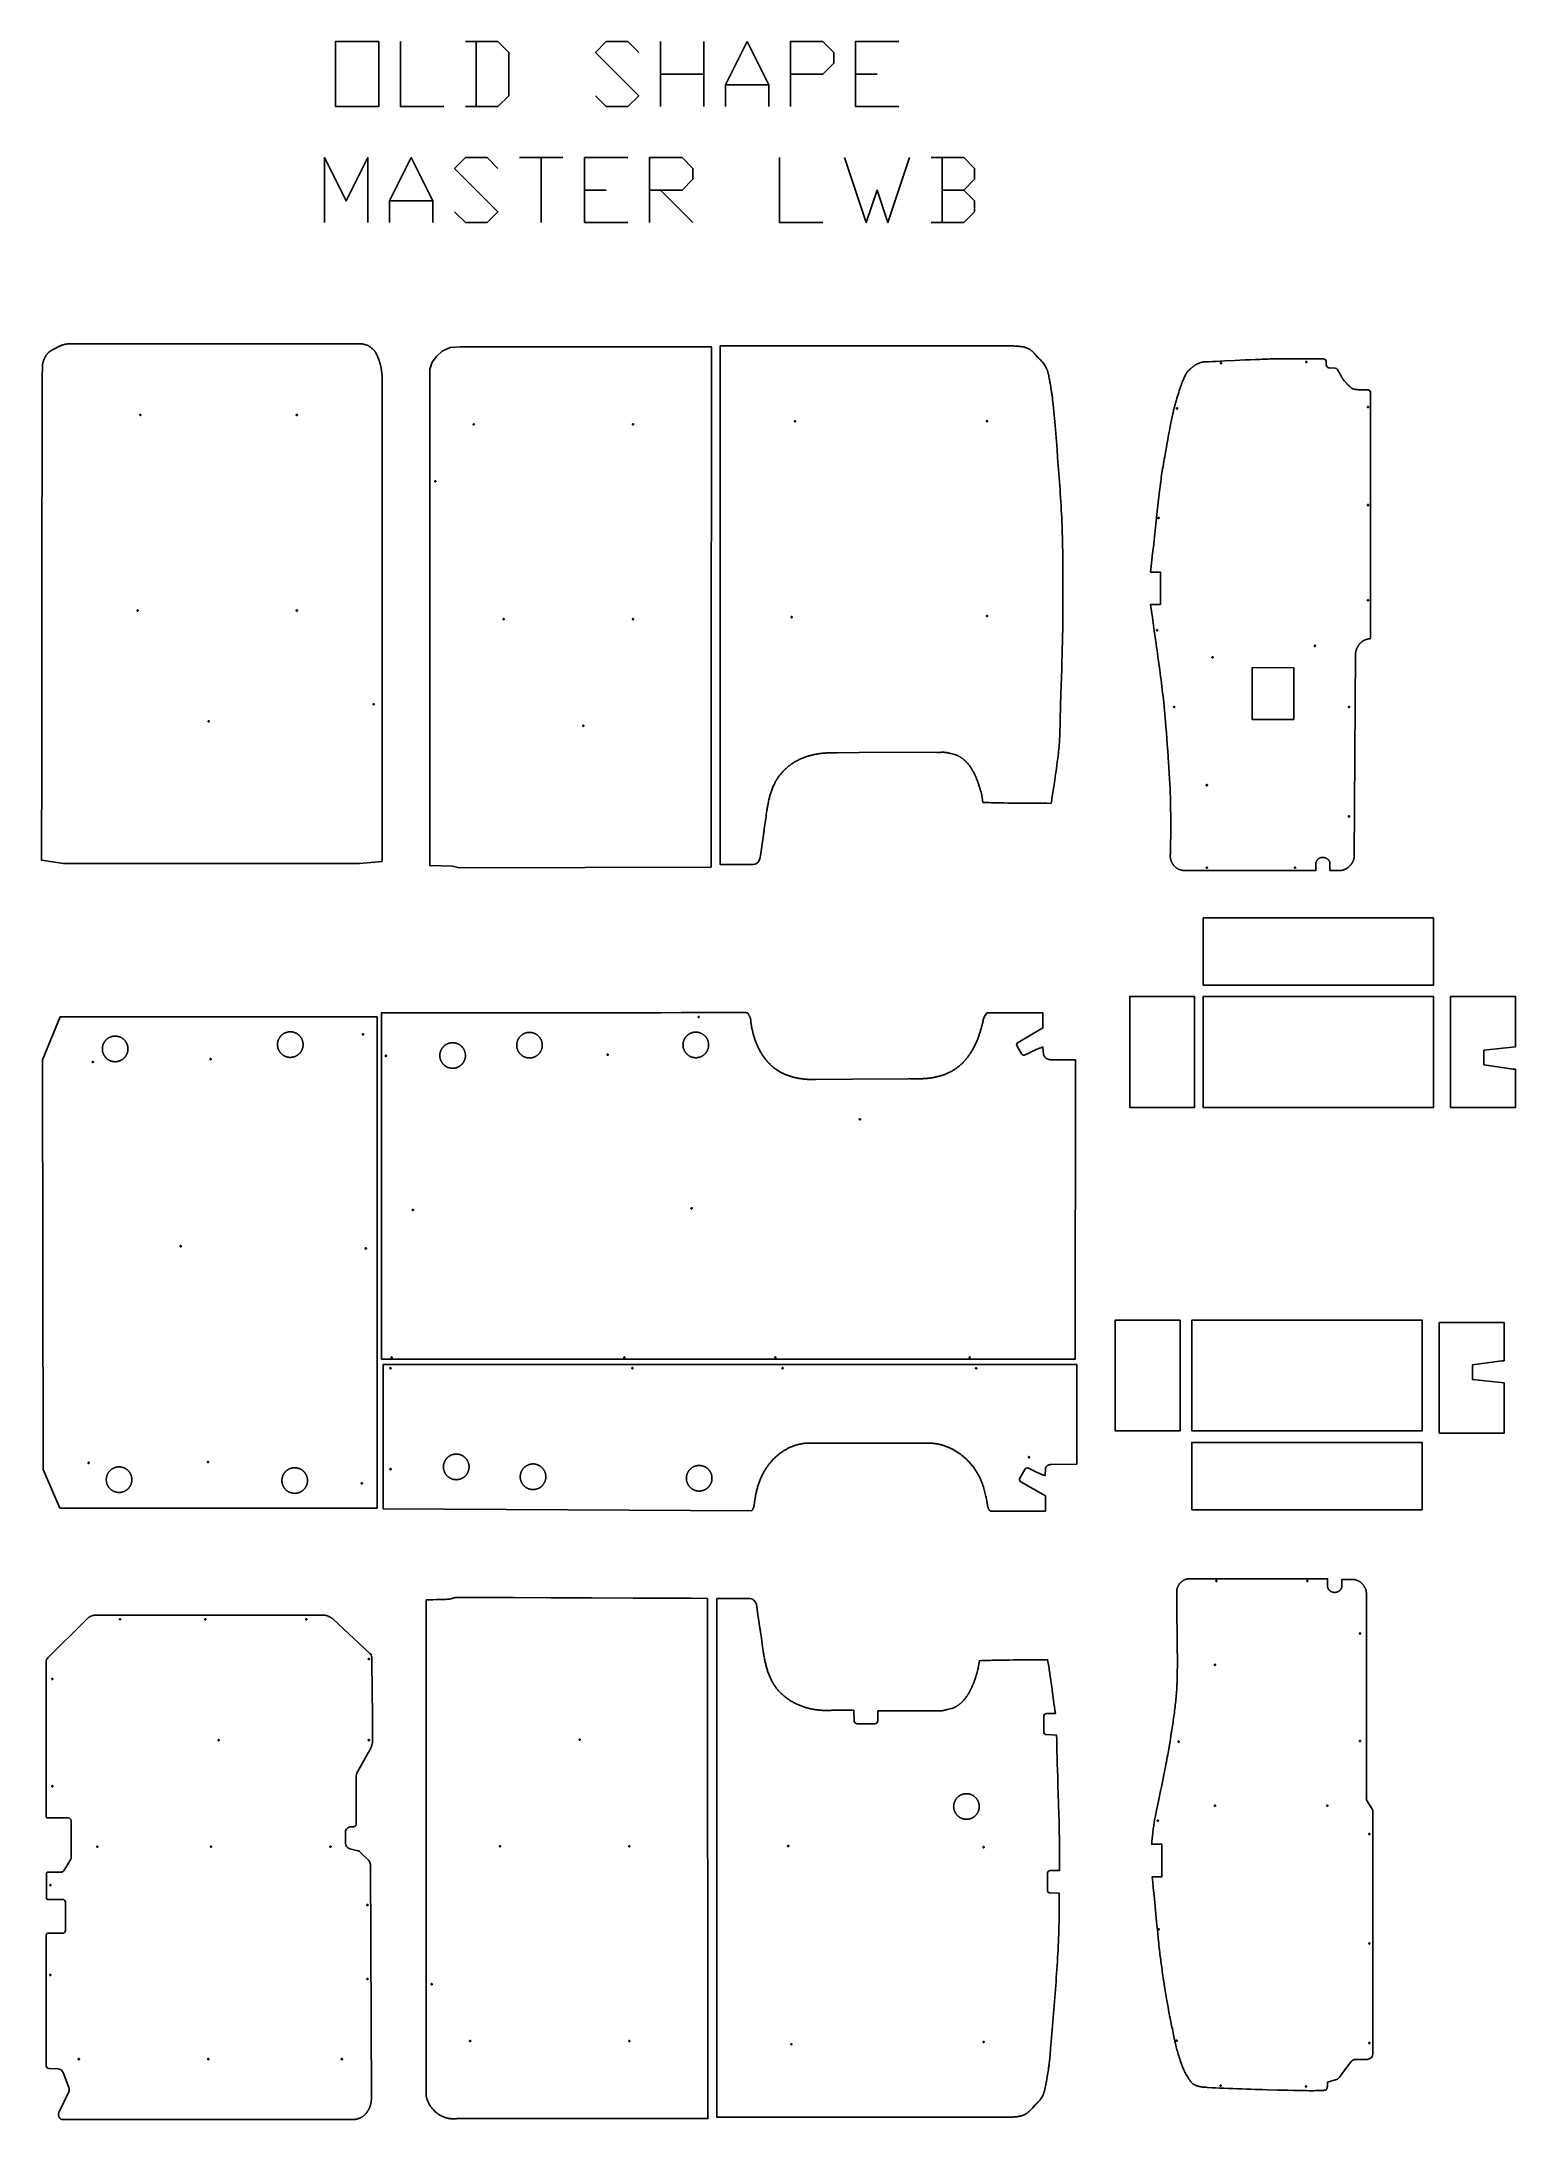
# Model space of a CAD drawing. Extents: x -90 to 5094, y -2208 to 5100.
import ezdxf

# ---------------------------------------------------------------- set-up
doc = ezdxf.new("R2010")
doc.units = 0
doc.layers.add('Default_Layer', color=1, linetype='CONTINUOUS')

msp = doc.modelspace()

# ---------------------------------------------------------------- linework, layer by layer
at = {"layer": 'Default_Layer'}
for points in [[(943.6, 4871.4), (943.6, 5100), (1096, 5100), (1096, 4871.4), (943.6, 4871.4)], [(1107.8, 2215.7), (1028.7, 2208.8), (507.8, 2208.8), (-13.2, 2208.8), (-89.9, 2220.4), (-89.7, 2335.5), (-89.5, 2461.5), (-89.2, 2736), (-88.9, 3023.9), (-88.6, 3305.1), (-88.4, 3437), (-88.2, 3559.6), (-88, 3670.5), (-87.8, 3767.2), (-87.7, 3809.4), (-87.6, 3847.2), (-87.5, 3880.1), (-87.4, 3907.9), (-87.3, 3930.3), (-87.1, 3946.9), (-87.1, 3953), (-87, 3957.5), (-86.9, 3960.4), (-86.9, 3961.2), (-86.9, 3961.6), (-86.5, 3963.4), (-86.2, 3965.3), (-85.8, 3967.1), (-85.3, 3968.9), (-84.9, 3970.8), (-84.3, 3972.6), (-83.8, 3974.5), (-83.2, 3976.3), (-82.6, 3978.1), (-82, 3979.8), (-81.3, 3981.5), (-80.7, 3983.1), (-80, 3984.7), (-79.3, 3986.2), (-78.7, 3987.7), (-78, 3989), (-77.3, 3990.3), (-76.5, 3991.6), (-75.8, 3992.9), (-75, 3994.2), (-74.2, 3995.4), (-73.4, 3996.7), (-72.5, 3997.9), (-71.6, 3999.1), (-70.7, 4000.2), (-69.8, 4001.4), (-68.8, 4002.5), (-67.8, 4003.6), (-66.8, 4004.7), (-65.8, 4005.8), (-64.7, 4006.8), (-63.6, 4007.8), (-63.1, 4008.3), (-62.5, 4008.8), (-61.9, 4009.3), (-61.2, 4009.8), (-59.9, 4010.7), (-58.5, 4011.7), (-57, 4012.6), (-55.5, 4013.5), (-54, 4014.4), (-52.5, 4015.3), (-51, 4016.1), (-49.5, 4016.9), (-46.6, 4018.4), (-44, 4019.7), (-41.8, 4020.9), (-37.9, 4023), (-36, 4024), (-34, 4025), (-32, 4026), (-30, 4027), (-28, 4027.9), (-26, 4028.8), (-23.8, 4029.7), (-21.4, 4030.6), (-18.7, 4031.6), (-17.4, 4032.1), (-16, 4032.6), (-14.5, 4033.1), (-13.1, 4033.6), (-11.6, 4034), (-10.1, 4034.4), (-8.7, 4034.8), (-7.2, 4035.2), (-5.7, 4035.5), (-4.2, 4035.8), (-2.7, 4036), (-1.2, 4036.2), (0.5, 4036.3), (2.1, 4036.4), (3.8, 4036.5), (5.6, 4036.6), (7.4, 4036.6), (9.2, 4036.6), (12.8, 4036.6), (16.4, 4036.5), (20, 4036.5), (23.4, 4036.5), (90.3, 4036.5), (163.6, 4036.5), (323, 4036.6), (490.3, 4036.8), (653.6, 4036.9), (730.2, 4036.9), (801.5, 4037), (866, 4037), (922.3, 4037), (969, 4036.9), (988.2, 4036.9), (1004.5, 4036.8), (1017.7, 4036.7), (1027.5, 4036.7), (1031.1, 4036.6), (1033.8, 4036.6), (1035.6, 4036.5), (1036.2, 4036.5), (1036.5, 4036.5), (1038, 4036.3), (1039.5, 4036), (1041, 4035.8), (1042.5, 4035.5), (1043.9, 4035.2), (1045.4, 4034.9), (1046.9, 4034.5), (1048.4, 4034.1), (1049.8, 4033.7), (1051.3, 4033.3), (1052.7, 4032.8), (1054.1, 4032.3), (1055.5, 4031.8), (1056.9, 4031.2), (1058.3, 4030.5), (1059.6, 4029.8), (1061, 4029.1), (1062.4, 4028.3), (1063.8, 4027.4), (1065.2, 4026.5), (1066.6, 4025.5), (1068, 4024.4), (1069.5, 4023.3), (1070.9, 4022.2), (1072.3, 4021), (1073.7, 4019.7), (1075, 4018.5), (1076.4, 4017.2), (1077.6, 4015.9), (1078.9, 4014.5), (1080.1, 4013.2), (1081.2, 4011.8), (1081.7, 4011.1), (1082.3, 4010.4), (1082.8, 4009.7), (1083.3, 4009), (1084.3, 4007.4), (1085.3, 4005.9), (1086.2, 4004.3), (1087.1, 4002.7), (1087.9, 4001), (1088.8, 3999.3), (1089.6, 3997.6), (1090.4, 3995.9), (1091.1, 3994.1), (1091.9, 3992.4), (1093.3, 3988.9), (1094.7, 3985.4), (1095.4, 3983.6), (1096.1, 3981.9), (1096.7, 3980.1), (1097.4, 3978.2), (1098, 3976.4), (1098.6, 3974.5), (1099.2, 3972.6), (1099.7, 3970.6), (1100.3, 3968.7), (1100.8, 3966.8), (1101.3, 3964.8), (1101.8, 3962.9), (1102.3, 3960.9), (1102.8, 3959), (1103.2, 3957), (1103.6, 3955.1), (1104, 3953.1), (1104.4, 3951.2), (1104.8, 3949.2), (1105.1, 3947.3), (1105.4, 3945.3), (1105.7, 3943.3), (1106, 3941.4), (1106.3, 3939.4), (1106.6, 3937.4), (1106.8, 3935.4), (1107, 3933.4), (1107.2, 3931.4), (1107.4, 3929.4), (1107.6, 3927.4), (1107.7, 3925.5), (1107.9, 3923.5), (1107.9, 3922.2), (1107.9, 3919.2), (1108, 3908.8), (1108, 3892.4), (1108.1, 3870.4), (1108.1, 3810.7), (1108.2, 3732.2), (1108.2, 3637.3), (1108.2, 3528.5), (1108.1, 3279.1), (1107.9, 2721.2), (1107.9, 2452.1), (1107.8, 2215.7)], [(2265.2, 2196.3), (1822.2, 2195), (1379.2, 2193.6), (1355.8, 2199.2), (1276.1, 2201.8), (1276.1, 2783.8), (1276.1, 3365.9), (1276.1, 3947.9), (1284.5, 3971.8), (1298.6, 3992.6), (1319.5, 4011), (1347.4, 4023.7), (1383, 4026.2), (1824.6, 4026.2), (2266.2, 4026.2), (2266, 3568.7), (2265.7, 3111.3), (2265.5, 2653.8), (2265.2, 2196.3)], [(4058.6, 3966.6), (4058.4, 3966.6), (4058.2, 3966.7), (4058, 3966.7), (4057.8, 3966.8), (4057.7, 3966.9), (4057.5, 3967), (4057.3, 3967.1), (4057.2, 3967.2), (4057.1, 3967.3), (4056.9, 3967.5), (4056.8, 3967.7), (4056.8, 3967.8), (4056.7, 3968), (4056.6, 3968.2), (4056.6, 3968.4), (4056.6, 3968.6), (4056.6, 3968.8), (4056.6, 3969), (4056.7, 3969.2), (4056.8, 3969.4), (4056.8, 3969.6), (4056.9, 3969.7), (4057.1, 3969.9), (4057.2, 3970), (4057.3, 3970.2), (4057.5, 3970.3), (4057.7, 3970.4), (4057.8, 3970.5), (4058, 3970.5), (4058.2, 3970.6), (4058.4, 3970.6), (4058.6, 3970.6), (4058.8, 3970.6), (4059, 3970.6), (4059.2, 3970.5), (4059.4, 3970.5), (4059.6, 3970.4), (4059.7, 3970.3), (4059.9, 3970.2), (4060, 3970), (4060.1, 3969.9), (4060.3, 3969.7), (4060.4, 3969.6), (4060.4, 3969.4), (4060.5, 3969.2), (4060.6, 3969), (4060.6, 3968.8), (4060.6, 3968.6), (4060.6, 3968.4), (4060.6, 3968.2), (4060.5, 3968), (4060.4, 3967.8), (4060.4, 3967.7), (4060.3, 3967.5), (4060.1, 3967.3), (4060, 3967.2), (4059.9, 3967.1), (4059.7, 3967), (4059.6, 3966.9), (4059.4, 3966.8), (4059.2, 3966.7), (4059, 3966.7), (4058.8, 3966.6), (4058.6, 3966.6)], [(4358.6, 3970.6), (4358.4, 3970.6), (4358.2, 3970.7), (4358, 3970.7), (4357.8, 3970.8), (4357.7, 3970.9), (4357.5, 3971), (4357.3, 3971.1), (4357.2, 3971.2), (4357.1, 3971.3), (4356.9, 3971.5), (4356.8, 3971.7), (4356.8, 3971.8), (4356.7, 3972), (4356.6, 3972.2), (4356.6, 3972.4), (4356.6, 3972.6), (4356.6, 3972.8), (4356.6, 3973), (4356.7, 3973.2), (4356.8, 3973.4), (4356.8, 3973.6), (4356.9, 3973.7), (4357.1, 3973.9), (4357.2, 3974), (4357.3, 3974.2), (4357.5, 3974.3), (4357.7, 3974.4), (4357.8, 3974.5), (4358, 3974.5), (4358.2, 3974.6), (4358.4, 3974.6), (4358.6, 3974.6), (4358.8, 3974.6), (4359, 3974.6), (4359.2, 3974.5), (4359.4, 3974.5), (4359.6, 3974.4), (4359.7, 3974.3), (4359.9, 3974.2), (4360, 3974), (4360.1, 3973.9), (4360.3, 3973.7), (4360.4, 3973.6), (4360.4, 3973.4), (4360.5, 3973.2), (4360.6, 3973), (4360.6, 3972.8), (4360.6, 3972.6), (4360.6, 3972.4), (4360.6, 3972.2), (4360.5, 3972), (4360.4, 3971.8), (4360.4, 3971.7), (4360.3, 3971.5), (4360.1, 3971.3), (4360, 3971.2), (4359.9, 3971.1), (4359.7, 3971), (4359.6, 3970.9), (4359.4, 3970.8), (4359.2, 3970.7), (4359, 3970.7), (4358.8, 3970.6), (4358.6, 3970.6)], [(3903.6, 3807.6), (3903.4, 3807.6), (3903.2, 3807.7), (3903, 3807.7), (3902.8, 3807.8), (3902.7, 3807.9), (3902.5, 3808), (3902.3, 3808.1), (3902.2, 3808.2), (3902.1, 3808.3), (3901.9, 3808.5), (3901.8, 3808.7), (3901.8, 3808.8), (3901.7, 3809), (3901.6, 3809.2), (3901.6, 3809.4), (3901.6, 3809.6), (3901.6, 3809.8), (3901.6, 3810), (3901.7, 3810.2), (3901.8, 3810.4), (3901.8, 3810.6), (3901.9, 3810.7), (3902.1, 3810.9), (3902.2, 3811), (3902.3, 3811.2), (3902.5, 3811.3), (3902.7, 3811.4), (3902.8, 3811.5), (3903, 3811.5), (3903.2, 3811.6), (3903.4, 3811.6), (3903.6, 3811.6), (3903.8, 3811.6), (3904, 3811.6), (3904.2, 3811.5), (3904.4, 3811.5), (3904.6, 3811.4), (3904.7, 3811.3), (3904.9, 3811.2), (3905, 3811), (3905.1, 3810.9), (3905.3, 3810.7), (3905.4, 3810.6), (3905.4, 3810.4), (3905.5, 3810.2), (3905.6, 3810), (3905.6, 3809.8), (3905.6, 3809.6), (3905.6, 3809.4), (3905.6, 3809.2), (3905.5, 3809), (3905.4, 3808.8), (3905.4, 3808.7), (3905.3, 3808.5), (3905.1, 3808.3), (3905, 3808.2), (3904.9, 3808.1), (3904.7, 3808), (3904.6, 3807.9), (3904.4, 3807.8), (3904.2, 3807.7), (3904, 3807.7), (3903.8, 3807.6), (3903.6, 3807.6)], [(4575.4, 3812.6), (4575.2, 3812.6), (4575, 3812.7), (4574.8, 3812.7), (4574.6, 3812.8), (4574.4, 3812.9), (4574.2, 3813), (4574.1, 3813.1), (4574, 3813.2), (4573.8, 3813.3), (4573.7, 3813.5), (4573.6, 3813.7), (4573.5, 3813.8), (4573.5, 3814), (4573.4, 3814.2), (4573.4, 3814.4), (4573.4, 3814.6), (4573.4, 3814.8), (4573.4, 3815), (4573.5, 3815.2), (4573.5, 3815.4), (4573.6, 3815.6), (4573.7, 3815.7), (4573.8, 3815.9), (4574, 3816), (4574.1, 3816.2), (4574.2, 3816.3), (4574.4, 3816.4), (4574.6, 3816.5), (4574.8, 3816.5), (4575, 3816.6), (4575.2, 3816.6), (4575.4, 3816.6), (4575.6, 3816.6), (4575.8, 3816.6), (4576, 3816.5), (4576.1, 3816.5), (4576.3, 3816.4), (4576.5, 3816.3), (4576.6, 3816.2), (4576.8, 3816), (4576.9, 3815.9), (4577, 3815.7), (4577.1, 3815.6), (4577.2, 3815.4), (4577.3, 3815.2), (4577.3, 3815), (4577.4, 3814.8), (4577.4, 3814.6), (4577.4, 3814.4), (4577.3, 3814.2), (4577.3, 3814), (4577.2, 3813.8), (4577.1, 3813.7), (4577, 3813.5), (4576.9, 3813.3), (4576.8, 3813.2), (4576.6, 3813.1), (4576.5, 3813), (4576.3, 3812.9), (4576.1, 3812.8), (4576, 3812.7), (4575.8, 3812.7), (4575.6, 3812.6), (4575.4, 3812.6)], [(257.9, 3784.8), (257.7, 3784.8), (257.5, 3784.9), (257.3, 3784.9), (257.1, 3785), (256.9, 3785.1), (256.8, 3785.2), (256.6, 3785.3), (256.5, 3785.4), (256.3, 3785.6), (256.2, 3785.7), (256.1, 3785.9), (256, 3786.1), (256, 3786.2), (255.9, 3786.4), (255.9, 3786.6), (255.9, 3786.8), (255.9, 3787), (255.9, 3787.2), (256, 3787.4), (256, 3787.6), (256.1, 3787.8), (256.2, 3787.9), (256.3, 3788.1), (256.5, 3788.2), (256.6, 3788.4), (256.8, 3788.5), (256.9, 3788.6), (257.1, 3788.7), (257.3, 3788.7), (257.5, 3788.8), (257.7, 3788.8), (257.9, 3788.8), (258.1, 3788.8), (258.3, 3788.8), (258.5, 3788.7), (258.7, 3788.7), (258.8, 3788.6), (259, 3788.5), (259.2, 3788.4), (259.3, 3788.2), (259.4, 3788.1), (259.5, 3787.9), (259.6, 3787.8), (259.7, 3787.6), (259.8, 3787.4), (259.8, 3787.2), (259.9, 3787), (259.9, 3786.8), (259.9, 3786.6), (259.8, 3786.4), (259.8, 3786.2), (259.7, 3786.1), (259.6, 3785.9), (259.5, 3785.7), (259.4, 3785.6), (259.3, 3785.4), (259.2, 3785.3), (259, 3785.2), (258.8, 3785.1), (258.7, 3785), (258.5, 3784.9), (258.3, 3784.9), (258.1, 3784.8), (257.9, 3784.8)], [(807.9, 3784.8), (807.7, 3784.8), (807.5, 3784.9), (807.3, 3784.9), (807.1, 3785), (806.9, 3785.1), (806.8, 3785.2), (806.6, 3785.3), (806.5, 3785.4), (806.3, 3785.6), (806.2, 3785.7), (806.1, 3785.9), (806, 3786.1), (806, 3786.2), (805.9, 3786.4), (805.9, 3786.6), (805.9, 3786.8), (805.9, 3787), (805.9, 3787.2), (806, 3787.4), (806, 3787.6), (806.1, 3787.8), (806.2, 3787.9), (806.3, 3788.1), (806.5, 3788.2), (806.6, 3788.4), (806.8, 3788.5), (806.9, 3788.6), (807.1, 3788.7), (807.3, 3788.7), (807.5, 3788.8), (807.7, 3788.8), (807.9, 3788.8), (808.1, 3788.8), (808.3, 3788.8), (808.5, 3788.7), (808.7, 3788.7), (808.8, 3788.6), (809, 3788.5), (809.2, 3788.4), (809.3, 3788.2), (809.4, 3788.1), (809.5, 3787.9), (809.6, 3787.8), (809.7, 3787.6), (809.8, 3787.4), (809.8, 3787.2), (809.9, 3787), (809.9, 3786.8), (809.9, 3786.6), (809.8, 3786.4), (809.8, 3786.2), (809.7, 3786.1), (809.6, 3785.9), (809.5, 3785.7), (809.4, 3785.6), (809.3, 3785.4), (809.2, 3785.3), (809, 3785.2), (808.8, 3785.1), (808.7, 3785), (808.5, 3784.9), (808.3, 3784.9), (808.1, 3784.8), (807.9, 3784.8)], [(1430.2, 3751.4), (1430, 3751.4), (1429.8, 3751.4), (1429.6, 3751.5), (1429.5, 3751.6), (1429.3, 3751.6), (1429.1, 3751.7), (1429, 3751.9), (1428.8, 3752), (1428.7, 3752.1), (1428.6, 3752.3), (1428.5, 3752.4), (1428.4, 3752.6), (1428.3, 3752.8), (1428.3, 3753), (1428.2, 3753.2), (1428.2, 3753.4), (1428.2, 3753.6), (1428.3, 3753.8), (1428.3, 3754), (1428.4, 3754.2), (1428.5, 3754.3), (1428.6, 3754.5), (1428.7, 3754.7), (1428.8, 3754.8), (1429, 3754.9), (1429.1, 3755.1), (1429.3, 3755.2), (1429.5, 3755.2), (1429.6, 3755.3), (1429.8, 3755.4), (1430, 3755.4), (1430.2, 3755.4), (1430.4, 3755.4), (1430.6, 3755.4), (1430.8, 3755.3), (1431, 3755.2), (1431.2, 3755.2), (1431.4, 3755.1), (1431.5, 3754.9), (1431.7, 3754.8), (1431.8, 3754.7), (1431.9, 3754.5), (1432, 3754.3), (1432.1, 3754.2), (1432.1, 3754), (1432.2, 3753.8), (1432.2, 3753.6), (1432.2, 3753.4), (1432.2, 3753.2), (1432.2, 3753), (1432.1, 3752.8), (1432.1, 3752.6), (1432, 3752.4), (1431.9, 3752.3), (1431.8, 3752.1), (1431.7, 3752), (1431.5, 3751.9), (1431.4, 3751.7), (1431.2, 3751.6), (1431, 3751.6), (1430.8, 3751.5), (1430.6, 3751.4), (1430.4, 3751.4), (1430.2, 3751.4)], [(1990.2, 3751.4), (1990, 3751.4), (1989.8, 3751.4), (1989.6, 3751.5), (1989.5, 3751.6), (1989.3, 3751.6), (1989.1, 3751.7), (1989, 3751.9), (1988.8, 3752), (1988.7, 3752.1), (1988.6, 3752.3), (1988.5, 3752.4), (1988.4, 3752.6), (1988.3, 3752.8), (1988.3, 3753), (1988.2, 3753.2), (1988.2, 3753.4), (1988.2, 3753.6), (1988.3, 3753.8), (1988.3, 3754), (1988.4, 3754.2), (1988.5, 3754.3), (1988.6, 3754.5), (1988.7, 3754.7), (1988.8, 3754.8), (1989, 3754.9), (1989.1, 3755.1), (1989.3, 3755.2), (1989.5, 3755.2), (1989.6, 3755.3), (1989.8, 3755.4), (1990, 3755.4), (1990.2, 3755.4), (1990.4, 3755.4), (1990.6, 3755.4), (1990.8, 3755.3), (1991, 3755.2), (1991.2, 3755.2), (1991.4, 3755.1), (1991.5, 3754.9), (1991.7, 3754.8), (1991.8, 3754.7), (1991.9, 3754.5), (1992, 3754.3), (1992.1, 3754.2), (1992.1, 3754), (1992.2, 3753.8), (1992.2, 3753.6), (1992.2, 3753.4), (1992.2, 3753.2), (1992.2, 3753), (1992.1, 3752.8), (1992.1, 3752.6), (1992, 3752.4), (1991.9, 3752.3), (1991.8, 3752.1), (1991.7, 3752), (1991.5, 3751.9), (1991.4, 3751.7), (1991.2, 3751.6), (1991, 3751.6), (1990.8, 3751.5), (1990.6, 3751.4), (1990.4, 3751.4), (1990.2, 3751.4)], [(2560.4, 3762.4), (2560.6, 3762.5), (2560.8, 3762.5), (2561, 3762.5), (2561.2, 3762.6), (2561.4, 3762.7), (2561.5, 3762.8), (2561.7, 3762.9), (2561.8, 3763), (2562, 3763.2), (2562.1, 3763.3), (2562.2, 3763.5), (2562.3, 3763.7), (2562.3, 3763.9), (2562.4, 3764), (2562.4, 3764.2), (2562.4, 3764.4), (2562.4, 3764.7), (2562.4, 3764.8), (2562.3, 3765), (2562.3, 3765.2), (2562.2, 3765.4), (2562.1, 3765.6), (2562, 3765.7), (2561.8, 3765.9), (2561.7, 3766), (2561.5, 3766.1), (2561.4, 3766.2), (2561.2, 3766.3), (2561, 3766.4), (2560.8, 3766.4), (2560.6, 3766.4), (2560.4, 3766.4), (2560.2, 3766.4), (2560, 3766.4), (2559.8, 3766.4), (2559.7, 3766.3), (2559.5, 3766.2), (2559.3, 3766.1), (2559.2, 3766), (2559, 3765.9), (2558.9, 3765.7), (2558.8, 3765.6), (2558.7, 3765.4), (2558.6, 3765.2), (2558.5, 3765), (2558.5, 3764.8), (2558.4, 3764.7), (2558.4, 3764.4), (2558.4, 3764.2), (2558.5, 3764), (2558.5, 3763.9), (2558.6, 3763.7), (2558.7, 3763.5), (2558.8, 3763.3), (2558.9, 3763.2), (2559, 3763), (2559.2, 3762.9), (2559.3, 3762.8), (2559.5, 3762.7), (2559.7, 3762.6), (2559.8, 3762.5), (2560, 3762.5), (2560.2, 3762.5), (2560.4, 3762.4)], [(3235.4, 3762.6), (3235.6, 3762.6), (3235.8, 3762.7), (3236, 3762.7), (3236.2, 3762.8), (3236.3, 3762.9), (3236.5, 3763), (3236.7, 3763.1), (3236.8, 3763.2), (3236.9, 3763.4), (3237, 3763.5), (3237.1, 3763.7), (3237.2, 3763.8), (3237.3, 3764), (3237.3, 3764.2), (3237.4, 3764.4), (3237.4, 3764.6), (3237.4, 3764.8), (3237.3, 3765), (3237.3, 3765.2), (3237.2, 3765.4), (3237.1, 3765.6), (3237, 3765.7), (3236.9, 3765.9), (3236.8, 3766), (3236.7, 3766.2), (3236.5, 3766.3), (3236.3, 3766.4), (3236.2, 3766.5), (3236, 3766.5), (3235.8, 3766.6), (3235.6, 3766.6), (3235.4, 3766.6), (3235.2, 3766.6), (3235, 3766.6), (3234.8, 3766.5), (3234.6, 3766.5), (3234.4, 3766.4), (3234.3, 3766.3), (3234.1, 3766.2), (3234, 3766), (3233.8, 3765.9), (3233.7, 3765.7), (3233.6, 3765.6), (3233.5, 3765.4), (3233.5, 3765.2), (3233.4, 3765), (3233.4, 3764.8), (3233.4, 3764.6), (3233.4, 3764.4), (3233.4, 3764.2), (3233.5, 3764), (3233.5, 3763.8), (3233.6, 3763.7), (3233.7, 3763.5), (3233.8, 3763.4), (3234, 3763.2), (3234.1, 3763.1), (3234.3, 3763), (3234.4, 3762.9), (3234.6, 3762.8), (3234.8, 3762.7), (3235, 3762.7), (3235.2, 3762.6), (3235.4, 3762.6)], [(1295.2, 3551.4), (1295, 3551.4), (1294.8, 3551.4), (1294.6, 3551.5), (1294.5, 3551.6), (1294.3, 3551.6), (1294.1, 3551.7), (1294, 3551.9), (1293.8, 3552), (1293.7, 3552.1), (1293.6, 3552.3), (1293.5, 3552.4), (1293.4, 3552.6), (1293.3, 3552.8), (1293.3, 3553), (1293.2, 3553.2), (1293.2, 3553.4), (1293.2, 3553.6), (1293.3, 3553.8), (1293.3, 3554), (1293.4, 3554.2), (1293.5, 3554.3), (1293.6, 3554.5), (1293.7, 3554.7), (1293.8, 3554.8), (1294, 3554.9), (1294.1, 3555.1), (1294.3, 3555.2), (1294.5, 3555.2), (1294.6, 3555.3), (1294.8, 3555.4), (1295, 3555.4), (1295.2, 3555.4), (1295.4, 3555.4), (1295.6, 3555.4), (1295.8, 3555.3), (1296, 3555.2), (1296.2, 3555.2), (1296.4, 3555.1), (1296.5, 3554.9), (1296.7, 3554.8), (1296.8, 3554.7), (1296.9, 3554.5), (1297, 3554.3), (1297.1, 3554.2), (1297.1, 3554), (1297.2, 3553.8), (1297.2, 3553.6), (1297.2, 3553.4), (1297.2, 3553.2), (1297.2, 3553), (1297.1, 3552.8), (1297.1, 3552.6), (1297, 3552.4), (1296.9, 3552.3), (1296.8, 3552.1), (1296.7, 3552), (1296.5, 3551.9), (1296.4, 3551.7), (1296.2, 3551.6), (1296, 3551.6), (1295.8, 3551.5), (1295.6, 3551.4), (1295.4, 3551.4), (1295.2, 3551.4)], [(4575.4, 3467.6), (4575.2, 3467.6), (4575, 3467.7), (4574.8, 3467.7), (4574.6, 3467.8), (4574.4, 3467.9), (4574.2, 3468), (4574.1, 3468.1), (4574, 3468.2), (4573.8, 3468.3), (4573.7, 3468.5), (4573.6, 3468.7), (4573.5, 3468.8), (4573.5, 3469), (4573.4, 3469.2), (4573.4, 3469.4), (4573.4, 3469.6), (4573.4, 3469.8), (4573.4, 3470), (4573.5, 3470.2), (4573.5, 3470.4), (4573.6, 3470.6), (4573.7, 3470.7), (4573.8, 3470.9), (4574, 3471), (4574.1, 3471.2), (4574.2, 3471.3), (4574.4, 3471.4), (4574.6, 3471.5), (4574.8, 3471.5), (4575, 3471.6), (4575.2, 3471.6), (4575.4, 3471.6), (4575.6, 3471.6), (4575.8, 3471.6), (4576, 3471.5), (4576.1, 3471.5), (4576.3, 3471.4), (4576.5, 3471.3), (4576.6, 3471.2), (4576.8, 3471), (4576.9, 3470.9), (4577, 3470.7), (4577.1, 3470.6), (4577.2, 3470.4), (4577.3, 3470.2), (4577.3, 3470), (4577.4, 3469.8), (4577.4, 3469.6), (4577.4, 3469.4), (4577.3, 3469.2), (4577.3, 3469), (4577.2, 3468.8), (4577.1, 3468.7), (4577, 3468.5), (4576.9, 3468.3), (4576.8, 3468.2), (4576.6, 3468.1), (4576.5, 3468), (4576.3, 3467.9), (4576.1, 3467.8), (4576, 3467.7), (4575.8, 3467.7), (4575.6, 3467.6), (4575.4, 3467.6)], [(3838.6, 3422.6), (3838.4, 3422.6), (3838.2, 3422.7), (3838, 3422.7), (3837.8, 3422.8), (3837.7, 3422.9), (3837.5, 3423), (3837.3, 3423.1), (3837.2, 3423.2), (3837.1, 3423.3), (3836.9, 3423.5), (3836.8, 3423.7), (3836.8, 3423.8), (3836.7, 3424), (3836.6, 3424.2), (3836.6, 3424.4), (3836.6, 3424.6), (3836.6, 3424.8), (3836.6, 3425), (3836.7, 3425.2), (3836.8, 3425.4), (3836.8, 3425.6), (3836.9, 3425.7), (3837.1, 3425.9), (3837.2, 3426), (3837.3, 3426.2), (3837.5, 3426.3), (3837.7, 3426.4), (3837.8, 3426.5), (3838, 3426.5), (3838.2, 3426.6), (3838.4, 3426.6), (3838.6, 3426.6), (3838.8, 3426.6), (3839, 3426.6), (3839.2, 3426.5), (3839.4, 3426.5), (3839.6, 3426.4), (3839.7, 3426.3), (3839.9, 3426.2), (3840, 3426), (3840.1, 3425.9), (3840.3, 3425.7), (3840.4, 3425.6), (3840.4, 3425.4), (3840.5, 3425.2), (3840.6, 3425), (3840.6, 3424.8), (3840.6, 3424.6), (3840.6, 3424.4), (3840.6, 3424.2), (3840.5, 3424), (3840.4, 3423.8), (3840.4, 3423.7), (3840.3, 3423.5), (3840.1, 3423.3), (3840, 3423.2), (3839.9, 3423.1), (3839.7, 3423), (3839.6, 3422.9), (3839.4, 3422.8), (3839.2, 3422.7), (3839, 3422.7), (3838.8, 3422.6), (3838.6, 3422.6)], [(247.9, 3096.8), (247.7, 3096.8), (247.5, 3096.9), (247.3, 3096.9), (247.1, 3097), (246.9, 3097.1), (246.8, 3097.2), (246.6, 3097.3), (246.5, 3097.4), (246.3, 3097.6), (246.2, 3097.7), (246.1, 3097.9), (246, 3098.1), (246, 3098.2), (245.9, 3098.4), (245.9, 3098.6), (245.9, 3098.8), (245.9, 3099), (245.9, 3099.2), (246, 3099.4), (246, 3099.6), (246.1, 3099.8), (246.2, 3099.9), (246.3, 3100.1), (246.5, 3100.2), (246.6, 3100.4), (246.8, 3100.5), (246.9, 3100.6), (247.1, 3100.7), (247.3, 3100.7), (247.5, 3100.8), (247.7, 3100.8), (247.9, 3100.8), (248.1, 3100.8), (248.3, 3100.8), (248.5, 3100.7), (248.7, 3100.7), (248.8, 3100.6), (249, 3100.5), (249.2, 3100.4), (249.3, 3100.2), (249.4, 3100.1), (249.5, 3099.9), (249.6, 3099.8), (249.7, 3099.6), (249.8, 3099.4), (249.8, 3099.2), (249.9, 3099), (249.9, 3098.8), (249.9, 3098.6), (249.8, 3098.4), (249.8, 3098.2), (249.7, 3098.1), (249.6, 3097.9), (249.5, 3097.7), (249.4, 3097.6), (249.3, 3097.4), (249.2, 3097.3), (249, 3097.2), (248.8, 3097.1), (248.7, 3097), (248.5, 3096.9), (248.3, 3096.9), (248.1, 3096.8), (247.9, 3096.8)], [(807.9, 3096.8), (807.7, 3096.8), (807.5, 3096.9), (807.3, 3096.9), (807.1, 3097), (806.9, 3097.1), (806.8, 3097.2), (806.6, 3097.3), (806.5, 3097.4), (806.3, 3097.6), (806.2, 3097.7), (806.1, 3097.9), (806, 3098.1), (806, 3098.2), (805.9, 3098.4), (805.9, 3098.6), (805.9, 3098.8), (805.9, 3099), (805.9, 3099.2), (806, 3099.4), (806, 3099.6), (806.1, 3099.8), (806.2, 3099.9), (806.3, 3100.1), (806.5, 3100.2), (806.6, 3100.4), (806.8, 3100.5), (806.9, 3100.6), (807.1, 3100.7), (807.3, 3100.7), (807.5, 3100.8), (807.7, 3100.8), (807.9, 3100.8), (808.1, 3100.8), (808.3, 3100.8), (808.5, 3100.7), (808.7, 3100.7), (808.8, 3100.6), (809, 3100.5), (809.2, 3100.4), (809.3, 3100.2), (809.4, 3100.1), (809.5, 3099.9), (809.6, 3099.8), (809.7, 3099.6), (809.8, 3099.4), (809.8, 3099.2), (809.9, 3099), (809.9, 3098.8), (809.9, 3098.6), (809.8, 3098.4), (809.8, 3098.2), (809.7, 3098.1), (809.6, 3097.9), (809.5, 3097.7), (809.4, 3097.6), (809.3, 3097.4), (809.2, 3097.3), (809, 3097.2), (808.8, 3097.1), (808.7, 3097), (808.5, 3096.9), (808.3, 3096.9), (808.1, 3096.8), (807.9, 3096.8)], [(1535.2, 3066.4), (1535, 3066.4), (1534.8, 3066.4), (1534.6, 3066.5), (1534.5, 3066.6), (1534.3, 3066.6), (1534.1, 3066.7), (1534, 3066.9), (1533.8, 3067), (1533.7, 3067.1), (1533.6, 3067.3), (1533.5, 3067.4), (1533.4, 3067.6), (1533.3, 3067.8), (1533.3, 3068), (1533.2, 3068.2), (1533.2, 3068.4), (1533.2, 3068.6), (1533.3, 3068.8), (1533.3, 3069), (1533.4, 3069.2), (1533.5, 3069.3), (1533.6, 3069.5), (1533.7, 3069.7), (1533.8, 3069.8), (1534, 3069.9), (1534.1, 3070.1), (1534.3, 3070.2), (1534.5, 3070.2), (1534.6, 3070.3), (1534.8, 3070.4), (1535, 3070.4), (1535.2, 3070.4), (1535.4, 3070.4), (1535.6, 3070.4), (1535.8, 3070.3), (1536, 3070.2), (1536.2, 3070.2), (1536.4, 3070.1), (1536.5, 3069.9), (1536.7, 3069.8), (1536.8, 3069.7), (1536.9, 3069.5), (1537, 3069.3), (1537.1, 3069.2), (1537.1, 3069), (1537.2, 3068.8), (1537.2, 3068.6), (1537.2, 3068.4), (1537.2, 3068.2), (1537.2, 3068), (1537.1, 3067.8), (1537.1, 3067.6), (1537, 3067.4), (1536.9, 3067.3), (1536.8, 3067.1), (1536.7, 3067), (1536.5, 3066.9), (1536.4, 3066.7), (1536.2, 3066.6), (1536, 3066.6), (1535.8, 3066.5), (1535.6, 3066.4), (1535.4, 3066.4), (1535.2, 3066.4)], [(1990.2, 3066.4), (1990, 3066.4), (1989.8, 3066.4), (1989.6, 3066.5), (1989.5, 3066.6), (1989.3, 3066.6), (1989.1, 3066.7), (1989, 3066.9), (1988.8, 3067), (1988.7, 3067.1), (1988.6, 3067.3), (1988.5, 3067.4), (1988.4, 3067.6), (1988.3, 3067.8), (1988.3, 3068), (1988.2, 3068.2), (1988.2, 3068.4), (1988.2, 3068.6), (1988.3, 3068.8), (1988.3, 3069), (1988.4, 3069.2), (1988.5, 3069.3), (1988.6, 3069.5), (1988.7, 3069.7), (1988.8, 3069.8), (1989, 3069.9), (1989.1, 3070.1), (1989.3, 3070.2), (1989.5, 3070.2), (1989.6, 3070.3), (1989.8, 3070.4), (1990, 3070.4), (1990.2, 3070.4), (1990.4, 3070.4), (1990.6, 3070.4), (1990.8, 3070.3), (1991, 3070.2), (1991.2, 3070.2), (1991.4, 3070.1), (1991.5, 3069.9), (1991.7, 3069.8), (1991.8, 3069.7), (1991.9, 3069.5), (1992, 3069.3), (1992.1, 3069.2), (1992.1, 3069), (1992.2, 3068.8), (1992.2, 3068.6), (1992.2, 3068.4), (1992.2, 3068.2), (1992.2, 3068), (1992.1, 3067.8), (1992.1, 3067.6), (1992, 3067.4), (1991.9, 3067.3), (1991.8, 3067.1), (1991.7, 3067), (1991.5, 3066.9), (1991.4, 3066.7), (1991.2, 3066.6), (1991, 3066.6), (1990.8, 3066.5), (1990.6, 3066.4), (1990.4, 3066.4), (1990.2, 3066.4)], [(2548.2, 3073.7), (2548.4, 3073.7), (2548.6, 3073.8), (2548.8, 3073.8), (2549, 3073.9), (2549.2, 3074), (2549.4, 3074.1), (2549.5, 3074.2), (2549.7, 3074.3), (2549.8, 3074.4), (2549.9, 3074.6), (2550, 3074.8), (2550.1, 3074.9), (2550.2, 3075.1), (2550.2, 3075.3), (2550.2, 3075.5), (2550.2, 3075.7), (2550.2, 3075.9), (2550.2, 3076.1), (2550.2, 3076.3), (2550.1, 3076.5), (2550, 3076.7), (2549.9, 3076.8), (2549.8, 3077), (2549.7, 3077.1), (2549.5, 3077.3), (2549.4, 3077.4), (2549.2, 3077.5), (2549, 3077.6), (2548.8, 3077.6), (2548.6, 3077.7), (2548.4, 3077.7), (2548.2, 3077.7), (2548, 3077.7), (2547.8, 3077.7), (2547.6, 3077.6), (2547.5, 3077.6), (2547.3, 3077.5), (2547.1, 3077.4), (2547, 3077.3), (2546.8, 3077.1), (2546.7, 3077), (2546.6, 3076.8), (2546.5, 3076.7), (2546.4, 3076.5), (2546.3, 3076.3), (2546.3, 3076.1), (2546.3, 3075.9), (2546.2, 3075.7), (2546.3, 3075.5), (2546.3, 3075.3), (2546.3, 3075.1), (2546.4, 3074.9), (2546.5, 3074.8), (2546.6, 3074.6), (2546.7, 3074.4), (2546.8, 3074.3), (2547, 3074.2), (2547.1, 3074.1), (2547.3, 3074), (2547.5, 3073.9), (2547.6, 3073.8), (2547.8, 3073.8), (2548, 3073.7), (2548.2, 3073.7)], [(3235.3, 3077.9), (3235.5, 3077.9), (3235.7, 3077.9), (3235.9, 3077.9), (3236.1, 3078), (3236.3, 3078.1), (3236.4, 3078.2), (3236.6, 3078.3), (3236.7, 3078.4), (3236.9, 3078.6), (3237, 3078.7), (3237.1, 3078.9), (3237.2, 3079.1), (3237.2, 3079.3), (3237.3, 3079.5), (3237.3, 3079.7), (3237.3, 3079.9), (3237.3, 3080.1), (3237.3, 3080.3), (3237.2, 3080.5), (3237.2, 3080.6), (3237.1, 3080.8), (3237, 3081), (3236.9, 3081.1), (3236.7, 3081.3), (3236.6, 3081.4), (3236.4, 3081.5), (3236.3, 3081.6), (3236.1, 3081.7), (3235.9, 3081.8), (3235.7, 3081.8), (3235.5, 3081.8), (3235.3, 3081.9), (3235.1, 3081.8), (3234.9, 3081.8), (3234.7, 3081.8), (3234.5, 3081.7), (3234.4, 3081.6), (3234.2, 3081.5), (3234, 3081.4), (3233.9, 3081.3), (3233.8, 3081.1), (3233.7, 3081), (3233.6, 3080.8), (3233.5, 3080.6), (3233.4, 3080.5), (3233.4, 3080.3), (3233.3, 3080.1), (3233.3, 3079.9), (3233.3, 3079.7), (3233.4, 3079.5), (3233.4, 3079.3), (3233.5, 3079.1), (3233.6, 3078.9), (3233.7, 3078.7), (3233.8, 3078.6), (3233.9, 3078.4), (3234, 3078.3), (3234.2, 3078.2), (3234.4, 3078.1), (3234.5, 3078), (3234.7, 3077.9), (3234.9, 3077.9), (3235.1, 3077.9), (3235.3, 3077.9)], [(4575.4, 3132.6), (4575.2, 3132.6), (4575, 3132.7), (4574.8, 3132.7), (4574.6, 3132.8), (4574.4, 3132.9), (4574.2, 3133), (4574.1, 3133.1), (4574, 3133.2), (4573.8, 3133.3), (4573.7, 3133.5), (4573.6, 3133.7), (4573.5, 3133.8), (4573.5, 3134), (4573.4, 3134.2), (4573.4, 3134.4), (4573.4, 3134.6), (4573.4, 3134.8), (4573.4, 3135), (4573.5, 3135.2), (4573.5, 3135.4), (4573.6, 3135.6), (4573.7, 3135.7), (4573.8, 3135.9), (4574, 3136), (4574.1, 3136.2), (4574.2, 3136.3), (4574.4, 3136.4), (4574.6, 3136.5), (4574.8, 3136.5), (4575, 3136.6), (4575.2, 3136.6), (4575.4, 3136.6), (4575.6, 3136.6), (4575.8, 3136.6), (4576, 3136.5), (4576.1, 3136.5), (4576.3, 3136.4), (4576.5, 3136.3), (4576.6, 3136.2), (4576.8, 3136), (4576.9, 3135.9), (4577, 3135.7), (4577.1, 3135.6), (4577.2, 3135.4), (4577.3, 3135.2), (4577.3, 3135), (4577.4, 3134.8), (4577.4, 3134.6), (4577.4, 3134.4), (4577.3, 3134.2), (4577.3, 3134), (4577.2, 3133.8), (4577.1, 3133.7), (4577, 3133.5), (4576.9, 3133.3), (4576.8, 3133.2), (4576.6, 3133.1), (4576.5, 3133), (4576.3, 3132.9), (4576.1, 3132.8), (4576, 3132.7), (4575.8, 3132.7), (4575.6, 3132.6), (4575.4, 3132.6)], [(3833.6, 3027.6), (3833.4, 3027.6), (3833.2, 3027.7), (3833, 3027.7), (3832.8, 3027.8), (3832.7, 3027.9), (3832.5, 3028), (3832.3, 3028.1), (3832.2, 3028.2), (3832.1, 3028.3), (3831.9, 3028.5), (3831.8, 3028.7), (3831.8, 3028.8), (3831.7, 3029), (3831.6, 3029.2), (3831.6, 3029.4), (3831.6, 3029.6), (3831.6, 3029.8), (3831.6, 3030), (3831.7, 3030.2), (3831.8, 3030.4), (3831.8, 3030.6), (3831.9, 3030.7), (3832.1, 3030.9), (3832.2, 3031), (3832.3, 3031.2), (3832.5, 3031.3), (3832.7, 3031.4), (3832.8, 3031.5), (3833, 3031.5), (3833.2, 3031.6), (3833.4, 3031.6), (3833.6, 3031.6), (3833.8, 3031.6), (3834, 3031.6), (3834.2, 3031.5), (3834.4, 3031.5), (3834.6, 3031.4), (3834.7, 3031.3), (3834.9, 3031.2), (3835, 3031), (3835.1, 3030.9), (3835.3, 3030.7), (3835.4, 3030.6), (3835.4, 3030.4), (3835.5, 3030.2), (3835.6, 3030), (3835.6, 3029.8), (3835.6, 3029.6), (3835.6, 3029.4), (3835.6, 3029.2), (3835.5, 3029), (3835.4, 3028.8), (3835.4, 3028.7), (3835.3, 3028.5), (3835.1, 3028.3), (3835, 3028.2), (3834.9, 3028.1), (3834.7, 3028), (3834.6, 3027.9), (3834.4, 3027.8), (3834.2, 3027.7), (3834, 3027.7), (3833.8, 3027.6), (3833.6, 3027.6)], [(4028.6, 2932.6), (4028.4, 2932.6), (4028.2, 2932.7), (4028, 2932.7), (4027.8, 2932.8), (4027.7, 2932.9), (4027.5, 2933), (4027.3, 2933.1), (4027.2, 2933.2), (4027.1, 2933.3), (4026.9, 2933.5), (4026.8, 2933.7), (4026.8, 2933.8), (4026.7, 2934), (4026.6, 2934.2), (4026.6, 2934.4), (4026.6, 2934.6), (4026.6, 2934.8), (4026.6, 2935), (4026.7, 2935.2), (4026.8, 2935.4), (4026.8, 2935.6), (4026.9, 2935.7), (4027.1, 2935.9), (4027.2, 2936), (4027.3, 2936.2), (4027.5, 2936.3), (4027.7, 2936.4), (4027.8, 2936.5), (4028, 2936.5), (4028.2, 2936.6), (4028.4, 2936.6), (4028.6, 2936.6), (4028.8, 2936.6), (4029, 2936.6), (4029.2, 2936.5), (4029.4, 2936.5), (4029.6, 2936.4), (4029.7, 2936.3), (4029.9, 2936.2), (4030, 2936), (4030.1, 2935.9), (4030.3, 2935.7), (4030.4, 2935.6), (4030.4, 2935.4), (4030.5, 2935.2), (4030.6, 2935), (4030.6, 2934.8), (4030.6, 2934.6), (4030.6, 2934.4), (4030.6, 2934.2), (4030.5, 2934), (4030.4, 2933.8), (4030.4, 2933.7), (4030.3, 2933.5), (4030.1, 2933.3), (4030, 2933.2), (4029.9, 2933.1), (4029.7, 2933), (4029.6, 2932.9), (4029.4, 2932.8), (4029.2, 2932.7), (4029, 2932.7), (4028.8, 2932.6), (4028.6, 2932.6)], [(4388.6, 2972.6), (4388.4, 2972.6), (4388.2, 2972.7), (4388, 2972.7), (4387.8, 2972.8), (4387.7, 2972.9), (4387.5, 2973), (4387.3, 2973.1), (4387.2, 2973.2), (4387.1, 2973.3), (4386.9, 2973.5), (4386.8, 2973.7), (4386.8, 2973.8), (4386.7, 2974), (4386.6, 2974.2), (4386.6, 2974.4), (4386.6, 2974.6), (4386.6, 2974.8), (4386.6, 2975), (4386.7, 2975.2), (4386.8, 2975.4), (4386.8, 2975.6), (4386.9, 2975.7), (4387.1, 2975.9), (4387.2, 2976), (4387.3, 2976.2), (4387.5, 2976.3), (4387.7, 2976.4), (4387.8, 2976.5), (4388, 2976.5), (4388.2, 2976.6), (4388.4, 2976.6), (4388.6, 2976.6), (4388.8, 2976.6), (4389, 2976.6), (4389.2, 2976.5), (4389.4, 2976.5), (4389.6, 2976.4), (4389.7, 2976.3), (4389.9, 2976.2), (4390, 2976), (4390.1, 2975.9), (4390.3, 2975.7), (4390.4, 2975.6), (4390.4, 2975.4), (4390.5, 2975.2), (4390.6, 2975), (4390.6, 2974.8), (4390.6, 2974.6), (4390.6, 2974.4), (4390.6, 2974.2), (4390.5, 2974), (4390.4, 2973.8), (4390.4, 2973.7), (4390.3, 2973.5), (4390.1, 2973.3), (4390, 2973.2), (4389.9, 2973.1), (4389.7, 2973), (4389.6, 2972.9), (4389.4, 2972.8), (4389.2, 2972.7), (4389, 2972.7), (4388.8, 2972.6), (4388.6, 2972.6)], [(4314.3, 2897.7), (4314.3, 2715.8), (4167.8, 2715.8), (4168, 2897.9), (4314.3, 2897.7)], [(497.9, 2706.8), (497.7, 2706.8), (497.5, 2706.9), (497.3, 2706.9), (497.1, 2707), (496.9, 2707.1), (496.8, 2707.2), (496.6, 2707.3), (496.5, 2707.4), (496.3, 2707.6), (496.2, 2707.7), (496.1, 2707.9), (496, 2708.1), (496, 2708.2), (495.9, 2708.4), (495.9, 2708.6), (495.9, 2708.8), (495.9, 2709), (495.9, 2709.2), (496, 2709.4), (496, 2709.6), (496.1, 2709.8), (496.2, 2709.9), (496.3, 2710.1), (496.5, 2710.2), (496.6, 2710.4), (496.8, 2710.5), (496.9, 2710.6), (497.1, 2710.7), (497.3, 2710.7), (497.5, 2710.8), (497.7, 2710.8), (497.9, 2710.8), (498.1, 2710.8), (498.3, 2710.8), (498.5, 2710.7), (498.7, 2710.7), (498.8, 2710.6), (499, 2710.5), (499.2, 2710.4), (499.3, 2710.2), (499.4, 2710.1), (499.5, 2709.9), (499.6, 2709.8), (499.7, 2709.6), (499.8, 2709.4), (499.8, 2709.2), (499.9, 2709), (499.9, 2708.8), (499.9, 2708.6), (499.8, 2708.4), (499.8, 2708.2), (499.7, 2708.1), (499.6, 2707.9), (499.5, 2707.7), (499.4, 2707.6), (499.3, 2707.4), (499.2, 2707.3), (499, 2707.2), (498.8, 2707.1), (498.7, 2707), (498.5, 2706.9), (498.3, 2706.9), (498.1, 2706.8), (497.9, 2706.8)], [(1077.9, 2766.8), (1077.7, 2766.8), (1077.5, 2766.9), (1077.3, 2766.9), (1077.1, 2767), (1076.9, 2767.1), (1076.8, 2767.2), (1076.6, 2767.3), (1076.5, 2767.4), (1076.3, 2767.6), (1076.2, 2767.7), (1076.1, 2767.9), (1076, 2768.1), (1076, 2768.2), (1075.9, 2768.4), (1075.9, 2768.6), (1075.9, 2768.8), (1075.9, 2769), (1075.9, 2769.2), (1076, 2769.4), (1076, 2769.6), (1076.1, 2769.8), (1076.2, 2769.9), (1076.3, 2770.1), (1076.5, 2770.2), (1076.6, 2770.4), (1076.8, 2770.5), (1076.9, 2770.6), (1077.1, 2770.7), (1077.3, 2770.7), (1077.5, 2770.8), (1077.7, 2770.8), (1077.9, 2770.8), (1078.1, 2770.8), (1078.3, 2770.8), (1078.5, 2770.7), (1078.7, 2770.7), (1078.8, 2770.6), (1079, 2770.5), (1079.2, 2770.4), (1079.3, 2770.2), (1079.4, 2770.1), (1079.5, 2769.9), (1079.6, 2769.8), (1079.7, 2769.6), (1079.8, 2769.4), (1079.8, 2769.2), (1079.9, 2769), (1079.9, 2768.8), (1079.9, 2768.6), (1079.8, 2768.4), (1079.8, 2768.2), (1079.7, 2768.1), (1079.6, 2767.9), (1079.5, 2767.7), (1079.4, 2767.6), (1079.3, 2767.4), (1079.2, 2767.3), (1079, 2767.2), (1078.8, 2767.1), (1078.7, 2767), (1078.5, 2766.9), (1078.3, 2766.9), (1078.1, 2766.8), (1077.9, 2766.8)], [(3893.6, 2757.6), (3893.4, 2757.6), (3893.2, 2757.7), (3893, 2757.7), (3892.8, 2757.8), (3892.7, 2757.9), (3892.5, 2758), (3892.3, 2758.1), (3892.2, 2758.2), (3892.1, 2758.3), (3891.9, 2758.5), (3891.8, 2758.7), (3891.8, 2758.8), (3891.7, 2759), (3891.6, 2759.2), (3891.6, 2759.4), (3891.6, 2759.6), (3891.6, 2759.8), (3891.6, 2760), (3891.7, 2760.2), (3891.8, 2760.4), (3891.8, 2760.6), (3891.9, 2760.7), (3892.1, 2760.9), (3892.2, 2761), (3892.3, 2761.2), (3892.5, 2761.3), (3892.7, 2761.4), (3892.8, 2761.5), (3893, 2761.5), (3893.2, 2761.6), (3893.4, 2761.6), (3893.6, 2761.6), (3893.8, 2761.6), (3894, 2761.6), (3894.2, 2761.5), (3894.4, 2761.5), (3894.6, 2761.4), (3894.7, 2761.3), (3894.9, 2761.2), (3895, 2761), (3895.1, 2760.9), (3895.3, 2760.7), (3895.4, 2760.6), (3895.4, 2760.4), (3895.5, 2760.2), (3895.6, 2760), (3895.6, 2759.8), (3895.6, 2759.6), (3895.6, 2759.4), (3895.6, 2759.2), (3895.5, 2759), (3895.4, 2758.8), (3895.4, 2758.7), (3895.3, 2758.5), (3895.1, 2758.3), (3895, 2758.2), (3894.9, 2758.1), (3894.7, 2758), (3894.6, 2757.9), (3894.4, 2757.8), (3894.2, 2757.7), (3894, 2757.7), (3893.8, 2757.6), (3893.6, 2757.6)], [(4508.6, 2757.6), (4508.4, 2757.6), (4508.2, 2757.7), (4508, 2757.7), (4507.8, 2757.8), (4507.7, 2757.9), (4507.5, 2758), (4507.3, 2758.1), (4507.2, 2758.2), (4507.1, 2758.3), (4506.9, 2758.5), (4506.8, 2758.7), (4506.8, 2758.8), (4506.7, 2759), (4506.6, 2759.2), (4506.6, 2759.4), (4506.6, 2759.6), (4506.6, 2759.8), (4506.6, 2760), (4506.7, 2760.2), (4506.8, 2760.4), (4506.8, 2760.6), (4506.9, 2760.7), (4507.1, 2760.9), (4507.2, 2761), (4507.3, 2761.2), (4507.5, 2761.3), (4507.7, 2761.4), (4507.8, 2761.5), (4508, 2761.5), (4508.2, 2761.6), (4508.4, 2761.6), (4508.6, 2761.6), (4508.8, 2761.6), (4509, 2761.6), (4509.2, 2761.5), (4509.4, 2761.5), (4509.6, 2761.4), (4509.7, 2761.3), (4509.9, 2761.2), (4510, 2761), (4510.1, 2760.9), (4510.3, 2760.7), (4510.4, 2760.6), (4510.4, 2760.4), (4510.5, 2760.2), (4510.6, 2760), (4510.6, 2759.8), (4510.6, 2759.6), (4510.6, 2759.4), (4510.6, 2759.2), (4510.5, 2759), (4510.4, 2758.8), (4510.4, 2758.7), (4510.3, 2758.5), (4510.1, 2758.3), (4510, 2758.2), (4509.9, 2758.1), (4509.7, 2758), (4509.6, 2757.9), (4509.4, 2757.8), (4509.2, 2757.7), (4509, 2757.7), (4508.8, 2757.6), (4508.6, 2757.6)], [(1815.2, 2691.4), (1815, 2691.4), (1814.8, 2691.4), (1814.6, 2691.5), (1814.5, 2691.6), (1814.3, 2691.6), (1814.1, 2691.7), (1814, 2691.9), (1813.8, 2692), (1813.7, 2692.1), (1813.6, 2692.3), (1813.5, 2692.4), (1813.4, 2692.6), (1813.3, 2692.8), (1813.3, 2693), (1813.2, 2693.2), (1813.2, 2693.4), (1813.2, 2693.6), (1813.3, 2693.8), (1813.3, 2694), (1813.4, 2694.2), (1813.5, 2694.3), (1813.6, 2694.5), (1813.7, 2694.7), (1813.8, 2694.8), (1814, 2694.9), (1814.1, 2695.1), (1814.3, 2695.2), (1814.5, 2695.2), (1814.6, 2695.3), (1814.8, 2695.4), (1815, 2695.4), (1815.2, 2695.4), (1815.4, 2695.4), (1815.6, 2695.4), (1815.8, 2695.3), (1816, 2695.2), (1816.2, 2695.2), (1816.4, 2695.1), (1816.5, 2694.9), (1816.7, 2694.8), (1816.8, 2694.7), (1816.9, 2694.5), (1817, 2694.3), (1817.1, 2694.2), (1817.1, 2694), (1817.2, 2693.8), (1817.2, 2693.6), (1817.2, 2693.4), (1817.2, 2693.2), (1817.2, 2693), (1817.1, 2692.8), (1817.1, 2692.6), (1817, 2692.4), (1816.9, 2692.3), (1816.8, 2692.1), (1816.7, 2692), (1816.5, 2691.9), (1816.4, 2691.7), (1816.2, 2691.6), (1816, 2691.6), (1815.8, 2691.5), (1815.6, 2691.4), (1815.4, 2691.4), (1815.2, 2691.4)], [(4008.6, 2482.6), (4008.4, 2482.6), (4008.2, 2482.7), (4008, 2482.7), (4007.8, 2482.8), (4007.7, 2482.9), (4007.5, 2483), (4007.3, 2483.1), (4007.2, 2483.2), (4007.1, 2483.3), (4006.9, 2483.5), (4006.8, 2483.7), (4006.8, 2483.8), (4006.7, 2484), (4006.6, 2484.2), (4006.6, 2484.4), (4006.6, 2484.6), (4006.6, 2484.8), (4006.6, 2485), (4006.7, 2485.2), (4006.8, 2485.4), (4006.8, 2485.6), (4006.9, 2485.7), (4007.1, 2485.9), (4007.2, 2486), (4007.3, 2486.2), (4007.5, 2486.3), (4007.7, 2486.4), (4007.8, 2486.5), (4008, 2486.5), (4008.2, 2486.6), (4008.4, 2486.6), (4008.6, 2486.6), (4008.8, 2486.6), (4009, 2486.6), (4009.2, 2486.5), (4009.4, 2486.5), (4009.6, 2486.4), (4009.7, 2486.3), (4009.9, 2486.2), (4010, 2486), (4010.1, 2485.9), (4010.3, 2485.7), (4010.4, 2485.6), (4010.4, 2485.4), (4010.5, 2485.2), (4010.6, 2485), (4010.6, 2484.8), (4010.6, 2484.6), (4010.6, 2484.4), (4010.6, 2484.2), (4010.5, 2484), (4010.4, 2483.8), (4010.4, 2483.7), (4010.3, 2483.5), (4010.1, 2483.3), (4010, 2483.2), (4009.9, 2483.1), (4009.7, 2483), (4009.6, 2482.9), (4009.4, 2482.8), (4009.2, 2482.7), (4009, 2482.7), (4008.8, 2482.6), (4008.6, 2482.6)], [(4508.6, 2372.6), (4508.4, 2372.6), (4508.2, 2372.7), (4508, 2372.7), (4507.8, 2372.8), (4507.7, 2372.9), (4507.5, 2373), (4507.3, 2373.1), (4507.2, 2373.2), (4507.1, 2373.3), (4506.9, 2373.5), (4506.8, 2373.7), (4506.8, 2373.8), (4506.7, 2374), (4506.6, 2374.2), (4506.6, 2374.4), (4506.6, 2374.6), (4506.6, 2374.8), (4506.6, 2375), (4506.7, 2375.2), (4506.8, 2375.4), (4506.8, 2375.6), (4506.9, 2375.7), (4507.1, 2375.9), (4507.2, 2376), (4507.3, 2376.2), (4507.5, 2376.3), (4507.7, 2376.4), (4507.8, 2376.5), (4508, 2376.5), (4508.2, 2376.6), (4508.4, 2376.6), (4508.6, 2376.6), (4508.8, 2376.6), (4509, 2376.6), (4509.2, 2376.5), (4509.4, 2376.5), (4509.6, 2376.4), (4509.7, 2376.3), (4509.9, 2376.2), (4510, 2376), (4510.1, 2375.9), (4510.3, 2375.7), (4510.4, 2375.6), (4510.4, 2375.4), (4510.5, 2375.2), (4510.6, 2375), (4510.6, 2374.8), (4510.6, 2374.6), (4510.6, 2374.4), (4510.6, 2374.2), (4510.5, 2374), (4510.4, 2373.8), (4510.4, 2373.7), (4510.3, 2373.5), (4510.1, 2373.3), (4510, 2373.2), (4509.9, 2373.1), (4509.7, 2373), (4509.6, 2372.9), (4509.4, 2372.8), (4509.2, 2372.7), (4509, 2372.7), (4508.8, 2372.6), (4508.6, 2372.6)], [(4008.6, 2192.6), (4008.4, 2192.6), (4008.2, 2192.7), (4008, 2192.7), (4007.8, 2192.8), (4007.7, 2192.9), (4007.5, 2193), (4007.3, 2193.1), (4007.2, 2193.2), (4007.1, 2193.3), (4006.9, 2193.5), (4006.8, 2193.7), (4006.8, 2193.8), (4006.7, 2194), (4006.6, 2194.2), (4006.6, 2194.4), (4006.6, 2194.6), (4006.6, 2194.8), (4006.6, 2195), (4006.7, 2195.2), (4006.8, 2195.4), (4006.8, 2195.6), (4006.9, 2195.7), (4007.1, 2195.9), (4007.2, 2196), (4007.3, 2196.2), (4007.5, 2196.3), (4007.7, 2196.4), (4007.8, 2196.5), (4008, 2196.5), (4008.2, 2196.6), (4008.4, 2196.6), (4008.6, 2196.6), (4008.8, 2196.6), (4009, 2196.6), (4009.2, 2196.5), (4009.4, 2196.5), (4009.6, 2196.4), (4009.7, 2196.3), (4009.9, 2196.2), (4010, 2196), (4010.1, 2195.9), (4010.3, 2195.7), (4010.4, 2195.6), (4010.4, 2195.4), (4010.5, 2195.2), (4010.6, 2195), (4010.6, 2194.8), (4010.6, 2194.6), (4010.6, 2194.4), (4010.6, 2194.2), (4010.5, 2194), (4010.4, 2193.8), (4010.4, 2193.7), (4010.3, 2193.5), (4010.1, 2193.3), (4010, 2193.2), (4009.9, 2193.1), (4009.7, 2193), (4009.6, 2192.9), (4009.4, 2192.8), (4009.2, 2192.7), (4009, 2192.7), (4008.8, 2192.6), (4008.6, 2192.6)], [(4318.6, 2192.6), (4318.4, 2192.6), (4318.2, 2192.7), (4318, 2192.7), (4317.8, 2192.8), (4317.7, 2192.9), (4317.5, 2193), (4317.3, 2193.1), (4317.2, 2193.2), (4317.1, 2193.3), (4316.9, 2193.5), (4316.8, 2193.7), (4316.8, 2193.8), (4316.7, 2194), (4316.6, 2194.2), (4316.6, 2194.4), (4316.6, 2194.6), (4316.6, 2194.8), (4316.6, 2195), (4316.7, 2195.2), (4316.8, 2195.4), (4316.8, 2195.6), (4316.9, 2195.7), (4317.1, 2195.9), (4317.2, 2196), (4317.3, 2196.2), (4317.5, 2196.3), (4317.7, 2196.4), (4317.8, 2196.5), (4318, 2196.5), (4318.2, 2196.6), (4318.4, 2196.6), (4318.6, 2196.6), (4318.8, 2196.6), (4319, 2196.6), (4319.2, 2196.5), (4319.4, 2196.5), (4319.6, 2196.4), (4319.7, 2196.3), (4319.9, 2196.2), (4320, 2196), (4320.1, 2195.9), (4320.3, 2195.7), (4320.4, 2195.6), (4320.4, 2195.4), (4320.5, 2195.2), (4320.6, 2195), (4320.6, 2194.8), (4320.6, 2194.6), (4320.6, 2194.4), (4320.6, 2194.2), (4320.5, 2194), (4320.4, 2193.8), (4320.4, 2193.7), (4320.3, 2193.5), (4320.1, 2193.3), (4320, 2193.2), (4319.9, 2193.1), (4319.7, 2193), (4319.6, 2192.9), (4319.4, 2192.8), (4319.2, 2192.7), (4319, 2192.7), (4318.8, 2192.6), (4318.6, 2192.6)], [(4805.9, 2018.5), (4805.9, 1781.5), (3995.9, 1781.5), (3995.9, 2018.5), (4805.9, 2018.5)], [(3965.7, 1741.5), (3737.7, 1741.5), (3737.7, 1351.5), (3965.7, 1351.5), (3965.7, 1741.5)], [(4805.6, 1741.1), (3995.6, 1741.1), (3995.6, 1351.1), (4805.6, 1351.1), (4805.6, 1741.1)], [(4866, 1741.1), (5094, 1741.1), (5094, 1564.1), (4983, 1552.1), (4983, 1501.1), (5086, 1486.1), (5094, 1486.1), (5094, 1351.1), (4866, 1351.1), (4866, 1741.1)], [(1090.5, 1669.6), (1090.4, 1095.4), (1090.4, 513.2), (1090.4, -57.9), (-25.5, -57.9), (-84.7, 77.8), (-86.4, 1518.6), (-24.8, 1669.6), (1090.5, 1669.6)], [(784.9, 1527.2), (783.7, 1527.2), (782.6, 1527.3), (781.4, 1527.3), (780.3, 1527.4), (779.2, 1527.6), (778.1, 1527.7), (776.9, 1527.9), (775.8, 1528.1), (774.7, 1528.3), (773.7, 1528.6), (772.6, 1528.9), (771.5, 1529.2), (770.5, 1529.6), (769.4, 1529.9), (768.4, 1530.3), (767.4, 1530.7), (766.4, 1531.2), (765.4, 1531.6), (764.4, 1532.1), (763.5, 1532.6), (762.5, 1533.2), (761.6, 1533.7), (760.7, 1534.3), (759.7, 1534.9), (758.9, 1535.5), (758, 1536.1), (757.1, 1536.8), (756.3, 1537.5), (755.5, 1538.2), (754.6, 1538.9), (753.9, 1539.6), (753.1, 1540.4), (752.3, 1541.1), (751.6, 1541.9), (750.9, 1542.7), (750.2, 1543.6), (749.5, 1544.4), (748.8, 1545.3), (748.2, 1546.1), (747.6, 1547), (747, 1547.9), (746.4, 1548.9), (745.9, 1549.8), (745.3, 1550.7), (744.8, 1551.7), (744.3, 1552.7), (743.9, 1553.7), (743.4, 1554.7), (743, 1555.7), (742.6, 1556.7), (742.3, 1557.8), (741.9, 1558.8), (741.6, 1559.9), (741.3, 1560.9), (741.1, 1562), (740.8, 1563.1), (740.6, 1564.2), (740.4, 1565.3), (740.3, 1566.5), (740.1, 1567.6), (740, 1568.7), (740, 1569.9), (739.9, 1571), (739.9, 1572.2), (739.9, 1573.4), (740, 1574.5), (740, 1575.7), (740.1, 1576.8), (740.3, 1577.9), (740.4, 1579), (740.6, 1580.2), (740.8, 1581.3), (741.1, 1582.4), (741.3, 1583.4), (741.6, 1584.5), (741.9, 1585.6), (742.3, 1586.6), (742.6, 1587.7), (743, 1588.7), (743.4, 1589.7), (743.9, 1590.7), (744.3, 1591.7), (744.8, 1592.7), (745.3, 1593.6), (745.9, 1594.6), (746.4, 1595.5), (747, 1596.4), (747.6, 1597.4), (748.2, 1598.2), (748.8, 1599.1), (749.5, 1600), (750.2, 1600.8), (750.9, 1601.6), (751.6, 1602.4), (752.3, 1603.2), (753.1, 1604), (753.9, 1604.8), (754.6, 1605.5), (755.5, 1606.2), (756.3, 1606.9), (757.1, 1607.6), (758, 1608.3), (758.9, 1608.9), (759.7, 1609.5), (760.7, 1610.1), (761.6, 1610.7), (762.5, 1611.2), (763.5, 1611.8), (764.4, 1612.3), (765.4, 1612.8), (766.4, 1613.2), (767.4, 1613.7), (768.4, 1614.1), (769.4, 1614.5), (770.5, 1614.8), (771.5, 1615.2), (772.6, 1615.5), (773.7, 1615.8), (774.7, 1616), (775.8, 1616.3), (776.9, 1616.5), (778.1, 1616.7), (779.2, 1616.8), (780.3, 1617), (781.4, 1617.1), (782.6, 1617.1), (783.7, 1617.2), (784.9, 1617.2), (786.1, 1617.2), (787.2, 1617.1), (788.4, 1617.1), (789.5, 1617), (790.6, 1616.8), (791.8, 1616.7), (792.9, 1616.5), (794, 1616.3), (795.1, 1616), (796.2, 1615.8), (797.2, 1615.5), (798.3, 1615.2), (799.3, 1614.8), (800.4, 1614.5), (801.4, 1614.1), (802.4, 1613.7), (803.4, 1613.2), (804.4, 1612.8), (805.4, 1612.3), (806.4, 1611.8), (807.3, 1611.2), (808.2, 1610.7), (809.2, 1610.1), (810.1, 1609.5), (811, 1608.9), (811.8, 1608.3), (812.7, 1607.6), (813.5, 1606.9), (814.4, 1606.2), (815.2, 1605.5), (816, 1604.8), (816.7, 1604), (817.5, 1603.2), (818.2, 1602.4), (818.9, 1601.6), (819.6, 1600.8), (820.3, 1600), (821, 1599.1), (821.6, 1598.2), (822.2, 1597.4), (822.8, 1596.4), (823.4, 1595.5), (823.9, 1594.6), (824.5, 1593.6), (825, 1592.7), (825.5, 1591.7), (825.9, 1590.7), (826.4, 1589.7), (826.8, 1588.7), (827.2, 1587.7), (827.5, 1586.6), (827.9, 1585.6), (828.2, 1584.5), (828.5, 1583.4), (828.8, 1582.4), (829, 1581.3), (829.2, 1580.2), (829.4, 1579), (829.5, 1577.9), (829.7, 1576.8), (829.8, 1575.7), (829.8, 1574.5), (829.9, 1573.4), (829.9, 1572.2), (829.9, 1571), (829.8, 1569.9), (829.8, 1568.7), (829.7, 1567.6), (829.5, 1566.5), (829.4, 1565.3), (829.2, 1564.2), (829, 1563.1), (828.8, 1562), (828.5, 1560.9), (828.2, 1559.9), (827.9, 1558.8), (827.5, 1557.8), (827.2, 1556.7), (826.8, 1555.7), (826.4, 1554.7), (825.9, 1553.7), (825.5, 1552.7), (825, 1551.7), (824.5, 1550.7), (823.9, 1549.8), (823.4, 1548.9), (822.8, 1547.9), (822.2, 1547), (821.6, 1546.1), (821, 1545.3), (820.3, 1544.4), (819.6, 1543.6), (818.9, 1542.7), (818.2, 1541.9), (817.5, 1541.1), (816.7, 1540.4), (816, 1539.6), (815.2, 1538.9), (814.4, 1538.2), (813.5, 1537.5), (812.7, 1536.8), (811.8, 1536.1), (811, 1535.5), (810.1, 1534.9), (809.2, 1534.3), (808.2, 1533.7), (807.3, 1533.2), (806.4, 1532.6), (805.4, 1532.1), (804.4, 1531.6), (803.4, 1531.2), (802.4, 1530.7), (801.4, 1530.3), (800.4, 1529.9), (799.3, 1529.6), (798.3, 1529.2), (797.2, 1528.9), (796.2, 1528.6), (795.1, 1528.3), (794, 1528.1), (792.9, 1527.9), (791.8, 1527.7), (790.6, 1527.6), (789.5, 1527.4), (788.4, 1527.3), (787.2, 1527.3), (786.1, 1527.2), (784.9, 1527.2)], [(1040.5, 1606.1), (1040.3, 1606.1), (1040.1, 1606.1), (1039.9, 1606.2), (1039.7, 1606.2), (1039.5, 1606.3), (1039.4, 1606.4), (1039.2, 1606.5), (1039.1, 1606.7), (1038.9, 1606.8), (1038.8, 1607), (1038.7, 1607.1), (1038.6, 1607.3), (1038.6, 1607.5), (1038.5, 1607.7), (1038.5, 1607.9), (1038.5, 1608.1), (1038.5, 1608.3), (1038.5, 1608.5), (1038.6, 1608.7), (1038.6, 1608.9), (1038.7, 1609), (1038.8, 1609.2), (1038.9, 1609.4), (1039.1, 1609.5), (1039.2, 1609.6), (1039.4, 1609.7), (1039.5, 1609.8), (1039.7, 1609.9), (1039.9, 1610), (1040.1, 1610), (1040.3, 1610.1), (1040.5, 1610.1), (1040.7, 1610.1), (1040.9, 1610), (1041.1, 1610), (1041.3, 1609.9), (1041.4, 1609.8), (1041.6, 1609.7), (1041.7, 1609.6), (1041.9, 1609.5), (1042, 1609.4), (1042.1, 1609.2), (1042.2, 1609), (1042.3, 1608.9), (1042.4, 1608.7), (1042.4, 1608.5), (1042.5, 1608.3), (1042.5, 1608.1), (1042.5, 1607.9), (1042.4, 1607.7), (1042.4, 1607.5), (1042.3, 1607.3), (1042.2, 1607.1), (1042.1, 1607), (1042, 1606.8), (1041.9, 1606.7), (1041.7, 1606.5), (1041.6, 1606.4), (1041.4, 1606.3), (1041.3, 1606.2), (1041.1, 1606.2), (1040.9, 1606.1), (1040.7, 1606.1), (1040.5, 1606.1)], [(1581.2, 1570.1), (1581.2, 1568.9), (1581.3, 1567.8), (1581.3, 1566.6), (1581.4, 1565.5), (1581.6, 1564.4), (1581.7, 1563.2), (1581.9, 1562.1), (1582.1, 1561), (1582.4, 1559.9), (1582.6, 1558.8), (1582.9, 1557.8), (1583.2, 1556.7), (1583.6, 1555.7), (1583.9, 1554.6), (1584.3, 1553.6), (1584.7, 1552.6), (1585.2, 1551.6), (1585.6, 1550.6), (1586.1, 1549.6), (1586.6, 1548.6), (1587.2, 1547.7), (1587.7, 1546.8), (1588.3, 1545.8), (1588.9, 1544.9), (1589.5, 1544), (1590.1, 1543.2), (1590.8, 1542.3), (1591.5, 1541.5), (1592.2, 1540.6), (1592.9, 1539.8), (1593.6, 1539), (1594.4, 1538.3), (1595.2, 1537.5), (1596, 1536.8), (1596.8, 1536.1), (1597.6, 1535.4), (1598.4, 1534.7), (1599.3, 1534), (1600.2, 1533.4), (1601, 1532.8), (1602, 1532.2), (1602.9, 1531.6), (1603.8, 1531.1), (1604.8, 1530.5), (1605.7, 1530), (1606.7, 1529.5), (1607.7, 1529.1), (1608.7, 1528.6), (1609.7, 1528.2), (1610.7, 1527.8), (1611.8, 1527.5), (1612.8, 1527.1), (1613.9, 1526.8), (1615, 1526.5), (1616, 1526.2), (1617.1, 1526), (1618.2, 1525.8), (1619.4, 1525.6), (1620.5, 1525.5), (1621.6, 1525.3), (1622.7, 1525.2), (1623.9, 1525.2), (1625, 1525.1), (1626.2, 1525.1), (1627.4, 1525.1), (1628.5, 1525.2), (1629.7, 1525.2), (1630.8, 1525.3), (1631.9, 1525.5), (1633.1, 1525.6), (1634.2, 1525.8), (1635.3, 1526), (1636.4, 1526.2), (1637.5, 1526.5), (1638.5, 1526.8), (1639.6, 1527.1), (1640.6, 1527.5), (1641.7, 1527.8), (1642.7, 1528.2), (1643.7, 1528.6), (1644.7, 1529.1), (1645.7, 1529.5), (1646.7, 1530), (1647.7, 1530.5), (1648.6, 1531.1), (1649.5, 1531.6), (1650.5, 1532.2), (1651.4, 1532.8), (1652.3, 1533.4), (1653.1, 1534), (1654, 1534.7), (1654.8, 1535.4), (1655.7, 1536.1), (1656.5, 1536.8), (1657.3, 1537.5), (1658, 1538.3), (1658.8, 1539), (1659.5, 1539.8), (1660.2, 1540.6), (1660.9, 1541.5), (1661.6, 1542.3), (1662.3, 1543.2), (1662.9, 1544), (1663.5, 1544.9), (1664.1, 1545.8), (1664.7, 1546.8), (1665.2, 1547.7), (1665.8, 1548.6), (1666.3, 1549.6), (1666.8, 1550.6), (1667.2, 1551.6), (1667.7, 1552.6), (1668.1, 1553.6), (1668.5, 1554.6), (1668.8, 1555.7), (1669.2, 1556.7), (1669.5, 1557.8), (1669.8, 1558.8), (1670.1, 1559.9), (1670.3, 1561), (1670.5, 1562.1), (1670.7, 1563.2), (1670.8, 1564.4), (1671, 1565.5), (1671.1, 1566.6), (1671.2, 1567.8), (1671.2, 1568.9), (1671.2, 1570.1), (1671.2, 1571.3), (1671.2, 1572.4), (1671.1, 1573.6), (1671, 1574.7), (1670.8, 1575.8), (1670.7, 1576.9), (1670.5, 1578.1), (1670.3, 1579.2), (1670.1, 1580.3), (1669.8, 1581.3), (1669.5, 1582.4), (1669.2, 1583.5), (1668.8, 1584.5), (1668.5, 1585.6), (1668.1, 1586.6), (1667.7, 1587.6), (1667.2, 1588.6), (1666.8, 1589.6), (1666.3, 1590.6), (1665.8, 1591.5), (1665.2, 1592.5), (1664.7, 1593.4), (1664.1, 1594.3), (1663.5, 1595.3), (1662.9, 1596.1), (1662.3, 1597), (1661.6, 1597.9), (1660.9, 1598.7), (1660.2, 1599.5), (1659.5, 1600.4), (1658.8, 1601.1), (1658, 1601.9), (1657.3, 1602.7), (1656.5, 1603.4), (1655.7, 1604.1), (1654.8, 1604.8), (1654, 1605.5), (1653.1, 1606.2), (1652.3, 1606.8), (1651.4, 1607.4), (1650.5, 1608), (1649.5, 1608.6), (1648.6, 1609.1), (1647.7, 1609.7), (1646.7, 1610.2), (1645.7, 1610.7), (1644.7, 1611.1), (1643.7, 1611.6), (1642.7, 1612), (1641.7, 1612.4), (1640.6, 1612.7), (1639.6, 1613.1), (1638.5, 1613.4), (1637.5, 1613.7), (1636.4, 1613.9), (1635.3, 1614.2), (1634.2, 1614.4), (1633.1, 1614.6), (1631.9, 1614.7), (1630.8, 1614.9), (1629.7, 1615), (1628.5, 1615), (1627.4, 1615.1), (1626.2, 1615.1), (1625, 1615.1), (1623.9, 1615), (1622.7, 1615), (1621.6, 1614.9), (1620.5, 1614.7), (1619.4, 1614.6), (1618.2, 1614.4), (1617.1, 1614.2), (1616, 1613.9), (1615, 1613.7), (1613.9, 1613.4), (1612.8, 1613.1), (1611.8, 1612.7), (1610.7, 1612.4), (1609.7, 1612), (1608.7, 1611.6), (1607.7, 1611.1), (1606.7, 1610.7), (1605.7, 1610.2), (1604.8, 1609.7), (1603.8, 1609.1), (1602.9, 1608.6), (1602, 1608), (1601, 1607.4), (1600.2, 1606.8), (1599.3, 1606.2), (1598.4, 1605.5), (1597.6, 1604.8), (1596.8, 1604.1), (1596, 1603.4), (1595.2, 1602.7), (1594.4, 1601.9), (1593.6, 1601.1), (1592.9, 1600.4), (1592.2, 1599.5), (1591.5, 1598.7), (1590.8, 1597.9), (1590.1, 1597), (1589.5, 1596.1), (1588.9, 1595.3), (1588.3, 1594.3), (1587.7, 1593.4), (1587.2, 1592.5), (1586.6, 1591.5), (1586.1, 1590.6), (1585.6, 1589.6), (1585.2, 1588.6), (1584.7, 1587.6), (1584.3, 1586.6), (1583.9, 1585.6), (1583.6, 1584.5), (1583.2, 1583.5), (1582.9, 1582.4), (1582.6, 1581.3), (1582.4, 1580.3), (1582.1, 1579.2), (1581.9, 1578.1), (1581.7, 1576.9), (1581.6, 1575.8), (1581.4, 1574.7), (1581.3, 1573.6), (1581.3, 1572.4), (1581.2, 1571.3), (1581.2, 1570.1)], [(2166.2, 1571), (2166.2, 1569.8), (2166.2, 1568.6), (2166.3, 1567.5), (2166.4, 1566.4), (2166.5, 1565.2), (2166.7, 1564.1), (2166.9, 1563), (2167.1, 1561.9), (2167.3, 1560.8), (2167.6, 1559.7), (2167.9, 1558.6), (2168.2, 1557.6), (2168.6, 1556.5), (2168.9, 1555.5), (2169.3, 1554.5), (2169.7, 1553.4), (2170.2, 1552.4), (2170.6, 1551.4), (2171.1, 1550.5), (2171.6, 1549.5), (2172.1, 1548.6), (2172.7, 1547.6), (2173.3, 1546.7), (2173.9, 1545.8), (2174.5, 1544.9), (2175.1, 1544), (2175.8, 1543.2), (2176.5, 1542.3), (2177.2, 1541.5), (2177.9, 1540.7), (2178.6, 1539.9), (2179.4, 1539.1), (2180.1, 1538.4), (2180.9, 1537.6), (2181.7, 1536.9), (2182.6, 1536.2), (2183.4, 1535.6), (2184.3, 1534.9), (2185.1, 1534.3), (2186, 1533.6), (2186.9, 1533), (2187.9, 1532.5), (2188.8, 1531.9), (2189.7, 1531.4), (2190.7, 1530.9), (2191.7, 1530.4), (2192.7, 1529.9), (2193.7, 1529.5), (2194.7, 1529.1), (2195.7, 1528.7), (2196.8, 1528.3), (2197.8, 1528), (2198.9, 1527.7), (2199.9, 1527.4), (2201, 1527.1), (2202.1, 1526.9), (2203.2, 1526.7), (2204.3, 1526.5), (2205.5, 1526.3), (2206.6, 1526.2), (2207.7, 1526.1), (2208.9, 1526), (2210, 1526), (2211.2, 1526), (2212.3, 1526), (2213.5, 1526), (2214.7, 1526.1), (2215.8, 1526.2), (2216.9, 1526.3), (2218, 1526.5), (2219.2, 1526.7), (2220.3, 1526.9), (2221.4, 1527.1), (2222.4, 1527.4), (2223.5, 1527.7), (2224.6, 1528), (2225.6, 1528.3), (2226.7, 1528.7), (2227.7, 1529.1), (2228.7, 1529.5), (2229.7, 1529.9), (2230.7, 1530.4), (2231.7, 1530.9), (2232.6, 1531.4), (2233.6, 1531.9), (2234.5, 1532.5), (2235.4, 1533), (2236.3, 1533.6), (2237.2, 1534.3), (2238.1, 1534.9), (2239, 1535.6), (2239.8, 1536.2), (2240.6, 1536.9), (2241.4, 1537.6), (2242.2, 1538.4), (2243, 1539.1), (2243.8, 1539.9), (2244.5, 1540.7), (2245.2, 1541.5), (2245.9, 1542.3), (2246.6, 1543.2), (2247.2, 1544), (2247.9, 1544.9), (2248.5, 1545.8), (2249.1, 1546.7), (2249.7, 1547.6), (2250.2, 1548.6), (2250.8, 1549.5), (2251.3, 1550.5), (2251.8, 1551.4), (2252.2, 1552.4), (2252.7, 1553.4), (2253.1, 1554.5), (2253.5, 1555.5), (2253.8, 1556.5), (2254.2, 1557.6), (2254.5, 1558.6), (2254.8, 1559.7), (2255, 1560.8), (2255.3, 1561.9), (2255.5, 1563), (2255.7, 1564.1), (2255.8, 1565.2), (2256, 1566.4), (2256.1, 1567.5), (2256.1, 1568.6), (2256.2, 1569.8), (2256.2, 1571), (2256.2, 1572.1), (2256.1, 1573.3), (2256.1, 1574.4), (2256, 1575.6), (2255.8, 1576.7), (2255.7, 1577.8), (2255.5, 1578.9), (2255.3, 1580), (2255, 1581.1), (2254.8, 1582.2), (2254.5, 1583.3), (2254.2, 1584.3), (2253.8, 1585.4), (2253.5, 1586.4), (2253.1, 1587.5), (2252.7, 1588.5), (2252.2, 1589.5), (2251.8, 1590.5), (2251.3, 1591.4), (2250.8, 1592.4), (2250.2, 1593.4), (2249.7, 1594.3), (2249.1, 1595.2), (2248.5, 1596.1), (2247.9, 1597), (2247.2, 1597.9), (2246.6, 1598.7), (2245.9, 1599.6), (2245.2, 1600.4), (2244.5, 1601.2), (2243.8, 1602), (2243, 1602.8), (2242.2, 1603.5), (2241.4, 1604.3), (2240.6, 1605), (2239.8, 1605.7), (2239, 1606.4), (2238.1, 1607), (2237.2, 1607.7), (2236.3, 1608.3), (2235.4, 1608.9), (2234.5, 1609.4), (2233.6, 1610), (2232.6, 1610.5), (2231.7, 1611), (2230.7, 1611.5), (2229.7, 1612), (2228.7, 1612.4), (2227.7, 1612.8), (2226.7, 1613.2), (2225.6, 1613.6), (2224.6, 1613.9), (2223.5, 1614.2), (2222.4, 1614.5), (2221.4, 1614.8), (2220.3, 1615), (2219.2, 1615.3), (2218, 1615.4), (2216.9, 1615.6), (2215.8, 1615.7), (2214.7, 1615.8), (2213.5, 1615.9), (2212.3, 1615.9), (2211.2, 1616), (2210, 1615.9), (2208.9, 1615.9), (2207.7, 1615.8), (2206.6, 1615.7), (2205.5, 1615.6), (2204.3, 1615.4), (2203.2, 1615.3), (2202.1, 1615), (2201, 1614.8), (2199.9, 1614.5), (2198.9, 1614.2), (2197.8, 1613.9), (2196.8, 1613.6), (2195.7, 1613.2), (2194.7, 1612.8), (2193.7, 1612.4), (2192.7, 1612), (2191.7, 1611.5), (2190.7, 1611), (2189.7, 1610.5), (2188.8, 1610), (2187.9, 1609.4), (2186.9, 1608.9), (2186, 1608.3), (2185.1, 1607.7), (2184.3, 1607), (2183.4, 1606.4), (2182.6, 1605.7), (2181.7, 1605), (2180.9, 1604.3), (2180.1, 1603.5), (2179.4, 1602.8), (2178.6, 1602), (2177.9, 1601.2), (2177.2, 1600.4), (2176.5, 1599.6), (2175.8, 1598.7), (2175.1, 1597.9), (2174.5, 1597), (2173.9, 1596.1), (2173.3, 1595.2), (2172.7, 1594.3), (2172.1, 1593.4), (2171.6, 1592.4), (2171.1, 1591.4), (2170.6, 1590.5), (2170.2, 1589.5), (2169.7, 1588.5), (2169.3, 1587.5), (2168.9, 1586.4), (2168.6, 1585.4), (2168.2, 1584.3), (2167.9, 1583.3), (2167.6, 1582.2), (2167.3, 1581.1), (2167.1, 1580), (2166.9, 1578.9), (2166.7, 1577.8), (2166.5, 1576.7), (2166.4, 1575.6), (2166.3, 1574.4), (2166.2, 1573.3), (2166.2, 1572.1), (2166.2, 1571)], [(2219.1, 1669.5), (2219.1, 1669.3), (2219.1, 1669.1), (2219.2, 1669), (2219.2, 1668.8), (2219.3, 1668.6), (2219.4, 1668.4), (2219.5, 1668.3), (2219.7, 1668.1), (2219.8, 1668), (2220, 1667.9), (2220.1, 1667.8), (2220.3, 1667.7), (2220.5, 1667.6), (2220.7, 1667.6), (2220.9, 1667.6), (2221.1, 1667.5), (2221.3, 1667.6), (2221.5, 1667.6), (2221.7, 1667.6), (2221.9, 1667.7), (2222, 1667.8), (2222.2, 1667.9), (2222.3, 1668), (2222.5, 1668.1), (2222.6, 1668.3), (2222.7, 1668.4), (2222.8, 1668.6), (2222.9, 1668.8), (2223, 1669), (2223, 1669.1), (2223.1, 1669.3), (2223.1, 1669.5), (2223.1, 1669.8), (2223, 1670), (2223, 1670.1), (2222.9, 1670.3), (2222.8, 1670.5), (2222.7, 1670.7), (2222.6, 1670.8), (2222.5, 1671), (2222.3, 1671.1), (2222.2, 1671.2), (2222, 1671.3), (2221.9, 1671.4), (2221.7, 1671.5), (2221.5, 1671.5), (2221.3, 1671.5), (2221.1, 1671.5), (2220.9, 1671.5), (2220.7, 1671.5), (2220.5, 1671.5), (2220.3, 1671.4), (2220.1, 1671.3), (2220, 1671.2), (2219.8, 1671.1), (2219.7, 1671), (2219.5, 1670.8), (2219.4, 1670.7), (2219.3, 1670.5), (2219.2, 1670.3), (2219.2, 1670.1), (2219.1, 1670), (2219.1, 1669.8), (2219.1, 1669.5)], [(168.9, 1512), (167.7, 1512), (166.6, 1512.1), (165.4, 1512.2), (164.3, 1512.3), (163.1, 1512.4), (162, 1512.5), (160.9, 1512.7), (159.8, 1512.9), (158.7, 1513.2), (157.6, 1513.4), (156.5, 1513.7), (155.5, 1514), (154.4, 1514.4), (153.4, 1514.8), (152.4, 1515.1), (151.4, 1515.6), (150.3, 1516), (149.4, 1516.5), (148.4, 1516.9), (147.4, 1517.5), (146.5, 1518), (145.5, 1518.5), (144.6, 1519.1), (143.7, 1519.7), (142.8, 1520.3), (141.9, 1521), (141.1, 1521.6), (140.2, 1522.3), (139.4, 1523), (138.6, 1523.7), (137.8, 1524.5), (137, 1525.2), (136.3, 1526), (135.6, 1526.8), (134.8, 1527.6), (134.1, 1528.4), (133.5, 1529.2), (132.8, 1530.1), (132.2, 1531), (131.6, 1531.9), (131, 1532.8), (130.4, 1533.7), (129.8, 1534.6), (129.3, 1535.6), (128.8, 1536.5), (128.3, 1537.5), (127.8, 1538.5), (127.4, 1539.5), (127, 1540.5), (126.6, 1541.6), (126.2, 1542.6), (125.9, 1543.6), (125.6, 1544.7), (125.3, 1545.8), (125, 1546.9), (124.8, 1548), (124.6, 1549.1), (124.4, 1550.2), (124.2, 1551.3), (124.1, 1552.4), (124, 1553.6), (123.9, 1554.7), (123.9, 1555.9), (123.9, 1557), (123.9, 1558.2), (123.9, 1559.3), (124, 1560.5), (124.1, 1561.6), (124.2, 1562.8), (124.4, 1563.9), (124.6, 1565), (124.8, 1566.1), (125, 1567.2), (125.3, 1568.3), (125.6, 1569.3), (125.9, 1570.4), (126.2, 1571.5), (126.6, 1572.5), (127, 1573.5), (127.4, 1574.5), (127.8, 1575.5), (128.3, 1576.5), (128.8, 1577.5), (129.3, 1578.5), (129.8, 1579.4), (130.4, 1580.4), (131, 1581.3), (131.6, 1582.2), (132.2, 1583.1), (132.8, 1584), (133.5, 1584.8), (134.1, 1585.7), (134.8, 1586.5), (135.6, 1587.3), (136.3, 1588.1), (137, 1588.8), (137.8, 1589.6), (138.6, 1590.3), (139.4, 1591.1), (140.2, 1591.8), (141.1, 1592.4), (141.9, 1593.1), (142.8, 1593.7), (143.7, 1594.3), (144.6, 1594.9), (145.5, 1595.5), (146.5, 1596.1), (147.4, 1596.6), (148.4, 1597.1), (149.4, 1597.6), (150.3, 1598.1), (151.4, 1598.5), (152.4, 1598.9), (153.4, 1599.3), (154.4, 1599.7), (155.5, 1600), (156.5, 1600.3), (157.6, 1600.6), (158.7, 1600.9), (159.8, 1601.1), (160.9, 1601.3), (162, 1601.5), (163.1, 1601.7), (164.3, 1601.8), (165.4, 1601.9), (166.6, 1602), (167.7, 1602), (168.9, 1602), (170, 1602), (171.2, 1602), (172.3, 1601.9), (173.5, 1601.8), (174.6, 1601.7), (175.7, 1601.5), (176.8, 1601.3), (177.9, 1601.1), (179, 1600.9), (180.1, 1600.6), (181.2, 1600.3), (182.2, 1600), (183.3, 1599.7), (184.3, 1599.3), (185.4, 1598.9), (186.4, 1598.5), (187.4, 1598.1), (188.4, 1597.6), (189.4, 1597.1), (190.3, 1596.6), (191.3, 1596.1), (192.2, 1595.5), (193.1, 1594.9), (194, 1594.3), (194.9, 1593.7), (195.8, 1593.1), (196.6, 1592.4), (197.5, 1591.8), (198.3, 1591.1), (199.1, 1590.3), (199.9, 1589.6), (200.7, 1588.8), (201.4, 1588.1), (202.2, 1587.3), (202.9, 1586.5), (203.6, 1585.7), (204.3, 1584.8), (204.9, 1584), (205.6, 1583.1), (206.2, 1582.2), (206.8, 1581.3), (207.4, 1580.4), (207.9, 1579.4), (208.4, 1578.5), (208.9, 1577.5), (209.4, 1576.5), (209.9, 1575.5), (210.3, 1574.5), (210.7, 1573.5), (211.1, 1572.5), (211.5, 1571.5), (211.8, 1570.4), (212.2, 1569.3), (212.5, 1568.3), (212.7, 1567.2), (213, 1566.1), (213.2, 1565), (213.3, 1563.9), (213.5, 1562.8), (213.6, 1561.6), (213.7, 1560.5), (213.8, 1559.3), (213.9, 1558.2), (213.9, 1557), (213.9, 1555.9), (213.8, 1554.7), (213.7, 1553.6), (213.6, 1552.4), (213.5, 1551.3), (213.3, 1550.2), (213.2, 1549.1), (213, 1548), (212.7, 1546.9), (212.5, 1545.8), (212.2, 1544.7), (211.8, 1543.6), (211.5, 1542.6), (211.1, 1541.6), (210.7, 1540.5), (210.3, 1539.5), (209.9, 1538.5), (209.4, 1537.5), (208.9, 1536.5), (208.4, 1535.6), (207.9, 1534.6), (207.4, 1533.7), (206.8, 1532.8), (206.2, 1531.9), (205.6, 1531), (204.9, 1530.1), (204.3, 1529.2), (203.6, 1528.4), (202.9, 1527.6), (202.2, 1526.8), (201.4, 1526), (200.7, 1525.2), (199.9, 1524.5), (199.1, 1523.7), (198.3, 1523), (197.5, 1522.3), (196.6, 1521.6), (195.8, 1521), (194.9, 1520.3), (194, 1519.7), (193.1, 1519.1), (192.2, 1518.5), (191.3, 1518), (190.3, 1517.5), (189.4, 1516.9), (188.4, 1516.5), (187.4, 1516), (186.4, 1515.6), (185.4, 1515.1), (184.3, 1514.8), (183.3, 1514.4), (182.2, 1514), (181.2, 1513.7), (180.1, 1513.4), (179, 1513.2), (177.9, 1512.9), (176.8, 1512.7), (175.7, 1512.5), (174.6, 1512.4), (173.5, 1512.3), (172.3, 1512.2), (171.2, 1512.1), (170, 1512), (168.9, 1512)], [(1310.9, 1533.9), (1310.9, 1532.7), (1310.9, 1531.5), (1311, 1530.4), (1311.1, 1529.3), (1311.2, 1528.1), (1311.4, 1527), (1311.6, 1525.9), (1311.8, 1524.8), (1312, 1523.7), (1312.3, 1522.6), (1312.6, 1521.5), (1312.9, 1520.5), (1313.2, 1519.4), (1313.6, 1518.4), (1314, 1517.4), (1314.4, 1516.3), (1314.8, 1515.3), (1315.3, 1514.3), (1315.8, 1513.4), (1316.3, 1512.4), (1316.8, 1511.5), (1317.4, 1510.5), (1317.9, 1509.6), (1318.5, 1508.7), (1319.2, 1507.8), (1319.8, 1506.9), (1320.5, 1506.1), (1321.1, 1505.2), (1321.8, 1504.4), (1322.5, 1503.6), (1323.3, 1502.8), (1324, 1502), (1324.8, 1501.3), (1325.6, 1500.5), (1326.4, 1499.8), (1327.2, 1499.1), (1328.1, 1498.5), (1328.9, 1497.8), (1329.8, 1497.2), (1330.7, 1496.5), (1331.6, 1495.9), (1332.5, 1495.4), (1333.5, 1494.8), (1334.4, 1494.3), (1335.4, 1493.8), (1336.3, 1493.3), (1337.3, 1492.8), (1338.3, 1492.4), (1339.4, 1492), (1340.4, 1491.6), (1341.4, 1491.2), (1342.5, 1490.9), (1343.5, 1490.6), (1344.6, 1490.3), (1345.7, 1490), (1346.8, 1489.8), (1347.9, 1489.6), (1349, 1489.4), (1350.1, 1489.2), (1351.3, 1489.1), (1352.4, 1489), (1353.5, 1488.9), (1354.7, 1488.9), (1355.9, 1488.9), (1357, 1488.9), (1358.2, 1488.9), (1359.3, 1489), (1360.5, 1489.1), (1361.6, 1489.2), (1362.7, 1489.4), (1363.8, 1489.6), (1364.9, 1489.8), (1366, 1490), (1367.1, 1490.3), (1368.2, 1490.6), (1369.2, 1490.9), (1370.3, 1491.2), (1371.3, 1491.6), (1372.4, 1492), (1373.4, 1492.4), (1374.4, 1492.8), (1375.4, 1493.3), (1376.3, 1493.8), (1377.3, 1494.3), (1378.3, 1494.8), (1379.2, 1495.4), (1380.1, 1495.9), (1381, 1496.5), (1381.9, 1497.2), (1382.8, 1497.8), (1383.6, 1498.5), (1384.5, 1499.1), (1385.3, 1499.8), (1386.1, 1500.5), (1386.9, 1501.3), (1387.7, 1502), (1388.4, 1502.8), (1389.2, 1503.6), (1389.9, 1504.4), (1390.6, 1505.2), (1391.3, 1506.1), (1391.9, 1506.9), (1392.6, 1507.8), (1393.2, 1508.7), (1393.8, 1509.6), (1394.3, 1510.5), (1394.9, 1511.5), (1395.4, 1512.4), (1395.9, 1513.4), (1396.4, 1514.3), (1396.9, 1515.3), (1397.3, 1516.3), (1397.7, 1517.4), (1398.1, 1518.4), (1398.5, 1519.4), (1398.8, 1520.5), (1399.1, 1521.5), (1399.4, 1522.6), (1399.7, 1523.7), (1399.9, 1524.8), (1400.2, 1525.9), (1400.3, 1527), (1400.5, 1528.1), (1400.6, 1529.3), (1400.7, 1530.4), (1400.8, 1531.5), (1400.8, 1532.7), (1400.9, 1533.9), (1400.8, 1535), (1400.8, 1536.2), (1400.7, 1537.3), (1400.6, 1538.5), (1400.5, 1539.6), (1400.3, 1540.7), (1400.2, 1541.8), (1399.9, 1542.9), (1399.7, 1544), (1399.4, 1545.1), (1399.1, 1546.2), (1398.8, 1547.2), (1398.5, 1548.3), (1398.1, 1549.3), (1397.7, 1550.4), (1397.3, 1551.4), (1396.9, 1552.4), (1396.4, 1553.4), (1395.9, 1554.3), (1395.4, 1555.3), (1394.9, 1556.3), (1394.3, 1557.2), (1393.8, 1558.1), (1393.2, 1559), (1392.6, 1559.9), (1391.9, 1560.8), (1391.3, 1561.6), (1390.6, 1562.5), (1389.9, 1563.3), (1389.2, 1564.1), (1388.4, 1564.9), (1387.7, 1565.7), (1386.9, 1566.4), (1386.1, 1567.2), (1385.3, 1567.9), (1384.5, 1568.6), (1383.6, 1569.3), (1382.8, 1569.9), (1381.9, 1570.6), (1381, 1571.2), (1380.1, 1571.8), (1379.2, 1572.3), (1378.3, 1572.9), (1377.3, 1573.4), (1376.3, 1573.9), (1375.4, 1574.4), (1374.4, 1574.9), (1373.4, 1575.3), (1372.4, 1575.7), (1371.3, 1576.1), (1370.3, 1576.5), (1369.2, 1576.8), (1368.2, 1577.1), (1367.1, 1577.4), (1366, 1577.7), (1364.9, 1577.9), (1363.8, 1578.2), (1362.7, 1578.3), (1361.6, 1578.5), (1360.5, 1578.6), (1359.3, 1578.7), (1358.2, 1578.8), (1357, 1578.8), (1355.9, 1578.9), (1354.7, 1578.8), (1353.5, 1578.8), (1352.4, 1578.7), (1351.3, 1578.6), (1350.1, 1578.5), (1349, 1578.3), (1347.9, 1578.2), (1346.8, 1577.9), (1345.7, 1577.7), (1344.6, 1577.4), (1343.5, 1577.1), (1342.5, 1576.8), (1341.4, 1576.5), (1340.4, 1576.1), (1339.4, 1575.7), (1338.3, 1575.3), (1337.3, 1574.9), (1336.3, 1574.4), (1335.4, 1573.9), (1334.4, 1573.4), (1333.5, 1572.9), (1332.5, 1572.3), (1331.6, 1571.8), (1330.7, 1571.2), (1329.8, 1570.6), (1328.9, 1569.9), (1328.1, 1569.3), (1327.2, 1568.6), (1326.4, 1567.9), (1325.6, 1567.2), (1324.8, 1566.4), (1324, 1565.7), (1323.3, 1564.9), (1322.5, 1564.1), (1321.8, 1563.3), (1321.1, 1562.5), (1320.5, 1561.6), (1319.8, 1560.8), (1319.2, 1559.9), (1318.5, 1559), (1317.9, 1558.1), (1317.4, 1557.2), (1316.8, 1556.3), (1316.3, 1555.3), (1315.8, 1554.3), (1315.3, 1553.4), (1314.8, 1552.4), (1314.4, 1551.4), (1314, 1550.4), (1313.6, 1549.3), (1313.2, 1548.3), (1312.9, 1547.2), (1312.6, 1546.2), (1312.3, 1545.1), (1312, 1544), (1311.8, 1542.9), (1311.6, 1541.8), (1311.4, 1540.7), (1311.2, 1539.6), (1311.1, 1538.5), (1311, 1537.3), (1310.9, 1536.2), (1310.9, 1535), (1310.9, 1533.9)], [(1899.1, 1536.5), (1899.1, 1536.3), (1899.1, 1536.1), (1899.2, 1536), (1899.2, 1535.8), (1899.3, 1535.6), (1899.4, 1535.4), (1899.5, 1535.3), (1899.7, 1535.1), (1899.8, 1535), (1900, 1534.9), (1900.1, 1534.8), (1900.3, 1534.7), (1900.5, 1534.6), (1900.7, 1534.6), (1900.9, 1534.6), (1901.1, 1534.5), (1901.3, 1534.6), (1901.5, 1534.6), (1901.7, 1534.6), (1901.9, 1534.7), (1902, 1534.8), (1902.2, 1534.9), (1902.3, 1535), (1902.5, 1535.1), (1902.6, 1535.3), (1902.7, 1535.4), (1902.8, 1535.6), (1902.9, 1535.8), (1903, 1536), (1903, 1536.1), (1903.1, 1536.3), (1903.1, 1536.5), (1903.1, 1536.8), (1903, 1537), (1903, 1537.1), (1902.9, 1537.3), (1902.8, 1537.5), (1902.7, 1537.7), (1902.6, 1537.8), (1902.5, 1538), (1902.3, 1538.1), (1902.2, 1538.2), (1902, 1538.3), (1901.9, 1538.4), (1901.7, 1538.5), (1901.5, 1538.5), (1901.3, 1538.5), (1901.1, 1538.5), (1900.9, 1538.5), (1900.7, 1538.5), (1900.5, 1538.5), (1900.3, 1538.4), (1900.1, 1538.3), (1900, 1538.2), (1899.8, 1538.1), (1899.7, 1538), (1899.5, 1537.8), (1899.4, 1537.7), (1899.3, 1537.5), (1899.2, 1537.3), (1899.2, 1537.1), (1899.1, 1537), (1899.1, 1536.8), (1899.1, 1536.5)], [(90.5, 1509.1), (90.3, 1509.1), (90.1, 1509.1), (89.9, 1509.2), (89.7, 1509.2), (89.5, 1509.3), (89.4, 1509.4), (89.2, 1509.5), (89.1, 1509.7), (88.9, 1509.8), (88.8, 1510), (88.7, 1510.1), (88.6, 1510.3), (88.6, 1510.5), (88.5, 1510.7), (88.5, 1510.9), (88.5, 1511.1), (88.5, 1511.3), (88.5, 1511.5), (88.6, 1511.7), (88.6, 1511.9), (88.7, 1512), (88.8, 1512.2), (88.9, 1512.4), (89.1, 1512.5), (89.2, 1512.6), (89.4, 1512.7), (89.5, 1512.8), (89.7, 1512.9), (89.9, 1513), (90.1, 1513), (90.3, 1513.1), (90.5, 1513.1), (90.7, 1513.1), (90.9, 1513), (91.1, 1513), (91.3, 1512.9), (91.4, 1512.8), (91.6, 1512.7), (91.7, 1512.6), (91.9, 1512.5), (92, 1512.4), (92.1, 1512.2), (92.2, 1512), (92.3, 1511.9), (92.4, 1511.7), (92.4, 1511.5), (92.5, 1511.3), (92.5, 1511.1), (92.5, 1510.9), (92.4, 1510.7), (92.4, 1510.5), (92.3, 1510.3), (92.2, 1510.1), (92.1, 1510), (92, 1509.8), (91.9, 1509.7), (91.7, 1509.5), (91.6, 1509.4), (91.4, 1509.3), (91.3, 1509.2), (91.1, 1509.2), (90.9, 1509.1), (90.7, 1509.1), (90.5, 1509.1)], [(504.5, 1519.1), (504.3, 1519.1), (504.1, 1519.1), (503.9, 1519.2), (503.7, 1519.2), (503.5, 1519.3), (503.4, 1519.4), (503.2, 1519.5), (503.1, 1519.7), (502.9, 1519.8), (502.8, 1520), (502.7, 1520.1), (502.6, 1520.3), (502.6, 1520.5), (502.5, 1520.7), (502.5, 1520.9), (502.5, 1521.1), (502.5, 1521.3), (502.5, 1521.5), (502.6, 1521.7), (502.6, 1521.9), (502.7, 1522), (502.8, 1522.2), (502.9, 1522.4), (503.1, 1522.5), (503.2, 1522.6), (503.4, 1522.7), (503.5, 1522.8), (503.7, 1522.9), (503.9, 1523), (504.1, 1523), (504.3, 1523.1), (504.5, 1523.1), (504.7, 1523.1), (504.9, 1523), (505.1, 1523), (505.3, 1522.9), (505.4, 1522.8), (505.6, 1522.7), (505.7, 1522.6), (505.9, 1522.5), (506, 1522.4), (506.1, 1522.2), (506.2, 1522), (506.3, 1521.9), (506.4, 1521.7), (506.4, 1521.5), (506.5, 1521.3), (506.5, 1521.1), (506.5, 1520.9), (506.4, 1520.7), (506.4, 1520.5), (506.3, 1520.3), (506.2, 1520.1), (506.1, 1520), (506, 1519.8), (505.9, 1519.7), (505.7, 1519.5), (505.6, 1519.4), (505.4, 1519.3), (505.3, 1519.2), (505.1, 1519.2), (504.9, 1519.1), (504.7, 1519.1), (504.5, 1519.1)], [(1119.1, 1532.5), (1119.1, 1532.3), (1119.1, 1532.1), (1119.2, 1532), (1119.2, 1531.8), (1119.3, 1531.6), (1119.4, 1531.4), (1119.5, 1531.3), (1119.7, 1531.1), (1119.8, 1531), (1120, 1530.9), (1120.1, 1530.8), (1120.3, 1530.7), (1120.5, 1530.6), (1120.7, 1530.6), (1120.9, 1530.6), (1121.1, 1530.5), (1121.3, 1530.6), (1121.5, 1530.6), (1121.7, 1530.6), (1121.9, 1530.7), (1122, 1530.8), (1122.2, 1530.9), (1122.3, 1531), (1122.5, 1531.1), (1122.6, 1531.3), (1122.7, 1531.4), (1122.8, 1531.6), (1122.9, 1531.8), (1123, 1532), (1123, 1532.1), (1123.1, 1532.3), (1123.1, 1532.5), (1123.1, 1532.8), (1123, 1533), (1123, 1533.1), (1122.9, 1533.3), (1122.8, 1533.5), (1122.7, 1533.7), (1122.6, 1533.8), (1122.5, 1534), (1122.3, 1534.1), (1122.2, 1534.2), (1122, 1534.3), (1121.9, 1534.4), (1121.7, 1534.5), (1121.5, 1534.5), (1121.3, 1534.5), (1121.1, 1534.5), (1120.9, 1534.5), (1120.7, 1534.5), (1120.5, 1534.5), (1120.3, 1534.4), (1120.1, 1534.3), (1120, 1534.2), (1119.8, 1534.1), (1119.7, 1534), (1119.5, 1533.8), (1119.4, 1533.7), (1119.3, 1533.5), (1119.2, 1533.3), (1119.2, 1533.1), (1119.1, 1533), (1119.1, 1532.8), (1119.1, 1532.5)], [(2786.1, 1309.5), (2786.1, 1309.3), (2786.1, 1309.1), (2786.2, 1309), (2786.2, 1308.8), (2786.3, 1308.6), (2786.4, 1308.4), (2786.5, 1308.3), (2786.7, 1308.1), (2786.8, 1308), (2787, 1307.9), (2787.1, 1307.8), (2787.3, 1307.7), (2787.5, 1307.6), (2787.7, 1307.6), (2787.9, 1307.6), (2788.1, 1307.5), (2788.3, 1307.6), (2788.5, 1307.6), (2788.7, 1307.6), (2788.9, 1307.7), (2789, 1307.8), (2789.2, 1307.9), (2789.3, 1308), (2789.5, 1308.1), (2789.6, 1308.3), (2789.7, 1308.4), (2789.8, 1308.6), (2789.9, 1308.8), (2790, 1309), (2790, 1309.1), (2790.1, 1309.3), (2790.1, 1309.5), (2790.1, 1309.8), (2790, 1310), (2790, 1310.1), (2789.9, 1310.3), (2789.8, 1310.5), (2789.7, 1310.7), (2789.6, 1310.8), (2789.5, 1311), (2789.3, 1311.1), (2789.2, 1311.2), (2789, 1311.3), (2788.9, 1311.4), (2788.7, 1311.5), (2788.5, 1311.5), (2788.3, 1311.5), (2788.1, 1311.5), (2787.9, 1311.5), (2787.7, 1311.5), (2787.5, 1311.5), (2787.3, 1311.4), (2787.1, 1311.3), (2787, 1311.2), (2786.8, 1311.1), (2786.7, 1311), (2786.5, 1310.8), (2786.4, 1310.7), (2786.3, 1310.5), (2786.2, 1310.3), (2786.2, 1310.1), (2786.1, 1310), (2786.1, 1309.8), (2786.1, 1309.5)], [(1214.1, 990.5), (1214.1, 990.3), (1214.1, 990.1), (1214.2, 990), (1214.2, 989.8), (1214.3, 989.6), (1214.4, 989.4), (1214.5, 989.3), (1214.7, 989.1), (1214.8, 989), (1215, 988.9), (1215.1, 988.8), (1215.3, 988.7), (1215.5, 988.6), (1215.7, 988.6), (1215.9, 988.6), (1216.1, 988.5), (1216.3, 988.6), (1216.5, 988.6), (1216.7, 988.6), (1216.9, 988.7), (1217, 988.8), (1217.2, 988.9), (1217.3, 989), (1217.5, 989.1), (1217.6, 989.3), (1217.7, 989.4), (1217.8, 989.6), (1217.9, 989.8), (1218, 990), (1218, 990.1), (1218.1, 990.3), (1218.1, 990.5), (1218.1, 990.8), (1218, 991), (1218, 991.1), (1217.9, 991.3), (1217.8, 991.5), (1217.7, 991.7), (1217.6, 991.8), (1217.5, 992), (1217.3, 992.1), (1217.2, 992.2), (1217, 992.3), (1216.9, 992.4), (1216.7, 992.5), (1216.5, 992.5), (1216.3, 992.5), (1216.1, 992.5), (1215.9, 992.5), (1215.7, 992.5), (1215.5, 992.5), (1215.3, 992.4), (1215.1, 992.3), (1215, 992.2), (1214.8, 992.1), (1214.7, 992), (1214.5, 991.8), (1214.4, 991.7), (1214.3, 991.5), (1214.2, 991.3), (1214.2, 991.1), (1214.1, 991), (1214.1, 990.8), (1214.1, 990.5)], [(2194.1, 996.5), (2194.1, 996.3), (2194.1, 996.1), (2194.2, 996), (2194.2, 995.8), (2194.3, 995.6), (2194.4, 995.4), (2194.5, 995.3), (2194.7, 995.1), (2194.8, 995), (2195, 994.9), (2195.1, 994.8), (2195.3, 994.7), (2195.5, 994.6), (2195.7, 994.6), (2195.9, 994.6), (2196.1, 994.5), (2196.3, 994.6), (2196.5, 994.6), (2196.7, 994.6), (2196.9, 994.7), (2197, 994.8), (2197.2, 994.9), (2197.3, 995), (2197.5, 995.1), (2197.6, 995.3), (2197.7, 995.4), (2197.8, 995.6), (2197.9, 995.8), (2198, 996), (2198, 996.1), (2198.1, 996.3), (2198.1, 996.5), (2198.1, 996.8), (2198, 997), (2198, 997.1), (2197.9, 997.3), (2197.8, 997.5), (2197.7, 997.7), (2197.6, 997.8), (2197.5, 998), (2197.3, 998.1), (2197.2, 998.2), (2197, 998.3), (2196.9, 998.4), (2196.7, 998.5), (2196.5, 998.5), (2196.3, 998.5), (2196.1, 998.5), (2195.9, 998.5), (2195.7, 998.5), (2195.5, 998.5), (2195.3, 998.4), (2195.1, 998.3), (2195, 998.2), (2194.8, 998.1), (2194.7, 998), (2194.5, 997.8), (2194.4, 997.7), (2194.3, 997.5), (2194.2, 997.3), (2194.2, 997.1), (2194.1, 997), (2194.1, 996.8), (2194.1, 996.5)], [(399.5, 861.1), (399.3, 861.1), (399.1, 861.1), (398.9, 861.2), (398.7, 861.2), (398.5, 861.3), (398.4, 861.4), (398.2, 861.5), (398.1, 861.7), (397.9, 861.8), (397.8, 862), (397.7, 862.1), (397.6, 862.3), (397.6, 862.5), (397.5, 862.7), (397.5, 862.9), (397.5, 863.1), (397.5, 863.3), (397.5, 863.5), (397.6, 863.7), (397.6, 863.9), (397.7, 864), (397.8, 864.2), (397.9, 864.4), (398.1, 864.5), (398.2, 864.6), (398.4, 864.7), (398.5, 864.8), (398.7, 864.9), (398.9, 865), (399.1, 865), (399.3, 865.1), (399.5, 865.1), (399.7, 865.1), (399.9, 865), (400.1, 865), (400.3, 864.9), (400.4, 864.8), (400.6, 864.7), (400.7, 864.6), (400.9, 864.5), (401, 864.4), (401.1, 864.2), (401.2, 864), (401.3, 863.9), (401.4, 863.7), (401.4, 863.5), (401.5, 863.3), (401.5, 863.1), (401.5, 862.9), (401.4, 862.7), (401.4, 862.5), (401.3, 862.3), (401.2, 862.1), (401.1, 862), (401, 861.8), (400.9, 861.7), (400.7, 861.5), (400.6, 861.4), (400.4, 861.3), (400.3, 861.2), (400.1, 861.2), (399.9, 861.1), (399.7, 861.1), (399.5, 861.1)], [(1050.5, 853.1), (1050.3, 853.1), (1050.1, 853.1), (1049.9, 853.2), (1049.7, 853.2), (1049.5, 853.3), (1049.4, 853.4), (1049.2, 853.5), (1049.1, 853.7), (1048.9, 853.8), (1048.8, 854), (1048.7, 854.1), (1048.6, 854.3), (1048.6, 854.5), (1048.5, 854.7), (1048.5, 854.9), (1048.5, 855.1), (1048.5, 855.3), (1048.5, 855.5), (1048.6, 855.7), (1048.6, 855.9), (1048.7, 856), (1048.8, 856.2), (1048.9, 856.4), (1049.1, 856.5), (1049.2, 856.6), (1049.4, 856.7), (1049.5, 856.8), (1049.7, 856.9), (1049.9, 857), (1050.1, 857), (1050.3, 857.1), (1050.5, 857.1), (1050.7, 857.1), (1050.9, 857), (1051.1, 857), (1051.3, 856.9), (1051.4, 856.8), (1051.6, 856.7), (1051.7, 856.6), (1051.9, 856.5), (1052, 856.4), (1052.1, 856.2), (1052.2, 856), (1052.3, 855.9), (1052.4, 855.7), (1052.4, 855.5), (1052.5, 855.3), (1052.5, 855.1), (1052.5, 854.9), (1052.4, 854.7), (1052.4, 854.5), (1052.3, 854.3), (1052.2, 854.1), (1052.1, 854), (1052, 853.8), (1051.9, 853.7), (1051.7, 853.5), (1051.6, 853.4), (1051.4, 853.3), (1051.3, 853.2), (1051.1, 853.2), (1050.9, 853.1), (1050.7, 853.1), (1050.5, 853.1)], [(3914.5, 603.5), (3686.5, 603.5), (3686.5, 213.5), (3914.5, 213.5), (3914.5, 603.5)], [(3955.9, 213.5), (4765.9, 213.5), (4765.9, 603.5), (3955.9, 603.5), (3955.9, 213.5)], [(4825.8, 205.3), (5053.8, 205.3), (5053.8, 382.3), (4942.8, 394.3), (4942.8, 445.3), (5045.8, 460.3), (5053.8, 460.3), (5053.8, 595.3), (4825.8, 595.3), (4825.8, 205.3)], [(1139.1, 471.5), (1139.1, 471.3), (1139.1, 471.1), (1139.2, 471), (1139.2, 470.8), (1139.3, 470.6), (1139.4, 470.4), (1139.5, 470.3), (1139.7, 470.1), (1139.8, 470), (1140, 469.9), (1140.1, 469.8), (1140.3, 469.7), (1140.5, 469.6), (1140.7, 469.6), (1140.9, 469.6), (1141.1, 469.5), (1141.3, 469.6), (1141.5, 469.6), (1141.7, 469.6), (1141.9, 469.7), (1142, 469.8), (1142.2, 469.9), (1142.3, 470), (1142.5, 470.1), (1142.6, 470.3), (1142.7, 470.4), (1142.8, 470.6), (1142.9, 470.8), (1143, 471), (1143, 471.1), (1143.1, 471.3), (1143.1, 471.5), (1143.1, 471.8), (1143, 472), (1143, 472.1), (1142.9, 472.3), (1142.8, 472.5), (1142.7, 472.7), (1142.6, 472.8), (1142.5, 473), (1142.3, 473.1), (1142.2, 473.2), (1142, 473.3), (1141.9, 473.4), (1141.7, 473.5), (1141.5, 473.5), (1141.3, 473.5), (1141.1, 473.5), (1140.9, 473.5), (1140.7, 473.5), (1140.5, 473.5), (1140.3, 473.4), (1140.1, 473.3), (1140, 473.2), (1139.8, 473.1), (1139.7, 473), (1139.5, 472.8), (1139.4, 472.7), (1139.3, 472.5), (1139.2, 472.3), (1139.2, 472.1), (1139.1, 472), (1139.1, 471.8), (1139.1, 471.5)], [(1958.1, 471.5), (1958.1, 471.3), (1958.1, 471.1), (1958.2, 471), (1958.2, 470.8), (1958.3, 470.6), (1958.4, 470.4), (1958.5, 470.3), (1958.7, 470.1), (1958.8, 470), (1959, 469.9), (1959.1, 469.8), (1959.3, 469.7), (1959.5, 469.6), (1959.7, 469.6), (1959.9, 469.6), (1960.1, 469.5), (1960.3, 469.6), (1960.5, 469.6), (1960.7, 469.6), (1960.9, 469.7), (1961, 469.8), (1961.2, 469.9), (1961.3, 470), (1961.5, 470.1), (1961.6, 470.3), (1961.7, 470.4), (1961.8, 470.6), (1961.9, 470.8), (1962, 471), (1962, 471.1), (1962.1, 471.3), (1962.1, 471.5), (1962.1, 471.8), (1962, 472), (1962, 472.1), (1961.9, 472.3), (1961.8, 472.5), (1961.7, 472.7), (1961.6, 472.8), (1961.5, 473), (1961.3, 473.1), (1961.2, 473.2), (1961, 473.3), (1960.9, 473.4), (1960.7, 473.5), (1960.5, 473.5), (1960.3, 473.5), (1960.1, 473.5), (1959.9, 473.5), (1959.7, 473.5), (1959.5, 473.5), (1959.3, 473.4), (1959.1, 473.3), (1959, 473.2), (1958.8, 473.1), (1958.7, 473), (1958.5, 472.8), (1958.4, 472.7), (1958.3, 472.5), (1958.2, 472.3), (1958.2, 472.1), (1958.1, 472), (1958.1, 471.8), (1958.1, 471.5)], [(2489.1, 471.5), (2489.1, 471.3), (2489.1, 471.1), (2489.2, 471), (2489.2, 470.8), (2489.3, 470.6), (2489.4, 470.4), (2489.5, 470.3), (2489.7, 470.1), (2489.8, 470), (2490, 469.9), (2490.1, 469.8), (2490.3, 469.7), (2490.5, 469.6), (2490.7, 469.6), (2490.9, 469.6), (2491.1, 469.5), (2491.3, 469.6), (2491.5, 469.6), (2491.7, 469.6), (2491.9, 469.7), (2492, 469.8), (2492.2, 469.9), (2492.3, 470), (2492.5, 470.1), (2492.6, 470.3), (2492.7, 470.4), (2492.8, 470.6), (2492.9, 470.8), (2493, 471), (2493, 471.1), (2493.1, 471.3), (2493.1, 471.5), (2493.1, 471.8), (2493, 472), (2493, 472.1), (2492.9, 472.3), (2492.8, 472.5), (2492.7, 472.7), (2492.6, 472.8), (2492.5, 473), (2492.3, 473.1), (2492.2, 473.2), (2492, 473.3), (2491.9, 473.4), (2491.7, 473.5), (2491.5, 473.5), (2491.3, 473.5), (2491.1, 473.5), (2490.9, 473.5), (2490.7, 473.5), (2490.5, 473.5), (2490.3, 473.4), (2490.1, 473.3), (2490, 473.2), (2489.8, 473.1), (2489.7, 473), (2489.5, 472.8), (2489.4, 472.7), (2489.3, 472.5), (2489.2, 472.3), (2489.2, 472.1), (2489.1, 472), (2489.1, 471.8), (2489.1, 471.5)], [(3172.1, 471.5), (3172.1, 471.3), (3172.1, 471.1), (3172.2, 471), (3172.2, 470.8), (3172.3, 470.6), (3172.4, 470.4), (3172.5, 470.3), (3172.7, 470.1), (3172.8, 470), (3173, 469.9), (3173.1, 469.8), (3173.3, 469.7), (3173.5, 469.6), (3173.7, 469.6), (3173.9, 469.6), (3174.1, 469.5), (3174.3, 469.6), (3174.5, 469.6), (3174.7, 469.6), (3174.9, 469.7), (3175, 469.8), (3175.2, 469.9), (3175.3, 470), (3175.5, 470.1), (3175.6, 470.3), (3175.7, 470.4), (3175.8, 470.6), (3175.9, 470.8), (3176, 471), (3176, 471.1), (3176.1, 471.3), (3176.1, 471.5), (3176.1, 471.8), (3176, 472), (3176, 472.1), (3175.9, 472.3), (3175.8, 472.5), (3175.7, 472.7), (3175.6, 472.8), (3175.5, 473), (3175.3, 473.1), (3175.2, 473.2), (3175, 473.3), (3174.9, 473.4), (3174.7, 473.5), (3174.5, 473.5), (3174.3, 473.5), (3174.1, 473.5), (3173.9, 473.5), (3173.7, 473.5), (3173.5, 473.5), (3173.3, 473.4), (3173.1, 473.3), (3173, 473.2), (3172.8, 473.1), (3172.7, 473), (3172.5, 472.8), (3172.4, 472.7), (3172.3, 472.5), (3172.2, 472.3), (3172.2, 472.1), (3172.1, 472), (3172.1, 471.8), (3172.1, 471.5)], [(1139.3, 433.9), (1139.3, 433.7), (1139.2, 433.5), (1139.2, 433.3), (1139.1, 433.2), (1139, 433), (1138.9, 432.8), (1138.8, 432.7), (1138.7, 432.5), (1138.5, 432.4), (1138.4, 432.3), (1138.2, 432.2), (1138.1, 432.1), (1137.9, 432), (1137.7, 432), (1137.5, 431.9), (1137.3, 431.9), (1137.1, 431.9), (1136.9, 432), (1136.7, 432), (1136.5, 432.1), (1136.3, 432.2), (1136.2, 432.3), (1136, 432.4), (1135.9, 432.5), (1135.7, 432.7), (1135.6, 432.8), (1135.5, 433), (1135.4, 433.2), (1135.4, 433.3), (1135.3, 433.5), (1135.3, 433.7), (1135.3, 433.9), (1135.3, 434.1), (1135.3, 434.3), (1135.4, 434.5), (1135.4, 434.7), (1135.5, 434.9), (1135.6, 435), (1135.7, 435.2), (1135.9, 435.3), (1136, 435.5), (1136.2, 435.6), (1136.3, 435.7), (1136.5, 435.8), (1136.7, 435.8), (1136.9, 435.9), (1137.1, 435.9), (1137.3, 435.9), (1137.5, 435.9), (1137.7, 435.9), (1137.9, 435.8), (1138.1, 435.8), (1138.2, 435.7), (1138.4, 435.6), (1138.5, 435.5), (1138.7, 435.3), (1138.8, 435.2), (1138.9, 435), (1139, 434.9), (1139.1, 434.7), (1139.2, 434.5), (1139.2, 434.3), (1139.3, 434.1), (1139.3, 433.9)], [(1990.3, 433.9), (1990.3, 433.7), (1990.2, 433.5), (1990.2, 433.3), (1990.1, 433.2), (1990, 433), (1989.9, 432.8), (1989.8, 432.7), (1989.7, 432.5), (1989.5, 432.4), (1989.4, 432.3), (1989.2, 432.2), (1989.1, 432.1), (1988.9, 432), (1988.7, 432), (1988.5, 431.9), (1988.3, 431.9), (1988.1, 431.9), (1987.9, 432), (1987.7, 432), (1987.5, 432.1), (1987.3, 432.2), (1987.2, 432.3), (1987, 432.4), (1986.9, 432.5), (1986.7, 432.7), (1986.6, 432.8), (1986.5, 433), (1986.4, 433.2), (1986.4, 433.3), (1986.3, 433.5), (1986.3, 433.7), (1986.3, 433.9), (1986.3, 434.1), (1986.3, 434.3), (1986.4, 434.5), (1986.4, 434.7), (1986.5, 434.9), (1986.6, 435), (1986.7, 435.2), (1986.9, 435.3), (1987, 435.5), (1987.2, 435.6), (1987.3, 435.7), (1987.5, 435.8), (1987.7, 435.8), (1987.9, 435.9), (1988.1, 435.9), (1988.3, 435.9), (1988.5, 435.9), (1988.7, 435.9), (1988.9, 435.8), (1989.1, 435.8), (1989.2, 435.7), (1989.4, 435.6), (1989.5, 435.5), (1989.7, 435.3), (1989.8, 435.2), (1989.9, 435), (1990, 434.9), (1990.1, 434.7), (1990.2, 434.5), (1990.2, 434.3), (1990.3, 434.1), (1990.3, 433.9)], [(2518.3, 433.9), (2518.3, 433.7), (2518.2, 433.5), (2518.2, 433.3), (2518.1, 433.2), (2518, 433), (2517.9, 432.8), (2517.8, 432.7), (2517.7, 432.5), (2517.5, 432.4), (2517.4, 432.3), (2517.2, 432.2), (2517.1, 432.1), (2516.9, 432), (2516.7, 432), (2516.5, 431.9), (2516.3, 431.9), (2516.1, 431.9), (2515.9, 432), (2515.7, 432), (2515.5, 432.1), (2515.3, 432.2), (2515.2, 432.3), (2515, 432.4), (2514.9, 432.5), (2514.7, 432.7), (2514.6, 432.8), (2514.5, 433), (2514.4, 433.2), (2514.4, 433.3), (2514.3, 433.5), (2514.3, 433.7), (2514.3, 433.9), (2514.3, 434.1), (2514.3, 434.3), (2514.4, 434.5), (2514.4, 434.7), (2514.5, 434.9), (2514.6, 435), (2514.7, 435.2), (2514.9, 435.3), (2515, 435.5), (2515.2, 435.6), (2515.3, 435.7), (2515.5, 435.8), (2515.7, 435.8), (2515.9, 435.9), (2516.1, 435.9), (2516.3, 435.9), (2516.5, 435.9), (2516.7, 435.9), (2516.9, 435.8), (2517.1, 435.8), (2517.2, 435.7), (2517.4, 435.6), (2517.5, 435.5), (2517.7, 435.3), (2517.8, 435.2), (2517.9, 435), (2518, 434.9), (2518.1, 434.7), (2518.2, 434.5), (2518.2, 434.3), (2518.3, 434.1), (2518.3, 433.9)], [(3199.3, 433.9), (3199.3, 433.7), (3199.2, 433.5), (3199.2, 433.3), (3199.1, 433.2), (3199, 433), (3198.9, 432.8), (3198.8, 432.7), (3198.7, 432.5), (3198.5, 432.4), (3198.4, 432.3), (3198.2, 432.2), (3198.1, 432.1), (3197.9, 432), (3197.7, 432), (3197.5, 431.9), (3197.3, 431.9), (3197.1, 431.9), (3196.9, 432), (3196.7, 432), (3196.5, 432.1), (3196.3, 432.2), (3196.2, 432.3), (3196, 432.4), (3195.9, 432.5), (3195.7, 432.7), (3195.6, 432.8), (3195.5, 433), (3195.4, 433.2), (3195.4, 433.3), (3195.3, 433.5), (3195.3, 433.7), (3195.3, 433.9), (3195.3, 434.1), (3195.3, 434.3), (3195.4, 434.5), (3195.4, 434.7), (3195.5, 434.9), (3195.6, 435), (3195.7, 435.2), (3195.9, 435.3), (3196, 435.5), (3196.2, 435.6), (3196.3, 435.7), (3196.5, 435.8), (3196.7, 435.8), (3196.9, 435.9), (3197.1, 435.9), (3197.3, 435.9), (3197.5, 435.9), (3197.7, 435.9), (3197.9, 435.8), (3198.1, 435.8), (3198.2, 435.7), (3198.4, 435.6), (3198.5, 435.5), (3198.7, 435.3), (3198.8, 435.2), (3198.9, 435), (3199, 434.9), (3199.1, 434.7), (3199.2, 434.5), (3199.2, 434.3), (3199.3, 434.1), (3199.3, 433.9)], [(3955.6, -63.8), (3955.6, 173.2), (4765.6, 173.2), (4765.6, -63.8), (3955.6, -63.8)], [(75.5, 99.1), (75.3, 99.1), (75.1, 99.1), (74.9, 99.2), (74.7, 99.2), (74.5, 99.3), (74.4, 99.4), (74.2, 99.5), (74.1, 99.7), (73.9, 99.8), (73.8, 100), (73.7, 100.1), (73.6, 100.3), (73.6, 100.5), (73.5, 100.7), (73.5, 100.9), (73.5, 101.1), (73.5, 101.3), (73.5, 101.5), (73.6, 101.7), (73.6, 101.9), (73.7, 102), (73.8, 102.2), (73.9, 102.4), (74.1, 102.5), (74.2, 102.6), (74.4, 102.7), (74.5, 102.8), (74.7, 102.9), (74.9, 103), (75.1, 103), (75.3, 103.1), (75.5, 103.1), (75.7, 103.1), (75.9, 103), (76.1, 103), (76.3, 102.9), (76.4, 102.8), (76.6, 102.7), (76.7, 102.6), (76.9, 102.5), (77, 102.4), (77.1, 102.2), (77.2, 102), (77.3, 101.9), (77.4, 101.7), (77.4, 101.5), (77.5, 101.3), (77.5, 101.1), (77.5, 100.9), (77.4, 100.7), (77.4, 100.5), (77.3, 100.3), (77.2, 100.1), (77.1, 100), (77, 99.8), (76.9, 99.7), (76.7, 99.5), (76.6, 99.4), (76.4, 99.3), (76.3, 99.2), (76.1, 99.2), (75.9, 99.1), (75.7, 99.1), (75.5, 99.1)], [(182.7, -3), (181.6, -3), (180.4, -3), (179.3, -2.9), (178.1, -2.8), (177, -2.7), (175.9, -2.5), (174.8, -2.3), (173.7, -2.1), (172.6, -1.9), (171.5, -1.6), (170.4, -1.3), (169.3, -1), (168.3, -0.7), (167.3, -0.3), (166.2, 0.1), (165.2, 0.5), (164.2, 0.9), (163.2, 1.4), (162.2, 1.9), (161.3, 2.4), (160.3, 2.9), (159.4, 3.5), (158.5, 4.1), (157.6, 4.6), (156.7, 5.3), (155.8, 5.9), (154.9, 6.6), (154.1, 7.2), (153.3, 7.9), (152.5, 8.7), (151.7, 9.4), (150.9, 10.1), (150.1, 10.9), (149.4, 11.7), (148.7, 12.5), (148, 13.3), (147.3, 14.2), (146.7, 15), (146, 15.9), (145.4, 16.8), (144.8, 17.7), (144.2, 18.6), (143.7, 19.6), (143.2, 20.5), (142.6, 21.5), (142.2, 22.5), (141.7, 23.4), (141.3, 24.4), (140.8, 25.5), (140.5, 26.5), (140.1, 27.5), (139.7, 28.6), (139.4, 29.6), (139.1, 30.7), (138.9, 31.8), (138.6, 32.9), (138.4, 34), (138.2, 35.1), (138.1, 36.2), (138, 37.4), (137.9, 38.5), (137.8, 39.6), (137.7, 40.8), (137.7, 42), (137.7, 43.1), (137.8, 44.3), (137.9, 45.4), (138, 46.6), (138.1, 47.7), (138.2, 48.8), (138.4, 49.9), (138.6, 51), (138.9, 52.1), (139.1, 53.2), (139.4, 54.3), (139.7, 55.3), (140.1, 56.4), (140.5, 57.4), (140.8, 58.5), (141.3, 59.5), (141.7, 60.5), (142.2, 61.5), (142.6, 62.4), (143.2, 63.4), (143.7, 64.4), (144.2, 65.3), (144.8, 66.2), (145.4, 67.1), (146, 68), (146.7, 68.9), (147.3, 69.7), (148, 70.6), (148.7, 71.4), (149.4, 72.2), (150.1, 73), (150.9, 73.8), (151.7, 74.5), (152.5, 75.3), (153.3, 76), (154.1, 76.7), (154.9, 77.4), (155.8, 78), (156.7, 78.7), (157.6, 79.3), (158.5, 79.9), (159.4, 80.4), (160.3, 81), (161.3, 81.5), (162.2, 82), (163.2, 82.5), (164.2, 83), (165.2, 83.4), (166.2, 83.8), (167.3, 84.2), (168.3, 84.6), (169.3, 84.9), (170.4, 85.3), (171.5, 85.5), (172.6, 85.8), (173.7, 86), (174.8, 86.3), (175.9, 86.4), (177, 86.6), (178.1, 86.7), (179.3, 86.8), (180.4, 86.9), (181.6, 86.9), (182.7, 87), (183.9, 86.9), (185, 86.9), (186.2, 86.8), (187.3, 86.7), (188.5, 86.6), (189.6, 86.4), (190.7, 86.3), (191.8, 86), (192.9, 85.8), (194, 85.5), (195, 85.3), (196.1, 84.9), (197.2, 84.6), (198.2, 84.2), (199.2, 83.8), (200.2, 83.4), (201.2, 83), (202.2, 82.5), (203.2, 82), (204.2, 81.5), (205.1, 81), (206.1, 80.4), (207, 79.9), (207.9, 79.3), (208.8, 78.7), (209.6, 78), (210.5, 77.4), (211.3, 76.7), (212.2, 76), (213, 75.3), (213.8, 74.5), (214.5, 73.8), (215.3, 73), (216, 72.2), (216.7, 71.4), (217.4, 70.6), (218.1, 69.7), (218.8, 68.9), (219.4, 68), (220, 67.1), (220.6, 66.2), (221.2, 65.3), (221.8, 64.4), (222.3, 63.4), (222.8, 62.4), (223.3, 61.5), (223.7, 60.5), (224.2, 59.5), (224.6, 58.5), (225, 57.4), (225.4, 56.4), (225.7, 55.3), (226, 54.3), (226.3, 53.2), (226.6, 52.1), (226.8, 51), (227, 49.9), (227.2, 48.8), (227.4, 47.7), (227.5, 46.6), (227.6, 45.4), (227.7, 44.3), (227.7, 43.1), (227.7, 42), (227.7, 40.8), (227.7, 39.6), (227.6, 38.5), (227.5, 37.4), (227.4, 36.2), (227.2, 35.1), (227, 34), (226.8, 32.9), (226.6, 31.8), (226.3, 30.7), (226, 29.6), (225.7, 28.6), (225.4, 27.5), (225, 26.5), (224.6, 25.5), (224.2, 24.4), (223.7, 23.4), (223.3, 22.5), (222.8, 21.5), (222.3, 20.5), (221.8, 19.6), (221.2, 18.6), (220.6, 17.7), (220, 16.8), (219.4, 15.9), (218.8, 15), (218.1, 14.2), (217.4, 13.3), (216.7, 12.5), (216, 11.7), (215.3, 10.9), (214.5, 10.1), (213.8, 9.4), (213, 8.7), (212.2, 7.9), (211.3, 7.2), (210.5, 6.6), (209.6, 5.9), (208.8, 5.3), (207.9, 4.6), (207, 4.1), (206.1, 3.5), (205.1, 2.9), (204.2, 2.4), (203.2, 1.9), (202.2, 1.4), (201.2, 0.9), (200.2, 0.5), (199.2, 0.1), (198.2, -0.3), (197.2, -0.7), (196.1, -1), (195, -1.3), (194, -1.6), (192.9, -1.9), (191.8, -2.1), (190.7, -2.3), (189.6, -2.5), (188.5, -2.7), (187.3, -2.8), (186.2, -2.9), (185, -3), (183.9, -3), (182.7, -3)], [(495.5, 102.1), (495.3, 102.1), (495.1, 102.1), (494.9, 102.2), (494.7, 102.2), (494.5, 102.3), (494.4, 102.4), (494.2, 102.5), (494.1, 102.7), (493.9, 102.8), (493.8, 103), (493.7, 103.1), (493.6, 103.3), (493.6, 103.5), (493.5, 103.7), (493.5, 103.9), (493.5, 104.1), (493.5, 104.3), (493.5, 104.5), (493.6, 104.7), (493.6, 104.9), (493.7, 105), (493.8, 105.2), (493.9, 105.4), (494.1, 105.5), (494.2, 105.6), (494.4, 105.7), (494.5, 105.8), (494.7, 105.9), (494.9, 106), (495.1, 106), (495.3, 106.1), (495.5, 106.1), (495.7, 106.1), (495.9, 106), (496.1, 106), (496.3, 105.9), (496.4, 105.8), (496.6, 105.7), (496.7, 105.6), (496.9, 105.5), (497, 105.4), (497.1, 105.2), (497.2, 105), (497.3, 104.9), (497.4, 104.7), (497.4, 104.5), (497.5, 104.3), (497.5, 104.1), (497.5, 103.9), (497.4, 103.7), (497.4, 103.5), (497.3, 103.3), (497.2, 103.1), (497.1, 103), (497, 102.8), (496.9, 102.7), (496.7, 102.5), (496.6, 102.4), (496.4, 102.3), (496.3, 102.2), (496.1, 102.2), (495.9, 102.1), (495.7, 102.1), (495.5, 102.1)], [(800.4, -6.1), (799.3, -6.1), (798.1, -6), (797, -5.9), (795.8, -5.8), (794.7, -5.7), (793.6, -5.5), (792.5, -5.4), (791.4, -5.2), (790.3, -4.9), (789.2, -4.6), (788.1, -4.4), (787.1, -4), (786, -3.7), (785, -3.3), (783.9, -2.9), (782.9, -2.5), (781.9, -2.1), (780.9, -1.6), (780, -1.1), (779, -0.6), (778, -0.1), (777.1, 0.4), (776.2, 1), (775.3, 1.6), (774.4, 2.2), (773.5, 2.9), (772.7, 3.5), (771.8, 4.2), (771, 4.9), (770.2, 5.6), (769.4, 6.4), (768.6, 7.1), (767.9, 7.9), (767.1, 8.7), (766.4, 9.5), (765.7, 10.3), (765, 11.2), (764.4, 12), (763.7, 12.9), (763.1, 13.8), (762.5, 14.7), (762, 15.6), (761.4, 16.5), (760.9, 17.5), (760.4, 18.4), (759.9, 19.4), (759.4, 20.4), (759, 21.4), (758.6, 22.4), (758.2, 23.5), (757.8, 24.5), (757.5, 25.6), (757.1, 26.6), (756.9, 27.7), (756.6, 28.8), (756.4, 29.9), (756.1, 31), (756, 32.1), (755.8, 33.2), (755.7, 34.3), (755.6, 35.5), (755.5, 36.6), (755.5, 37.8), (755.4, 38.9), (755.5, 40.1), (755.5, 41.2), (755.6, 42.4), (755.7, 43.5), (755.8, 44.7), (756, 45.8), (756.1, 46.9), (756.4, 48), (756.6, 49.1), (756.9, 50.2), (757.1, 51.3), (757.5, 52.3), (757.8, 53.4), (758.2, 54.4), (758.6, 55.4), (759, 56.4), (759.4, 57.5), (759.9, 58.4), (760.4, 59.4), (760.9, 60.4), (761.4, 61.3), (762, 62.3), (762.5, 63.2), (763.1, 64.1), (763.7, 65), (764.4, 65.9), (765, 66.7), (765.7, 67.6), (766.4, 68.4), (767.1, 69.2), (767.9, 70), (768.6, 70.8), (769.4, 71.5), (770.2, 72.2), (771, 73), (771.8, 73.7), (772.7, 74.3), (773.5, 75), (774.4, 75.6), (775.3, 76.2), (776.2, 76.8), (777.1, 77.4), (778, 78), (779, 78.5), (780, 79), (780.9, 79.5), (781.9, 80), (782.9, 80.4), (783.9, 80.8), (785, 81.2), (786, 81.6), (787.1, 81.9), (788.1, 82.2), (789.2, 82.5), (790.3, 82.8), (791.4, 83), (792.5, 83.2), (793.6, 83.4), (794.7, 83.6), (795.8, 83.7), (797, 83.8), (798.1, 83.9), (799.3, 83.9), (800.4, 83.9), (801.6, 83.9), (802.8, 83.9), (803.9, 83.8), (805, 83.7), (806.2, 83.6), (807.3, 83.4), (808.4, 83.2), (809.5, 83), (810.6, 82.8), (811.7, 82.5), (812.8, 82.2), (813.8, 81.9), (814.9, 81.6), (815.9, 81.2), (816.9, 80.8), (818, 80.4), (819, 80), (819.9, 79.5), (820.9, 79), (821.9, 78.5), (822.8, 78), (823.8, 77.4), (824.7, 76.8), (825.6, 76.2), (826.5, 75.6), (827.4, 75), (828.2, 74.3), (829.1, 73.7), (829.9, 73), (830.7, 72.2), (831.5, 71.5), (832.3, 70.8), (833, 70), (833.7, 69.2), (834.5, 68.4), (835.2, 67.6), (835.8, 66.7), (836.5, 65.9), (837.1, 65), (837.8, 64.1), (838.3, 63.2), (838.9, 62.3), (839.5, 61.3), (840, 60.4), (840.5, 59.4), (841, 58.4), (841.5, 57.5), (841.9, 56.4), (842.3, 55.4), (842.7, 54.4), (843.1, 53.4), (843.4, 52.3), (843.7, 51.3), (844, 50.2), (844.3, 49.1), (844.5, 48), (844.7, 46.9), (844.9, 45.8), (845.1, 44.7), (845.2, 43.5), (845.3, 42.4), (845.4, 41.2), (845.4, 40.1), (845.4, 38.9), (845.4, 37.8), (845.4, 36.6), (845.3, 35.5), (845.2, 34.3), (845.1, 33.2), (844.9, 32.1), (844.7, 31), (844.5, 29.9), (844.3, 28.8), (844, 27.7), (843.7, 26.6), (843.4, 25.6), (843.1, 24.5), (842.7, 23.5), (842.3, 22.4), (841.9, 21.4), (841.5, 20.4), (841, 19.4), (840.5, 18.4), (840, 17.5), (839.5, 16.5), (838.9, 15.6), (838.3, 14.7), (837.8, 13.8), (837.1, 12.9), (836.5, 12), (835.8, 11.2), (835.2, 10.3), (834.5, 9.5), (833.7, 8.7), (833, 7.9), (832.3, 7.1), (831.5, 6.4), (830.7, 5.6), (829.9, 4.9), (829.1, 4.2), (828.2, 3.5), (827.4, 2.9), (826.5, 2.2), (825.6, 1.6), (824.7, 1), (823.8, 0.4), (822.8, -0.1), (821.9, -0.6), (820.9, -1.1), (819.9, -1.6), (819, -2.1), (818, -2.5), (816.9, -2.9), (815.9, -3.3), (814.9, -3.7), (813.8, -4), (812.8, -4.4), (811.7, -4.6), (810.6, -4.9), (809.5, -5.2), (808.4, -5.4), (807.3, -5.5), (806.2, -5.7), (805, -5.8), (803.9, -5.9), (802.8, -6), (801.6, -6.1), (800.4, -6.1)], [(1139.3, 78.9), (1139.3, 78.7), (1139.2, 78.5), (1139.2, 78.3), (1139.1, 78.2), (1139, 78), (1138.9, 77.8), (1138.8, 77.7), (1138.7, 77.5), (1138.5, 77.4), (1138.4, 77.3), (1138.2, 77.2), (1138.1, 77.1), (1137.9, 77), (1137.7, 77), (1137.5, 76.9), (1137.3, 76.9), (1137.1, 76.9), (1136.9, 77), (1136.7, 77), (1136.5, 77.1), (1136.3, 77.2), (1136.2, 77.3), (1136, 77.4), (1135.9, 77.5), (1135.7, 77.7), (1135.6, 77.8), (1135.5, 78), (1135.4, 78.2), (1135.4, 78.3), (1135.3, 78.5), (1135.3, 78.7), (1135.3, 78.9), (1135.3, 79.1), (1135.3, 79.3), (1135.4, 79.5), (1135.4, 79.7), (1135.5, 79.9), (1135.6, 80), (1135.7, 80.2), (1135.9, 80.3), (1136, 80.5), (1136.2, 80.6), (1136.3, 80.7), (1136.5, 80.8), (1136.7, 80.8), (1136.9, 80.9), (1137.1, 80.9), (1137.3, 80.9), (1137.5, 80.9), (1137.7, 80.9), (1137.9, 80.8), (1138.1, 80.8), (1138.2, 80.7), (1138.4, 80.6), (1138.5, 80.5), (1138.7, 80.3), (1138.8, 80.2), (1138.9, 80), (1139, 79.9), (1139.1, 79.7), (1139.2, 79.5), (1139.2, 79.3), (1139.3, 79.1), (1139.3, 78.9)], [(1413.6, 86.9), (1413.6, 85.8), (1413.6, 84.6), (1413.5, 83.5), (1413.4, 82.3), (1413.3, 81.2), (1413.1, 80.1), (1412.9, 79), (1412.7, 77.9), (1412.5, 76.8), (1412.2, 75.7), (1411.9, 74.6), (1411.6, 73.5), (1411.3, 72.5), (1410.9, 71.5), (1410.5, 70.4), (1410.1, 69.4), (1409.7, 68.4), (1409.2, 67.4), (1408.7, 66.4), (1408.2, 65.5), (1407.7, 64.5), (1407.1, 63.6), (1406.5, 62.7), (1405.9, 61.8), (1405.3, 60.9), (1404.7, 60), (1404, 59.1), (1403.4, 58.3), (1402.7, 57.5), (1401.9, 56.7), (1401.2, 55.9), (1400.4, 55.1), (1399.7, 54.3), (1398.9, 53.6), (1398.1, 52.9), (1397.3, 52.2), (1396.4, 51.5), (1395.6, 50.9), (1394.7, 50.2), (1393.8, 49.6), (1392.9, 49), (1392, 48.4), (1391, 47.9), (1390.1, 47.4), (1389.1, 46.8), (1388.1, 46.4), (1387.1, 45.9), (1386.1, 45.5), (1385.1, 45), (1384.1, 44.7), (1383.1, 44.3), (1382, 43.9), (1380.9, 43.6), (1379.9, 43.3), (1378.8, 43.1), (1377.7, 42.8), (1376.6, 42.6), (1375.5, 42.4), (1374.4, 42.3), (1373.2, 42.2), (1372.1, 42.1), (1370.9, 42), (1369.8, 41.9), (1368.6, 41.9), (1367.5, 41.9), (1366.3, 42), (1365.2, 42.1), (1364, 42.2), (1362.9, 42.3), (1361.8, 42.4), (1360.7, 42.6), (1359.6, 42.8), (1358.5, 43.1), (1357.4, 43.3), (1356.3, 43.6), (1355.2, 43.9), (1354.2, 44.3), (1353.2, 44.7), (1352.1, 45), (1351.1, 45.5), (1350.1, 45.9), (1349.1, 46.4), (1348.1, 46.8), (1347.2, 47.4), (1346.2, 47.9), (1345.3, 48.4), (1344.4, 49), (1343.5, 49.6), (1342.6, 50.2), (1341.7, 50.9), (1340.8, 51.5), (1340, 52.2), (1339.2, 52.9), (1338.4, 53.6), (1337.6, 54.3), (1336.8, 55.1), (1336.1, 55.9), (1335.3, 56.7), (1334.6, 57.5), (1333.9, 58.3), (1333.2, 59.1), (1332.6, 60), (1331.9, 60.9), (1331.3, 61.8), (1330.7, 62.7), (1330.1, 63.6), (1329.6, 64.5), (1329.1, 65.5), (1328.6, 66.4), (1328.1, 67.4), (1327.6, 68.4), (1327.2, 69.4), (1326.8, 70.4), (1326.4, 71.5), (1326, 72.5), (1325.7, 73.5), (1325.3, 74.6), (1325, 75.7), (1324.8, 76.8), (1324.5, 77.9), (1324.3, 79), (1324.1, 80.1), (1324, 81.2), (1323.9, 82.3), (1323.8, 83.5), (1323.7, 84.6), (1323.6, 85.8), (1323.6, 86.9), (1323.6, 88.1), (1323.7, 89.2), (1323.8, 90.4), (1323.9, 91.5), (1324, 92.7), (1324.1, 93.8), (1324.3, 94.9), (1324.5, 96), (1324.8, 97.1), (1325, 98.2), (1325.3, 99.2), (1325.7, 100.3), (1326, 101.4), (1326.4, 102.4), (1326.8, 103.4), (1327.2, 104.4), (1327.6, 105.4), (1328.1, 106.4), (1328.6, 107.4), (1329.1, 108.4), (1329.6, 109.3), (1330.1, 110.3), (1330.7, 111.2), (1331.3, 112.1), (1331.9, 113), (1332.6, 113.8), (1333.2, 114.7), (1333.9, 115.5), (1334.6, 116.4), (1335.3, 117.2), (1336.1, 118), (1336.8, 118.7), (1337.6, 119.5), (1338.4, 120.2), (1339.2, 121), (1340, 121.6), (1340.8, 122.3), (1341.7, 123), (1342.6, 123.6), (1343.5, 124.2), (1344.4, 124.8), (1345.3, 125.4), (1346.2, 126), (1347.2, 126.5), (1348.1, 127), (1349.1, 127.5), (1350.1, 127.9), (1351.1, 128.4), (1352.1, 128.8), (1353.2, 129.2), (1354.2, 129.6), (1355.2, 129.9), (1356.3, 130.2), (1357.4, 130.5), (1358.5, 130.8), (1359.6, 131), (1360.7, 131.2), (1361.8, 131.4), (1362.9, 131.6), (1364, 131.7), (1365.2, 131.8), (1366.3, 131.9), (1367.5, 131.9), (1368.6, 131.9), (1369.8, 131.9), (1370.9, 131.9), (1372.1, 131.8), (1373.2, 131.7), (1374.4, 131.6), (1375.5, 131.4), (1376.6, 131.2), (1377.7, 131), (1378.8, 130.8), (1379.9, 130.5), (1380.9, 130.2), (1382, 129.9), (1383.1, 129.6), (1384.1, 129.2), (1385.1, 128.8), (1386.1, 128.4), (1387.1, 127.9), (1388.1, 127.5), (1389.1, 127), (1390.1, 126.5), (1391, 126), (1392, 125.4), (1392.9, 124.8), (1393.8, 124.2), (1394.7, 123.6), (1395.6, 123), (1396.4, 122.3), (1397.3, 121.6), (1398.1, 121), (1398.9, 120.2), (1399.7, 119.5), (1400.4, 118.7), (1401.2, 118), (1401.9, 117.2), (1402.7, 116.4), (1403.4, 115.5), (1404, 114.7), (1404.7, 113.8), (1405.3, 113), (1405.9, 112.1), (1406.5, 111.2), (1407.1, 110.3), (1407.7, 109.3), (1408.2, 108.4), (1408.7, 107.4), (1409.2, 106.4), (1409.7, 105.4), (1410.1, 104.4), (1410.5, 103.4), (1410.9, 102.4), (1411.3, 101.4), (1411.6, 100.3), (1411.9, 99.2), (1412.2, 98.2), (1412.5, 97.1), (1412.7, 96), (1412.9, 94.9), (1413.1, 93.8), (1413.3, 92.7), (1413.4, 91.5), (1413.5, 90.4), (1413.6, 89.2), (1413.6, 88.1), (1413.6, 86.9)], [(1683.7, 52.2), (1683.7, 51), (1683.7, 49.9), (1683.6, 48.7), (1683.5, 47.6), (1683.4, 46.5), (1683.2, 45.4), (1683, 44.2), (1682.8, 43.1), (1682.6, 42), (1682.3, 41), (1682, 39.9), (1681.7, 38.8), (1681.4, 37.8), (1681, 36.7), (1680.6, 35.7), (1680.2, 34.7), (1679.8, 33.7), (1679.3, 32.7), (1678.8, 31.7), (1678.3, 30.8), (1677.8, 29.8), (1677.2, 28.9), (1676.6, 28), (1676, 27), (1675.4, 26.2), (1674.8, 25.3), (1674.1, 24.4), (1673.5, 23.6), (1672.8, 22.8), (1672, 22), (1671.3, 21.2), (1670.6, 20.4), (1669.8, 19.6), (1669, 18.9), (1668.2, 18.2), (1667.4, 17.5), (1666.5, 16.8), (1665.7, 16.1), (1664.8, 15.5), (1663.9, 14.9), (1663, 14.3), (1662.1, 13.7), (1661.1, 13.2), (1660.2, 12.6), (1659.2, 12.1), (1658.2, 11.6), (1657.3, 11.2), (1656.2, 10.7), (1655.2, 10.3), (1654.2, 9.9), (1653.2, 9.6), (1652.1, 9.2), (1651.1, 8.9), (1650, 8.6), (1648.9, 8.4), (1647.8, 8.1), (1646.7, 7.9), (1645.6, 7.7), (1644.5, 7.6), (1643.3, 7.4), (1642.2, 7.3), (1641, 7.3), (1639.9, 7.2), (1638.7, 7.2), (1637.6, 7.2), (1636.4, 7.3), (1635.3, 7.3), (1634.1, 7.4), (1633, 7.6), (1631.9, 7.7), (1630.8, 7.9), (1629.7, 8.1), (1628.6, 8.4), (1627.5, 8.6), (1626.4, 8.9), (1625.4, 9.2), (1624.3, 9.6), (1623.3, 9.9), (1622.2, 10.3), (1621.2, 10.7), (1620.2, 11.2), (1619.2, 11.6), (1618.2, 12.1), (1617.3, 12.6), (1616.3, 13.2), (1615.4, 13.7), (1614.5, 14.3), (1613.6, 14.9), (1612.7, 15.5), (1611.8, 16.1), (1610.9, 16.8), (1610.1, 17.5), (1609.3, 18.2), (1608.5, 18.9), (1607.7, 19.6), (1606.9, 20.4), (1606.2, 21.2), (1605.4, 22), (1604.7, 22.8), (1604, 23.6), (1603.3, 24.4), (1602.7, 25.3), (1602, 26.2), (1601.4, 27), (1600.8, 28), (1600.2, 28.9), (1599.7, 29.8), (1599.2, 30.8), (1598.7, 31.7), (1598.2, 32.7), (1597.7, 33.7), (1597.3, 34.7), (1596.9, 35.7), (1596.5, 36.7), (1596.1, 37.8), (1595.8, 38.8), (1595.4, 39.9), (1595.1, 41), (1594.9, 42), (1594.6, 43.1), (1594.4, 44.2), (1594.3, 45.4), (1594.1, 46.5), (1594, 47.6), (1593.9, 48.7), (1593.8, 49.9), (1593.7, 51), (1593.7, 52.2), (1593.7, 53.4), (1593.8, 54.5), (1593.9, 55.7), (1594, 56.8), (1594.1, 57.9), (1594.3, 59.1), (1594.4, 60.2), (1594.6, 61.3), (1594.9, 62.4), (1595.1, 63.5), (1595.4, 64.5), (1595.8, 65.6), (1596.1, 66.6), (1596.5, 67.7), (1596.9, 68.7), (1597.3, 69.7), (1597.7, 70.7), (1598.2, 71.7), (1598.7, 72.7), (1599.2, 73.7), (1599.7, 74.6), (1600.2, 75.5), (1600.8, 76.5), (1601.4, 77.4), (1602, 78.3), (1602.7, 79.1), (1603.3, 80), (1604, 80.8), (1604.7, 81.7), (1605.4, 82.5), (1606.2, 83.3), (1606.9, 84), (1607.7, 84.8), (1608.5, 85.5), (1609.3, 86.2), (1610.1, 86.9), (1610.9, 87.6), (1611.8, 88.3), (1612.7, 88.9), (1613.6, 89.5), (1614.5, 90.1), (1615.4, 90.7), (1616.3, 91.2), (1617.3, 91.8), (1618.2, 92.3), (1619.2, 92.8), (1620.2, 93.2), (1621.2, 93.7), (1622.2, 94.1), (1623.3, 94.5), (1624.3, 94.8), (1625.4, 95.2), (1626.4, 95.5), (1627.5, 95.8), (1628.6, 96.1), (1629.7, 96.3), (1630.8, 96.5), (1631.9, 96.7), (1633, 96.8), (1634.1, 97), (1635.3, 97.1), (1636.4, 97.2), (1637.6, 97.2), (1638.7, 97.2), (1639.9, 97.2), (1641, 97.2), (1642.2, 97.1), (1643.3, 97), (1644.5, 96.8), (1645.6, 96.7), (1646.7, 96.5), (1647.8, 96.3), (1648.9, 96.1), (1650, 95.8), (1651.1, 95.5), (1652.1, 95.2), (1653.2, 94.8), (1654.2, 94.5), (1655.2, 94.1), (1656.2, 93.7), (1657.3, 93.2), (1658.2, 92.8), (1659.2, 92.3), (1660.2, 91.8), (1661.1, 91.2), (1662.1, 90.7), (1663, 90.1), (1663.9, 89.5), (1664.8, 88.9), (1665.7, 88.3), (1666.5, 87.6), (1667.4, 86.9), (1668.2, 86.2), (1669, 85.5), (1669.8, 84.8), (1670.6, 84), (1671.3, 83.3), (1672, 82.5), (1672.8, 81.7), (1673.5, 80.8), (1674.1, 80), (1674.8, 79.1), (1675.4, 78.3), (1676, 77.4), (1676.6, 76.5), (1677.2, 75.5), (1677.8, 74.6), (1678.3, 73.7), (1678.8, 72.7), (1679.3, 71.7), (1679.8, 70.7), (1680.2, 69.7), (1680.6, 68.7), (1681, 67.7), (1681.4, 66.6), (1681.7, 65.6), (1682, 64.5), (1682.3, 63.5), (1682.6, 62.4), (1682.8, 61.3), (1683, 60.2), (1683.2, 59.1), (1683.4, 57.9), (1683.5, 56.8), (1683.6, 55.7), (1683.7, 54.5), (1683.7, 53.4), (1683.7, 52.2)], [(2268.1, 46.9), (2268.1, 45.7), (2268.1, 44.6), (2268, 43.4), (2267.9, 42.3), (2267.8, 41.2), (2267.6, 40), (2267.4, 38.9), (2267.2, 37.8), (2267, 36.7), (2266.7, 35.6), (2266.4, 34.6), (2266.1, 33.5), (2265.8, 32.5), (2265.4, 31.4), (2265, 30.4), (2264.6, 29.4), (2264.2, 28.4), (2263.7, 27.4), (2263.2, 26.4), (2262.7, 25.4), (2262.2, 24.5), (2261.6, 23.6), (2261, 22.6), (2260.4, 21.7), (2259.8, 20.8), (2259.2, 20), (2258.5, 19.1), (2257.9, 18.3), (2257.2, 17.4), (2256.4, 16.6), (2255.7, 15.8), (2254.9, 15.1), (2254.2, 14.3), (2253.4, 13.6), (2252.6, 12.9), (2251.8, 12.2), (2250.9, 11.5), (2250.1, 10.8), (2249.2, 10.2), (2248.3, 9.6), (2247.4, 9), (2246.5, 8.4), (2245.5, 7.9), (2244.6, 7.3), (2243.6, 6.8), (2242.6, 6.3), (2241.6, 5.9), (2240.6, 5.4), (2239.6, 5), (2238.6, 4.6), (2237.6, 4.3), (2236.5, 3.9), (2235.4, 3.6), (2234.4, 3.3), (2233.3, 3), (2232.2, 2.8), (2231.1, 2.6), (2230, 2.4), (2228.9, 2.3), (2227.7, 2.1), (2226.6, 2), (2225.4, 1.9), (2224.3, 1.9), (2223.1, 1.9), (2222, 1.9), (2220.8, 1.9), (2219.7, 2), (2218.5, 2.1), (2217.4, 2.3), (2216.3, 2.4), (2215.2, 2.6), (2214.1, 2.8), (2213, 3), (2211.9, 3.3), (2210.8, 3.6), (2209.7, 3.9), (2208.7, 4.3), (2207.7, 4.6), (2206.6, 5), (2205.6, 5.4), (2204.6, 5.9), (2203.6, 6.3), (2202.6, 6.8), (2201.7, 7.3), (2200.7, 7.9), (2199.8, 8.4), (2198.9, 9), (2198, 9.6), (2197.1, 10.2), (2196.2, 10.8), (2195.3, 11.5), (2194.5, 12.2), (2193.7, 12.9), (2192.9, 13.6), (2192.1, 14.3), (2191.3, 15.1), (2190.6, 15.8), (2189.8, 16.6), (2189.1, 17.4), (2188.4, 18.3), (2187.7, 19.1), (2187.1, 20), (2186.4, 20.8), (2185.8, 21.7), (2185.2, 22.6), (2184.6, 23.6), (2184.1, 24.5), (2183.6, 25.4), (2183, 26.4), (2182.6, 27.4), (2182.1, 28.4), (2181.7, 29.4), (2181.2, 30.4), (2180.9, 31.4), (2180.5, 32.5), (2180.1, 33.5), (2179.8, 34.6), (2179.5, 35.6), (2179.3, 36.7), (2179, 37.8), (2178.8, 38.9), (2178.6, 40), (2178.5, 41.2), (2178.4, 42.3), (2178.3, 43.4), (2178.2, 44.6), (2178.1, 45.7), (2178.1, 46.9), (2178.1, 48.1), (2178.2, 49.2), (2178.3, 50.4), (2178.4, 51.5), (2178.5, 52.6), (2178.6, 53.7), (2178.8, 54.9), (2179, 56), (2179.3, 57.1), (2179.5, 58.1), (2179.8, 59.2), (2180.1, 60.3), (2180.5, 61.3), (2180.9, 62.4), (2181.2, 63.4), (2181.7, 64.4), (2182.1, 65.4), (2182.6, 66.4), (2183, 67.4), (2183.6, 68.3), (2184.1, 69.3), (2184.6, 70.2), (2185.2, 71.1), (2185.8, 72), (2186.4, 72.9), (2187.1, 73.8), (2187.7, 74.7), (2188.4, 75.5), (2189.1, 76.3), (2189.8, 77.1), (2190.6, 77.9), (2191.3, 78.7), (2192.1, 79.5), (2192.9, 80.2), (2193.7, 80.9), (2194.5, 81.6), (2195.3, 82.3), (2196.2, 82.9), (2197.1, 83.6), (2198, 84.2), (2198.9, 84.8), (2199.8, 85.4), (2200.7, 85.9), (2201.7, 86.5), (2202.6, 87), (2203.6, 87.5), (2204.6, 87.9), (2205.6, 88.4), (2206.6, 88.8), (2207.7, 89.2), (2208.7, 89.5), (2209.7, 89.9), (2210.8, 90.2), (2211.9, 90.5), (2213, 90.7), (2214.1, 91), (2215.2, 91.2), (2216.3, 91.4), (2217.4, 91.5), (2218.5, 91.7), (2219.7, 91.8), (2220.8, 91.8), (2222, 91.9), (2223.1, 91.9), (2224.3, 91.9), (2225.4, 91.8), (2226.6, 91.8), (2227.7, 91.7), (2228.9, 91.5), (2230, 91.4), (2231.1, 91.2), (2232.2, 91), (2233.3, 90.7), (2234.4, 90.5), (2235.4, 90.2), (2236.5, 89.9), (2237.6, 89.5), (2238.6, 89.2), (2239.6, 88.8), (2240.6, 88.4), (2241.6, 87.9), (2242.6, 87.5), (2243.6, 87), (2244.6, 86.5), (2245.5, 85.9), (2246.5, 85.4), (2247.4, 84.8), (2248.3, 84.2), (2249.2, 83.6), (2250.1, 82.9), (2250.9, 82.3), (2251.8, 81.6), (2252.6, 80.9), (2253.4, 80.2), (2254.2, 79.5), (2254.9, 78.7), (2255.7, 77.9), (2256.4, 77.1), (2257.2, 76.3), (2257.9, 75.5), (2258.5, 74.7), (2259.2, 73.8), (2259.8, 72.9), (2260.4, 72), (2261, 71.1), (2261.6, 70.2), (2262.2, 69.3), (2262.7, 68.3), (2263.2, 67.4), (2263.7, 66.4), (2264.2, 65.4), (2264.6, 64.4), (2265, 63.4), (2265.4, 62.4), (2265.8, 61.3), (2266.1, 60.3), (2266.4, 59.2), (2266.7, 58.1), (2267, 57.1), (2267.2, 56), (2267.4, 54.9), (2267.6, 53.7), (2267.8, 52.6), (2267.9, 51.5), (2268, 50.4), (2268.1, 49.2), (2268.1, 48.1), (2268.1, 46.9)], [(3385.3, 120.9), (3385.3, 120.7), (3385.2, 120.5), (3385.2, 120.3), (3385.1, 120.2), (3385, 120), (3384.9, 119.8), (3384.8, 119.7), (3384.7, 119.5), (3384.5, 119.4), (3384.4, 119.3), (3384.2, 119.2), (3384.1, 119.1), (3383.9, 119), (3383.7, 119), (3383.5, 118.9), (3383.3, 118.9), (3383.1, 118.9), (3382.9, 119), (3382.7, 119), (3382.5, 119.1), (3382.3, 119.2), (3382.2, 119.3), (3382, 119.4), (3381.9, 119.5), (3381.7, 119.7), (3381.6, 119.8), (3381.5, 120), (3381.4, 120.2), (3381.4, 120.3), (3381.3, 120.5), (3381.3, 120.7), (3381.3, 120.9), (3381.3, 121.1), (3381.3, 121.3), (3381.4, 121.5), (3381.4, 121.7), (3381.5, 121.9), (3381.6, 122), (3381.7, 122.2), (3381.9, 122.3), (3382, 122.5), (3382.2, 122.6), (3382.3, 122.7), (3382.5, 122.8), (3382.7, 122.8), (3382.9, 122.9), (3383.1, 122.9), (3383.3, 122.9), (3383.5, 122.9), (3383.7, 122.9), (3383.9, 122.8), (3384.1, 122.8), (3384.2, 122.7), (3384.4, 122.6), (3384.5, 122.5), (3384.7, 122.3), (3384.8, 122.2), (3384.9, 122), (3385, 121.9), (3385.1, 121.7), (3385.2, 121.5), (3385.2, 121.3), (3385.3, 121.1), (3385.3, 120.9)], [(1036.5, 27.1), (1036.3, 27.1), (1036.1, 27.1), (1035.9, 27.2), (1035.7, 27.2), (1035.5, 27.3), (1035.4, 27.4), (1035.2, 27.5), (1035.1, 27.7), (1034.9, 27.8), (1034.8, 28), (1034.7, 28.1), (1034.6, 28.3), (1034.6, 28.5), (1034.5, 28.7), (1034.5, 28.9), (1034.5, 29.1), (1034.5, 29.3), (1034.5, 29.5), (1034.6, 29.7), (1034.6, 29.9), (1034.7, 30), (1034.8, 30.2), (1034.9, 30.4), (1035.1, 30.5), (1035.2, 30.6), (1035.4, 30.7), (1035.5, 30.8), (1035.7, 30.9), (1035.9, 31), (1036.1, 31), (1036.3, 31.1), (1036.5, 31.1), (1036.7, 31.1), (1036.9, 31), (1037.1, 31), (1037.3, 30.9), (1037.4, 30.8), (1037.6, 30.7), (1037.7, 30.6), (1037.9, 30.5), (1038, 30.4), (1038.1, 30.2), (1038.2, 30), (1038.3, 29.9), (1038.4, 29.7), (1038.4, 29.5), (1038.5, 29.3), (1038.5, 29.1), (1038.5, 28.9), (1038.4, 28.7), (1038.4, 28.5), (1038.3, 28.3), (1038.2, 28.1), (1038.1, 28), (1038, 27.8), (1037.9, 27.7), (1037.7, 27.5), (1037.6, 27.4), (1037.4, 27.3), (1037.3, 27.2), (1037.1, 27.2), (1036.9, 27.1), (1036.7, 27.1), (1036.5, 27.1)], [(4042.3, -316.3), (4042.1, -316.3), (4041.9, -316.2), (4041.7, -316.2), (4041.5, -316.1), (4041.3, -316), (4041.2, -315.9), (4041, -315.8), (4040.9, -315.7), (4040.8, -315.6), (4040.6, -315.4), (4040.5, -315.2), (4040.5, -315.1), (4040.4, -314.9), (4040.3, -314.7), (4040.3, -314.5), (4040.3, -314.3), (4040.3, -314.1), (4040.3, -313.9), (4040.4, -313.7), (4040.5, -313.5), (4040.5, -313.3), (4040.6, -313.2), (4040.8, -313), (4040.9, -312.9), (4041, -312.7), (4041.2, -312.6), (4041.3, -312.5), (4041.5, -312.4), (4041.7, -312.4), (4041.9, -312.3), (4042.1, -312.3), (4042.3, -312.3), (4042.5, -312.3), (4042.7, -312.3), (4042.9, -312.4), (4043.1, -312.4), (4043.2, -312.5), (4043.4, -312.6), (4043.6, -312.7), (4043.7, -312.9), (4043.8, -313), (4044, -313.2), (4044.1, -313.3), (4044.1, -313.5), (4044.2, -313.7), (4044.3, -313.9), (4044.3, -314.1), (4044.3, -314.3), (4044.3, -314.5), (4044.3, -314.7), (4044.2, -314.9), (4044.1, -315.1), (4044.1, -315.2), (4044, -315.4), (4043.8, -315.6), (4043.7, -315.7), (4043.6, -315.8), (4043.4, -315.9), (4043.2, -316), (4043.1, -316.1), (4042.9, -316.2), (4042.7, -316.2), (4042.5, -316.3), (4042.3, -316.3)], [(4362.3, -316.3), (4362.1, -316.3), (4361.9, -316.2), (4361.7, -316.2), (4361.5, -316.1), (4361.3, -316), (4361.2, -315.9), (4361, -315.8), (4360.9, -315.7), (4360.8, -315.6), (4360.6, -315.4), (4360.5, -315.2), (4360.5, -315.1), (4360.4, -314.9), (4360.3, -314.7), (4360.3, -314.5), (4360.3, -314.3), (4360.3, -314.1), (4360.3, -313.9), (4360.4, -313.7), (4360.5, -313.5), (4360.5, -313.3), (4360.6, -313.2), (4360.8, -313), (4360.9, -312.9), (4361, -312.7), (4361.2, -312.6), (4361.3, -312.5), (4361.5, -312.4), (4361.7, -312.4), (4361.9, -312.3), (4362.1, -312.3), (4362.3, -312.3), (4362.5, -312.3), (4362.7, -312.3), (4362.9, -312.4), (4363.1, -312.4), (4363.2, -312.5), (4363.4, -312.6), (4363.6, -312.7), (4363.7, -312.9), (4363.8, -313), (4364, -313.2), (4364.1, -313.3), (4364.1, -313.5), (4364.2, -313.7), (4364.3, -313.9), (4364.3, -314.1), (4364.3, -314.3), (4364.3, -314.5), (4364.3, -314.7), (4364.2, -314.9), (4364.1, -315.1), (4364.1, -315.2), (4364, -315.4), (4363.8, -315.6), (4363.7, -315.7), (4363.6, -315.8), (4363.4, -315.9), (4363.2, -316), (4363.1, -316.1), (4362.9, -316.2), (4362.7, -316.2), (4362.5, -316.3), (4362.3, -316.3)], [(2252.5, -375.5), (2194, -375.3), (2130, -375.1), (1990.6, -374.5), (1844.5, -374), (1701.8, -373.4), (1572.5, -373), (1516.1, -372.8), (1466.8, -372.6), (1425.9, -372.6), (1409.1, -372.5), (1394.8, -372.5), (1383.2, -372.6), (1374.5, -372.6), (1368.9, -372.7), (1367.3, -372.7), (1366.5, -372.7), (1365.8, -372.8), (1365, -372.9), (1363.5, -373.2), (1362.1, -373.5), (1360.6, -373.9), (1359.2, -374.2), (1357.7, -374.6), (1354.8, -375.5), (1351.9, -376.4), (1350.4, -376.8), (1349, -377.2), (1347.5, -377.5), (1346, -377.9), (1344.6, -378.1), (1343.1, -378.4), (1342.2, -378.5), (1341.2, -378.6), (1339.9, -378.7), (1338.5, -378.8), (1335, -378.9), (1331, -379.1), (1326.4, -379.3), (1321.4, -379.4), (1310.2, -379.7), (1298.2, -380), (1285.9, -380.3), (1274.1, -380.6), (1268.6, -380.7), (1263.4, -380.9), (1263.4, -2127.1), (1263.9, -2129.3), (1264.4, -2131.5), (1265, -2133.7), (1265.6, -2135.9), (1266.3, -2138), (1267, -2140.2), (1267.8, -2142.3), (1268.7, -2144.4), (1269.6, -2146.5), (1270.5, -2148.5), (1271.5, -2150.6), (1272.6, -2152.6), (1273.7, -2154.6), (1274.8, -2156.5), (1276, -2158.5), (1277.2, -2160.4), (1278.4, -2162.3), (1279.8, -2164.1), (1281.1, -2165.9), (1282.5, -2167.7), (1283.9, -2169.5), (1285.4, -2171.2), (1286.9, -2172.9), (1288.4, -2174.6), (1290, -2176.2), (1291.6, -2177.8), (1293.2, -2179.4), (1294.9, -2180.9), (1296.6, -2182.4), (1298.4, -2183.9), (1300.2, -2185.3), (1302, -2186.7), (1303.8, -2188), (1305.6, -2189.3), (1307.5, -2190.6), (1309.5, -2191.8), (1311.4, -2192.9), (1313.4, -2194.1), (1315.3, -2195.1), (1317.4, -2196.2), (1319.4, -2197.2), (1321.4, -2198.1), (1323.5, -2199), (1325.6, -2199.8), (1327.7, -2200.6), (1329.9, -2201.4), (1332, -2202.1), (1334.2, -2202.7), (1336.4, -2203.3), (1338.6, -2203.8), (1340.8, -2204.3), (1343, -2204.8), (1345.2, -2205.1), (1347.5, -2205.4), (1349.7, -2205.7), (1352, -2205.9), (1354.2, -2206), (1355.4, -2206.1), (1356.5, -2206.1), (1357.7, -2206.1), (1358.8, -2206.1), (1360, -2206.1), (1361.1, -2206.1), (1362.3, -2206.1), (1363.4, -2206), (1364.5, -2205.9), (1365.7, -2205.8), (1366.9, -2205.7), (1368, -2205.6), (1369.2, -2205.5), (1370.3, -2205.3), (2253.5, -2205.3), (2252.5, -375.5)], [(186.3, -447.1), (186.5, -447.1), (186.7, -447.1), (186.9, -447.2), (187.1, -447.3), (187.2, -447.3), (187.4, -447.4), (187.6, -447.6), (187.7, -447.7), (187.8, -447.8), (187.9, -448), (188, -448.1), (188.1, -448.3), (188.2, -448.5), (188.2, -448.7), (188.3, -448.9), (188.3, -449.1), (188.3, -449.3), (188.2, -449.5), (188.2, -449.7), (188.1, -449.9), (188, -450.1), (187.9, -450.2), (187.8, -450.4), (187.7, -450.5), (187.6, -450.6), (187.4, -450.8), (187.2, -450.9), (187.1, -450.9), (186.9, -451), (186.7, -451.1), (186.5, -451.1), (186.3, -451.1), (186.1, -451.1), (185.9, -451.1), (185.7, -451), (185.5, -450.9), (185.3, -450.9), (185.2, -450.8), (185, -450.6), (184.9, -450.5), (184.7, -450.4), (184.6, -450.2), (184.5, -450.1), (184.4, -449.9), (184.4, -449.7), (184.3, -449.5), (184.3, -449.3), (184.3, -449.1), (184.3, -448.9), (184.3, -448.7), (184.4, -448.5), (184.4, -448.3), (184.5, -448.1), (184.6, -448), (184.7, -447.8), (184.9, -447.7), (185, -447.6), (185.2, -447.4), (185.3, -447.3), (185.5, -447.3), (185.7, -447.2), (185.9, -447.1), (186.1, -447.1), (186.3, -447.1)], [(486.3, -447.1), (486.5, -447.1), (486.7, -447.1), (486.9, -447.2), (487.1, -447.3), (487.2, -447.3), (487.4, -447.4), (487.6, -447.6), (487.7, -447.7), (487.8, -447.8), (487.9, -448), (488, -448.1), (488.1, -448.3), (488.2, -448.5), (488.2, -448.7), (488.3, -448.9), (488.3, -449.1), (488.3, -449.3), (488.2, -449.5), (488.2, -449.7), (488.1, -449.9), (488, -450.1), (487.9, -450.2), (487.8, -450.4), (487.7, -450.5), (487.6, -450.6), (487.4, -450.8), (487.2, -450.9), (487.1, -450.9), (486.9, -451), (486.7, -451.1), (486.5, -451.1), (486.3, -451.1), (486.1, -451.1), (485.9, -451.1), (485.7, -451), (485.5, -450.9), (485.3, -450.9), (485.2, -450.8), (485, -450.6), (484.9, -450.5), (484.7, -450.4), (484.6, -450.2), (484.5, -450.1), (484.4, -449.9), (484.4, -449.7), (484.3, -449.5), (484.3, -449.3), (484.3, -449.1), (484.3, -448.9), (484.3, -448.7), (484.4, -448.5), (484.4, -448.3), (484.5, -448.1), (484.6, -448), (484.7, -447.8), (484.9, -447.7), (485, -447.6), (485.2, -447.4), (485.3, -447.3), (485.5, -447.3), (485.7, -447.2), (485.9, -447.1), (486.1, -447.1), (486.3, -447.1)], [(841.3, -447.1), (841.5, -447.1), (841.7, -447.1), (841.9, -447.2), (842.1, -447.3), (842.2, -447.3), (842.4, -447.4), (842.6, -447.6), (842.7, -447.7), (842.8, -447.8), (842.9, -448), (843, -448.1), (843.1, -448.3), (843.2, -448.5), (843.2, -448.7), (843.3, -448.9), (843.3, -449.1), (843.3, -449.3), (843.2, -449.5), (843.2, -449.7), (843.1, -449.9), (843, -450.1), (842.9, -450.2), (842.8, -450.4), (842.7, -450.5), (842.6, -450.6), (842.4, -450.8), (842.2, -450.9), (842.1, -450.9), (841.9, -451), (841.7, -451.1), (841.5, -451.1), (841.3, -451.1), (841.1, -451.1), (840.9, -451.1), (840.7, -451), (840.5, -450.9), (840.3, -450.9), (840.2, -450.8), (840, -450.6), (839.9, -450.5), (839.7, -450.4), (839.6, -450.2), (839.5, -450.1), (839.4, -449.9), (839.4, -449.7), (839.3, -449.5), (839.3, -449.3), (839.3, -449.1), (839.3, -448.9), (839.3, -448.7), (839.4, -448.5), (839.4, -448.3), (839.5, -448.1), (839.6, -448), (839.7, -447.8), (839.9, -447.7), (840, -447.6), (840.2, -447.4), (840.3, -447.3), (840.5, -447.3), (840.7, -447.2), (840.9, -447.1), (841.1, -447.1), (841.3, -447.1)], [(4547.3, -501.3), (4547.1, -501.3), (4546.9, -501.2), (4546.7, -501.2), (4546.5, -501.1), (4546.3, -501), (4546.2, -500.9), (4546, -500.8), (4545.9, -500.7), (4545.8, -500.6), (4545.6, -500.4), (4545.5, -500.2), (4545.5, -500.1), (4545.4, -499.9), (4545.3, -499.7), (4545.3, -499.5), (4545.3, -499.3), (4545.3, -499.1), (4545.3, -498.9), (4545.4, -498.7), (4545.5, -498.5), (4545.5, -498.3), (4545.6, -498.2), (4545.8, -498), (4545.9, -497.9), (4546, -497.7), (4546.2, -497.6), (4546.3, -497.5), (4546.5, -497.4), (4546.7, -497.4), (4546.9, -497.3), (4547.1, -497.3), (4547.3, -497.3), (4547.5, -497.3), (4547.7, -497.3), (4547.9, -497.4), (4548.1, -497.4), (4548.2, -497.5), (4548.4, -497.6), (4548.6, -497.7), (4548.7, -497.9), (4548.8, -498), (4549, -498.2), (4549.1, -498.3), (4549.1, -498.5), (4549.2, -498.7), (4549.3, -498.9), (4549.3, -499.1), (4549.3, -499.3), (4549.3, -499.5), (4549.3, -499.7), (4549.2, -499.9), (4549.1, -500.1), (4549.1, -500.2), (4549, -500.4), (4548.8, -500.6), (4548.7, -500.7), (4548.6, -500.8), (4548.4, -500.9), (4548.2, -501), (4548.1, -501.1), (4547.9, -501.2), (4547.7, -501.2), (4547.5, -501.3), (4547.3, -501.3)], [(-51.7, -657.1), (-51.5, -657.1), (-51.3, -657.1), (-51.1, -657.2), (-50.9, -657.3), (-50.8, -657.3), (-50.6, -657.4), (-50.4, -657.6), (-50.3, -657.7), (-50.2, -657.8), (-50.1, -658), (-50, -658.1), (-49.9, -658.3), (-49.8, -658.5), (-49.8, -658.7), (-49.7, -658.9), (-49.7, -659.1), (-49.7, -659.3), (-49.8, -659.5), (-49.8, -659.7), (-49.9, -659.9), (-50, -660.1), (-50.1, -660.2), (-50.2, -660.4), (-50.3, -660.5), (-50.4, -660.6), (-50.6, -660.8), (-50.8, -660.9), (-50.9, -660.9), (-51.1, -661), (-51.3, -661.1), (-51.5, -661.1), (-51.7, -661.1), (-51.9, -661.1), (-52.1, -661.1), (-52.3, -661), (-52.5, -660.9), (-52.7, -660.9), (-52.8, -660.8), (-53, -660.6), (-53.1, -660.5), (-53.3, -660.4), (-53.4, -660.2), (-53.5, -660.1), (-53.6, -659.9), (-53.6, -659.7), (-53.7, -659.5), (-53.7, -659.3), (-53.7, -659.1), (-53.7, -658.9), (-53.7, -658.7), (-53.6, -658.5), (-53.6, -658.3), (-53.5, -658.1), (-53.4, -658), (-53.3, -657.8), (-53.1, -657.7), (-53, -657.6), (-52.8, -657.4), (-52.7, -657.3), (-52.5, -657.3), (-52.3, -657.2), (-52.1, -657.1), (-51.9, -657.1), (-51.7, -657.1)], [(1061.3, -587.1), (1061.5, -587.1), (1061.7, -587.1), (1061.9, -587.2), (1062.1, -587.3), (1062.2, -587.3), (1062.4, -587.4), (1062.6, -587.6), (1062.7, -587.7), (1062.8, -587.8), (1062.9, -588), (1063, -588.1), (1063.1, -588.3), (1063.2, -588.5), (1063.2, -588.7), (1063.3, -588.9), (1063.3, -589.1), (1063.3, -589.3), (1063.2, -589.5), (1063.2, -589.7), (1063.1, -589.9), (1063, -590.1), (1062.9, -590.2), (1062.8, -590.4), (1062.7, -590.5), (1062.6, -590.6), (1062.4, -590.8), (1062.2, -590.9), (1062.1, -590.9), (1061.9, -591), (1061.7, -591.1), (1061.5, -591.1), (1061.3, -591.1), (1061.1, -591.1), (1060.9, -591.1), (1060.7, -591), (1060.5, -590.9), (1060.3, -590.9), (1060.2, -590.8), (1060, -590.6), (1059.9, -590.5), (1059.7, -590.4), (1059.6, -590.2), (1059.5, -590.1), (1059.4, -589.9), (1059.4, -589.7), (1059.3, -589.5), (1059.3, -589.3), (1059.3, -589.1), (1059.3, -588.9), (1059.3, -588.7), (1059.4, -588.5), (1059.4, -588.3), (1059.5, -588.1), (1059.6, -588), (1059.7, -587.8), (1059.9, -587.7), (1060, -587.6), (1060.2, -587.4), (1060.3, -587.3), (1060.5, -587.3), (1060.7, -587.2), (1060.9, -587.1), (1061.1, -587.1), (1061.3, -587.1)], [(4037.3, -611.3), (4037.1, -611.3), (4036.9, -611.2), (4036.7, -611.2), (4036.5, -611.1), (4036.3, -611), (4036.2, -610.9), (4036, -610.8), (4035.9, -610.7), (4035.8, -610.6), (4035.6, -610.4), (4035.5, -610.2), (4035.5, -610.1), (4035.4, -609.9), (4035.3, -609.7), (4035.3, -609.5), (4035.3, -609.3), (4035.3, -609.1), (4035.3, -608.9), (4035.4, -608.7), (4035.5, -608.5), (4035.5, -608.3), (4035.6, -608.2), (4035.8, -608), (4035.9, -607.9), (4036, -607.7), (4036.2, -607.6), (4036.3, -607.5), (4036.5, -607.4), (4036.7, -607.4), (4036.9, -607.3), (4037.1, -607.3), (4037.3, -607.3), (4037.5, -607.3), (4037.7, -607.3), (4037.9, -607.4), (4038.1, -607.4), (4038.2, -607.5), (4038.4, -607.6), (4038.6, -607.7), (4038.7, -607.9), (4038.8, -608), (4039, -608.2), (4039.1, -608.3), (4039.1, -608.5), (4039.2, -608.7), (4039.3, -608.9), (4039.3, -609.1), (4039.3, -609.3), (4039.3, -609.5), (4039.3, -609.7), (4039.2, -609.9), (4039.1, -610.1), (4039.1, -610.2), (4039, -610.4), (4038.8, -610.6), (4038.7, -610.7), (4038.6, -610.8), (4038.4, -610.9), (4038.2, -611), (4038.1, -611.1), (4037.9, -611.2), (4037.7, -611.2), (4037.5, -611.3), (4037.3, -611.3)], [(533.3, -872.1), (533.5, -872.1), (533.7, -872.1), (533.9, -872.2), (534.1, -872.3), (534.2, -872.3), (534.4, -872.4), (534.6, -872.6), (534.7, -872.7), (534.8, -872.8), (534.9, -873), (535, -873.1), (535.1, -873.3), (535.2, -873.5), (535.2, -873.7), (535.3, -873.9), (535.3, -874.1), (535.3, -874.3), (535.2, -874.5), (535.2, -874.7), (535.1, -874.9), (535, -875.1), (534.9, -875.2), (534.8, -875.4), (534.7, -875.5), (534.6, -875.6), (534.4, -875.8), (534.2, -875.9), (534.1, -875.9), (533.9, -876), (533.7, -876.1), (533.5, -876.1), (533.3, -876.1), (533.1, -876.1), (532.9, -876.1), (532.7, -876), (532.5, -875.9), (532.3, -875.9), (532.2, -875.8), (532, -875.6), (531.9, -875.5), (531.7, -875.4), (531.6, -875.2), (531.5, -875.1), (531.4, -874.9), (531.4, -874.7), (531.3, -874.5), (531.3, -874.3), (531.3, -874.1), (531.3, -873.9), (531.3, -873.7), (531.4, -873.5), (531.4, -873.3), (531.5, -873.1), (531.6, -873), (531.7, -872.8), (531.9, -872.7), (532, -872.6), (532.2, -872.4), (532.3, -872.3), (532.5, -872.3), (532.7, -872.2), (532.9, -872.1), (533.1, -872.1), (533.3, -872.1)], [(1061.3, -872.1), (1061.5, -872.1), (1061.7, -872.1), (1061.9, -872.2), (1062.1, -872.3), (1062.2, -872.3), (1062.4, -872.4), (1062.6, -872.6), (1062.7, -872.7), (1062.8, -872.8), (1062.9, -873), (1063, -873.1), (1063.1, -873.3), (1063.2, -873.5), (1063.2, -873.7), (1063.3, -873.9), (1063.3, -874.1), (1063.3, -874.3), (1063.2, -874.5), (1063.2, -874.7), (1063.1, -874.9), (1063, -875.1), (1062.9, -875.2), (1062.8, -875.4), (1062.7, -875.5), (1062.6, -875.6), (1062.4, -875.8), (1062.2, -875.9), (1062.1, -875.9), (1061.9, -876), (1061.7, -876.1), (1061.5, -876.1), (1061.3, -876.1), (1061.1, -876.1), (1060.9, -876.1), (1060.7, -876), (1060.5, -875.9), (1060.3, -875.9), (1060.2, -875.8), (1060, -875.6), (1059.9, -875.5), (1059.7, -875.4), (1059.6, -875.2), (1059.5, -875.1), (1059.4, -874.9), (1059.4, -874.7), (1059.3, -874.5), (1059.3, -874.3), (1059.3, -874.1), (1059.3, -873.9), (1059.3, -873.7), (1059.4, -873.5), (1059.4, -873.3), (1059.5, -873.1), (1059.6, -873), (1059.7, -872.8), (1059.9, -872.7), (1060, -872.6), (1060.2, -872.4), (1060.3, -872.3), (1060.5, -872.3), (1060.7, -872.2), (1060.9, -872.1), (1061.1, -872.1), (1061.3, -872.1)], [(1802.5, -870.5), (1802.3, -870.6), (1802.1, -870.6), (1801.9, -870.6), (1801.8, -870.7), (1801.6, -870.8), (1801.4, -870.9), (1801.3, -871), (1801.1, -871.1), (1801, -871.3), (1800.9, -871.4), (1800.8, -871.6), (1800.7, -871.8), (1800.6, -872), (1800.6, -872.1), (1800.5, -872.3), (1800.5, -872.5), (1800.5, -872.8), (1800.6, -872.9), (1800.6, -873.1), (1800.7, -873.3), (1800.8, -873.5), (1800.9, -873.7), (1801, -873.8), (1801.1, -874), (1801.3, -874.1), (1801.4, -874.2), (1801.6, -874.3), (1801.8, -874.4), (1801.9, -874.5), (1802.1, -874.5), (1802.3, -874.5), (1802.5, -874.5), (1802.7, -874.5), (1802.9, -874.5), (1803.1, -874.5), (1803.3, -874.4), (1803.5, -874.3), (1803.6, -874.2), (1803.8, -874.1), (1803.9, -874), (1804.1, -873.8), (1804.2, -873.7), (1804.3, -873.5), (1804.4, -873.3), (1804.4, -873.1), (1804.5, -872.9), (1804.5, -872.8), (1804.5, -872.5), (1804.5, -872.3), (1804.5, -872.1), (1804.4, -872), (1804.4, -871.8), (1804.3, -871.6), (1804.2, -871.4), (1804.1, -871.3), (1803.9, -871.1), (1803.8, -871), (1803.6, -870.9), (1803.5, -870.8), (1803.3, -870.7), (1803.1, -870.6), (1802.9, -870.6), (1802.7, -870.6), (1802.5, -870.5)], [(4547.3, -879.3), (4547.1, -879.3), (4546.9, -879.2), (4546.7, -879.2), (4546.5, -879.1), (4546.3, -879), (4546.2, -878.9), (4546, -878.8), (4545.9, -878.7), (4545.8, -878.6), (4545.6, -878.4), (4545.5, -878.2), (4545.5, -878.1), (4545.4, -877.9), (4545.3, -877.7), (4545.3, -877.5), (4545.3, -877.3), (4545.3, -877.1), (4545.3, -876.9), (4545.4, -876.7), (4545.5, -876.5), (4545.5, -876.3), (4545.6, -876.2), (4545.8, -876), (4545.9, -875.9), (4546, -875.7), (4546.2, -875.6), (4546.3, -875.5), (4546.5, -875.4), (4546.7, -875.4), (4546.9, -875.3), (4547.1, -875.3), (4547.3, -875.3), (4547.5, -875.3), (4547.7, -875.3), (4547.9, -875.4), (4548.1, -875.4), (4548.2, -875.5), (4548.4, -875.6), (4548.6, -875.7), (4548.7, -875.9), (4548.8, -876), (4549, -876.2), (4549.1, -876.3), (4549.1, -876.5), (4549.2, -876.7), (4549.3, -876.9), (4549.3, -877.1), (4549.3, -877.3), (4549.3, -877.5), (4549.3, -877.7), (4549.2, -877.9), (4549.1, -878.1), (4549.1, -878.2), (4549, -878.4), (4548.8, -878.6), (4548.7, -878.7), (4548.6, -878.8), (4548.4, -878.9), (4548.2, -879), (4548.1, -879.1), (4547.9, -879.2), (4547.7, -879.2), (4547.5, -879.3), (4547.3, -879.3)], [(3909.3, -881.3), (3909.1, -881.3), (3908.9, -881.2), (3908.7, -881.2), (3908.5, -881.1), (3908.3, -881), (3908.2, -880.9), (3908, -880.8), (3907.9, -880.7), (3907.8, -880.6), (3907.6, -880.4), (3907.5, -880.2), (3907.5, -880.1), (3907.4, -879.9), (3907.3, -879.7), (3907.3, -879.5), (3907.3, -879.3), (3907.3, -879.1), (3907.3, -878.9), (3907.4, -878.7), (3907.5, -878.5), (3907.5, -878.3), (3907.6, -878.2), (3907.8, -878), (3907.9, -877.9), (3908, -877.7), (3908.2, -877.6), (3908.3, -877.5), (3908.5, -877.4), (3908.7, -877.4), (3908.9, -877.3), (3909.1, -877.3), (3909.3, -877.3), (3909.5, -877.3), (3909.7, -877.3), (3909.9, -877.4), (3910.1, -877.4), (3910.2, -877.5), (3910.4, -877.6), (3910.6, -877.7), (3910.7, -877.9), (3910.8, -878), (3911, -878.2), (3911.1, -878.3), (3911.1, -878.5), (3911.2, -878.7), (3911.3, -878.9), (3911.3, -879.1), (3911.3, -879.3), (3911.3, -879.5), (3911.3, -879.7), (3911.2, -879.9), (3911.1, -880.1), (3911.1, -880.2), (3911, -880.4), (3910.8, -880.6), (3910.7, -880.7), (3910.6, -880.8), (3910.4, -880.9), (3910.2, -881), (3910.1, -881.1), (3909.9, -881.2), (3909.7, -881.2), (3909.5, -881.3), (3909.3, -881.3)], [(-51.7, -1034.1), (-51.5, -1034.1), (-51.3, -1034.1), (-51.1, -1034.2), (-50.9, -1034.3), (-50.8, -1034.3), (-50.6, -1034.4), (-50.4, -1034.6), (-50.3, -1034.7), (-50.2, -1034.8), (-50.1, -1035), (-50, -1035.1), (-49.9, -1035.3), (-49.8, -1035.5), (-49.8, -1035.7), (-49.7, -1035.9), (-49.7, -1036.1), (-49.7, -1036.3), (-49.8, -1036.5), (-49.8, -1036.7), (-49.9, -1036.9), (-50, -1037.1), (-50.1, -1037.2), (-50.2, -1037.4), (-50.3, -1037.5), (-50.4, -1037.6), (-50.6, -1037.8), (-50.8, -1037.9), (-50.9, -1037.9), (-51.1, -1038), (-51.3, -1038.1), (-51.5, -1038.1), (-51.7, -1038.1), (-51.9, -1038.1), (-52.1, -1038.1), (-52.3, -1038), (-52.5, -1037.9), (-52.7, -1037.9), (-52.8, -1037.8), (-53, -1037.6), (-53.1, -1037.5), (-53.3, -1037.4), (-53.4, -1037.2), (-53.5, -1037.1), (-53.6, -1036.9), (-53.6, -1036.7), (-53.7, -1036.5), (-53.7, -1036.3), (-53.7, -1036.1), (-53.7, -1035.9), (-53.7, -1035.7), (-53.6, -1035.5), (-53.6, -1035.3), (-53.5, -1035.1), (-53.4, -1035), (-53.3, -1034.8), (-53.1, -1034.7), (-53, -1034.6), (-52.8, -1034.4), (-52.7, -1034.3), (-52.5, -1034.3), (-52.3, -1034.2), (-52.1, -1034.1), (-51.9, -1034.1), (-51.7, -1034.1)], [(3163.1, -1062.6), (3164.3, -1062.6), (3165.4, -1062.6), (3166.6, -1062.7), (3167.7, -1062.8), (3168.8, -1062.9), (3170, -1063.1), (3171.1, -1063.3), (3172.2, -1063.5), (3173.3, -1063.7), (3174.4, -1064), (3175.4, -1064.3), (3176.5, -1064.6), (3177.5, -1064.9), (3178.6, -1065.3), (3179.6, -1065.7), (3180.6, -1066.1), (3181.6, -1066.5), (3182.6, -1067), (3183.6, -1067.5), (3184.6, -1068), (3185.5, -1068.5), (3186.5, -1069.1), (3187.4, -1069.6), (3188.3, -1070.2), (3189.2, -1070.9), (3190, -1071.5), (3190.9, -1072.2), (3191.7, -1072.8), (3192.6, -1073.5), (3193.4, -1074.3), (3194.2, -1075), (3194.9, -1075.7), (3195.7, -1076.5), (3196.4, -1077.3), (3197.1, -1078.1), (3197.8, -1078.9), (3198.5, -1079.8), (3199.2, -1080.6), (3199.8, -1081.5), (3200.4, -1082.4), (3201, -1083.3), (3201.6, -1084.2), (3202.2, -1085.2), (3202.7, -1086.1), (3203.2, -1087.1), (3203.7, -1088.1), (3204.1, -1089), (3204.6, -1090), (3205, -1091.1), (3205.4, -1092.1), (3205.8, -1093.1), (3206.1, -1094.2), (3206.4, -1095.2), (3206.7, -1096.3), (3207, -1097.4), (3207.2, -1098.5), (3207.4, -1099.6), (3207.6, -1100.7), (3207.8, -1101.8), (3207.9, -1103), (3208, -1104.1), (3208.1, -1105.2), (3208.1, -1106.4), (3208.1, -1107.6), (3208.1, -1108.7), (3208.1, -1109.9), (3208, -1111), (3207.9, -1112.2), (3207.8, -1113.3), (3207.6, -1114.4), (3207.4, -1115.5), (3207.2, -1116.6), (3207, -1117.7), (3206.7, -1118.8), (3206.4, -1119.9), (3206.1, -1120.9), (3205.8, -1122), (3205.4, -1123), (3205, -1124.1), (3204.6, -1125.1), (3204.1, -1126.1), (3203.7, -1127.1), (3203.2, -1128), (3202.7, -1129), (3202.2, -1130), (3201.6, -1130.9), (3201, -1131.8), (3200.4, -1132.7), (3199.8, -1133.6), (3199.2, -1134.5), (3198.5, -1135.3), (3197.8, -1136.2), (3197.1, -1137), (3196.4, -1137.8), (3195.7, -1138.6), (3194.9, -1139.4), (3194.2, -1140.1), (3193.4, -1140.9), (3192.6, -1141.6), (3191.7, -1142.3), (3190.9, -1143), (3190, -1143.6), (3189.2, -1144.3), (3188.3, -1144.9), (3187.4, -1145.5), (3186.5, -1146), (3185.5, -1146.6), (3184.6, -1147.1), (3183.6, -1147.6), (3182.6, -1148.1), (3181.6, -1148.6), (3180.6, -1149), (3179.6, -1149.4), (3178.6, -1149.8), (3177.5, -1150.2), (3176.5, -1150.5), (3175.4, -1150.9), (3174.4, -1151.1), (3173.3, -1151.4), (3172.2, -1151.6), (3171.1, -1151.9), (3170, -1152), (3168.8, -1152.2), (3167.7, -1152.3), (3166.6, -1152.4), (3165.4, -1152.5), (3164.3, -1152.5), (3163.1, -1152.6), (3162, -1152.5), (3160.8, -1152.5), (3159.7, -1152.4), (3158.5, -1152.3), (3157.4, -1152.2), (3156.3, -1152), (3155.2, -1151.9), (3154, -1151.6), (3153, -1151.4), (3151.9, -1151.1), (3150.8, -1150.9), (3149.7, -1150.5), (3148.7, -1150.2), (3147.6, -1149.8), (3146.6, -1149.4), (3145.6, -1149), (3144.6, -1148.6), (3143.6, -1148.1), (3142.6, -1147.6), (3141.7, -1147.1), (3140.7, -1146.6), (3139.8, -1146), (3138.9, -1145.5), (3138, -1144.9), (3137.1, -1144.3), (3136.2, -1143.6), (3135.3, -1143), (3134.5, -1142.3), (3133.7, -1141.6), (3132.9, -1140.9), (3132.1, -1140.1), (3131.3, -1139.4), (3130.5, -1138.6), (3129.8, -1137.8), (3129.1, -1137), (3128.4, -1136.2), (3127.7, -1135.3), (3127.1, -1134.5), (3126.4, -1133.6), (3125.8, -1132.7), (3125.2, -1131.8), (3124.6, -1130.9), (3124.1, -1130), (3123.5, -1129), (3123, -1128), (3122.6, -1127.1), (3122.1, -1126.1), (3121.7, -1125.1), (3121.2, -1124.1), (3120.8, -1123), (3120.5, -1122), (3120.1, -1120.9), (3119.8, -1119.9), (3119.5, -1118.8), (3119.3, -1117.7), (3119, -1116.6), (3118.8, -1115.5), (3118.6, -1114.4), (3118.5, -1113.3), (3118.3, -1112.2), (3118.2, -1111), (3118.2, -1109.9), (3118.1, -1108.7), (3118.1, -1107.6), (3118.1, -1106.4), (3118.2, -1105.2), (3118.2, -1104.1), (3118.3, -1103), (3118.5, -1101.8), (3118.6, -1100.7), (3118.8, -1099.6), (3119, -1098.5), (3119.3, -1097.4), (3119.5, -1096.3), (3119.8, -1095.2), (3120.1, -1094.2), (3120.5, -1093.1), (3120.8, -1092.1), (3121.2, -1091.1), (3121.7, -1090), (3122.1, -1089), (3122.6, -1088.1), (3123, -1087.1), (3123.5, -1086.1), (3124.1, -1085.2), (3124.6, -1084.2), (3125.2, -1083.3), (3125.8, -1082.4), (3126.4, -1081.5), (3127.1, -1080.6), (3127.7, -1079.8), (3128.4, -1078.9), (3129.1, -1078.1), (3129.8, -1077.3), (3130.5, -1076.5), (3131.3, -1075.7), (3132.1, -1075), (3132.9, -1074.3), (3133.7, -1073.5), (3134.5, -1072.8), (3135.3, -1072.2), (3136.2, -1071.5), (3137.1, -1070.9), (3138, -1070.2), (3138.9, -1069.6), (3139.8, -1069.1), (3140.7, -1068.5), (3141.7, -1068), (3142.6, -1067.5), (3143.6, -1067), (3144.6, -1066.5), (3145.6, -1066.1), (3146.6, -1065.7), (3147.6, -1065.3), (3148.7, -1064.9), (3149.7, -1064.6), (3150.8, -1064.3), (3151.9, -1064), (3153, -1063.7), (3154, -1063.5), (3155.2, -1063.3), (3156.3, -1063.1), (3157.4, -1062.9), (3158.5, -1062.8), (3159.7, -1062.7), (3160.8, -1062.6), (3162, -1062.6), (3163.1, -1062.6)], [(3836.3, -1159.3), (3836.1, -1159.3), (3835.9, -1159.2), (3835.7, -1159.2), (3835.5, -1159.1), (3835.3, -1159), (3835.2, -1158.9), (3835, -1158.8), (3834.9, -1158.7), (3834.8, -1158.6), (3834.6, -1158.4), (3834.5, -1158.2), (3834.5, -1158.1), (3834.4, -1157.9), (3834.3, -1157.7), (3834.3, -1157.5), (3834.3, -1157.3), (3834.3, -1157.1), (3834.3, -1156.9), (3834.4, -1156.7), (3834.5, -1156.5), (3834.5, -1156.3), (3834.6, -1156.2), (3834.8, -1156), (3834.9, -1155.9), (3835, -1155.7), (3835.2, -1155.6), (3835.3, -1155.5), (3835.5, -1155.4), (3835.7, -1155.4), (3835.9, -1155.3), (3836.1, -1155.3), (3836.3, -1155.3), (3836.5, -1155.3), (3836.7, -1155.3), (3836.9, -1155.4), (3837.1, -1155.4), (3837.2, -1155.5), (3837.4, -1155.6), (3837.6, -1155.7), (3837.7, -1155.9), (3837.8, -1156), (3838, -1156.2), (3838.1, -1156.3), (3838.1, -1156.5), (3838.2, -1156.7), (3838.3, -1156.9), (3838.3, -1157.1), (3838.3, -1157.3), (3838.3, -1157.5), (3838.3, -1157.7), (3838.2, -1157.9), (3838.1, -1158.1), (3838.1, -1158.2), (3838, -1158.4), (3837.8, -1158.6), (3837.7, -1158.7), (3837.6, -1158.8), (3837.4, -1158.9), (3837.2, -1159), (3837.1, -1159.1), (3836.9, -1159.2), (3836.7, -1159.2), (3836.5, -1159.3), (3836.3, -1159.3)], [(4037.3, -1106.3), (4037.1, -1106.3), (4036.9, -1106.2), (4036.7, -1106.2), (4036.5, -1106.1), (4036.3, -1106), (4036.2, -1105.9), (4036, -1105.8), (4035.9, -1105.7), (4035.8, -1105.6), (4035.6, -1105.4), (4035.5, -1105.2), (4035.5, -1105.1), (4035.4, -1104.9), (4035.3, -1104.7), (4035.3, -1104.5), (4035.3, -1104.3), (4035.3, -1104.1), (4035.3, -1103.9), (4035.4, -1103.7), (4035.5, -1103.5), (4035.5, -1103.3), (4035.6, -1103.2), (4035.8, -1103), (4035.9, -1102.9), (4036, -1102.7), (4036.2, -1102.6), (4036.3, -1102.5), (4036.5, -1102.4), (4036.7, -1102.4), (4036.9, -1102.3), (4037.1, -1102.3), (4037.3, -1102.3), (4037.5, -1102.3), (4037.7, -1102.3), (4037.9, -1102.4), (4038.1, -1102.4), (4038.2, -1102.5), (4038.4, -1102.6), (4038.6, -1102.7), (4038.7, -1102.9), (4038.8, -1103), (4039, -1103.2), (4039.1, -1103.3), (4039.1, -1103.5), (4039.2, -1103.7), (4039.3, -1103.9), (4039.3, -1104.1), (4039.3, -1104.3), (4039.3, -1104.5), (4039.3, -1104.7), (4039.2, -1104.9), (4039.1, -1105.1), (4039.1, -1105.2), (4039, -1105.4), (4038.8, -1105.6), (4038.7, -1105.7), (4038.6, -1105.8), (4038.4, -1105.9), (4038.2, -1106), (4038.1, -1106.1), (4037.9, -1106.2), (4037.7, -1106.2), (4037.5, -1106.3), (4037.3, -1106.3)], [(4432.3, -1106.3), (4432.1, -1106.3), (4431.9, -1106.2), (4431.7, -1106.2), (4431.5, -1106.1), (4431.3, -1106), (4431.2, -1105.9), (4431, -1105.8), (4430.9, -1105.7), (4430.8, -1105.6), (4430.6, -1105.4), (4430.5, -1105.2), (4430.5, -1105.1), (4430.4, -1104.9), (4430.3, -1104.7), (4430.3, -1104.5), (4430.3, -1104.3), (4430.3, -1104.1), (4430.3, -1103.9), (4430.4, -1103.7), (4430.5, -1103.5), (4430.5, -1103.3), (4430.6, -1103.2), (4430.8, -1103), (4430.9, -1102.9), (4431, -1102.7), (4431.2, -1102.6), (4431.3, -1102.5), (4431.5, -1102.4), (4431.7, -1102.4), (4431.9, -1102.3), (4432.1, -1102.3), (4432.3, -1102.3), (4432.5, -1102.3), (4432.7, -1102.3), (4432.9, -1102.4), (4433.1, -1102.4), (4433.2, -1102.5), (4433.4, -1102.6), (4433.6, -1102.7), (4433.7, -1102.9), (4433.8, -1103), (4434, -1103.2), (4434.1, -1103.3), (4434.1, -1103.5), (4434.2, -1103.7), (4434.3, -1103.9), (4434.3, -1104.1), (4434.3, -1104.3), (4434.3, -1104.5), (4434.3, -1104.7), (4434.2, -1104.9), (4434.1, -1105.1), (4434.1, -1105.2), (4434, -1105.4), (4433.8, -1105.6), (4433.7, -1105.7), (4433.6, -1105.8), (4433.4, -1105.9), (4433.2, -1106), (4433.1, -1106.1), (4432.9, -1106.2), (4432.7, -1106.2), (4432.5, -1106.3), (4432.3, -1106.3)], [(4580.3, -1206.3), (4580.1, -1206.3), (4579.9, -1206.2), (4579.7, -1206.2), (4579.5, -1206.1), (4579.3, -1206), (4579.2, -1205.9), (4579, -1205.8), (4578.9, -1205.7), (4578.8, -1205.6), (4578.6, -1205.4), (4578.5, -1205.2), (4578.5, -1205.1), (4578.4, -1204.9), (4578.3, -1204.7), (4578.3, -1204.5), (4578.3, -1204.3), (4578.3, -1204.1), (4578.3, -1203.9), (4578.4, -1203.7), (4578.5, -1203.5), (4578.5, -1203.3), (4578.6, -1203.2), (4578.8, -1203), (4578.9, -1202.9), (4579, -1202.7), (4579.2, -1202.6), (4579.3, -1202.5), (4579.5, -1202.4), (4579.7, -1202.4), (4579.9, -1202.3), (4580.1, -1202.3), (4580.3, -1202.3), (4580.5, -1202.3), (4580.7, -1202.3), (4580.9, -1202.4), (4581.1, -1202.4), (4581.2, -1202.5), (4581.4, -1202.6), (4581.6, -1202.7), (4581.7, -1202.9), (4581.8, -1203), (4582, -1203.2), (4582.1, -1203.3), (4582.1, -1203.5), (4582.2, -1203.7), (4582.3, -1203.9), (4582.3, -1204.1), (4582.3, -1204.3), (4582.3, -1204.5), (4582.3, -1204.7), (4582.2, -1204.9), (4582.1, -1205.1), (4582.1, -1205.2), (4582, -1205.4), (4581.8, -1205.6), (4581.7, -1205.7), (4581.6, -1205.8), (4581.4, -1205.9), (4581.2, -1206), (4581.1, -1206.1), (4580.9, -1206.2), (4580.7, -1206.2), (4580.5, -1206.3), (4580.3, -1206.3)], [(106.3, -1247.1), (106.5, -1247.1), (106.7, -1247.1), (106.9, -1247.2), (107.1, -1247.3), (107.2, -1247.3), (107.4, -1247.4), (107.6, -1247.6), (107.7, -1247.7), (107.8, -1247.8), (107.9, -1248), (108, -1248.1), (108.1, -1248.3), (108.2, -1248.5), (108.2, -1248.7), (108.3, -1248.9), (108.3, -1249.1), (108.3, -1249.3), (108.2, -1249.5), (108.2, -1249.7), (108.1, -1249.9), (108, -1250.1), (107.9, -1250.2), (107.8, -1250.4), (107.7, -1250.5), (107.6, -1250.6), (107.4, -1250.8), (107.2, -1250.9), (107.1, -1250.9), (106.9, -1251), (106.7, -1251.1), (106.5, -1251.1), (106.3, -1251.1), (106.1, -1251.1), (105.9, -1251.1), (105.7, -1251), (105.5, -1250.9), (105.3, -1250.9), (105.2, -1250.8), (105, -1250.6), (104.9, -1250.5), (104.7, -1250.4), (104.6, -1250.2), (104.5, -1250.1), (104.4, -1249.9), (104.4, -1249.7), (104.3, -1249.5), (104.3, -1249.3), (104.3, -1249.1), (104.3, -1248.9), (104.3, -1248.7), (104.4, -1248.5), (104.4, -1248.3), (104.5, -1248.1), (104.6, -1248), (104.7, -1247.8), (104.9, -1247.7), (105, -1247.6), (105.2, -1247.4), (105.3, -1247.3), (105.5, -1247.3), (105.7, -1247.2), (105.9, -1247.1), (106.1, -1247.1), (106.3, -1247.1)], [(506.3, -1247.1), (506.5, -1247.1), (506.7, -1247.1), (506.9, -1247.2), (507.1, -1247.3), (507.2, -1247.3), (507.4, -1247.4), (507.6, -1247.6), (507.7, -1247.7), (507.8, -1247.8), (507.9, -1248), (508, -1248.1), (508.1, -1248.3), (508.2, -1248.5), (508.2, -1248.7), (508.3, -1248.9), (508.3, -1249.1), (508.3, -1249.3), (508.2, -1249.5), (508.2, -1249.7), (508.1, -1249.9), (508, -1250.1), (507.9, -1250.2), (507.8, -1250.4), (507.7, -1250.5), (507.6, -1250.6), (507.4, -1250.8), (507.2, -1250.9), (507.1, -1250.9), (506.9, -1251), (506.7, -1251.1), (506.5, -1251.1), (506.3, -1251.1), (506.1, -1251.1), (505.9, -1251.1), (505.7, -1251), (505.5, -1250.9), (505.3, -1250.9), (505.2, -1250.8), (505, -1250.6), (504.9, -1250.5), (504.7, -1250.4), (504.6, -1250.2), (504.5, -1250.1), (504.4, -1249.9), (504.4, -1249.7), (504.3, -1249.5), (504.3, -1249.3), (504.3, -1249.1), (504.3, -1248.9), (504.3, -1248.7), (504.4, -1248.5), (504.4, -1248.3), (504.5, -1248.1), (504.6, -1248), (504.7, -1247.8), (504.9, -1247.7), (505, -1247.6), (505.2, -1247.4), (505.3, -1247.3), (505.5, -1247.3), (505.7, -1247.2), (505.9, -1247.1), (506.1, -1247.1), (506.3, -1247.1)], [(926.3, -1247.1), (926.5, -1247.1), (926.7, -1247.1), (926.9, -1247.2), (927.1, -1247.3), (927.2, -1247.3), (927.4, -1247.4), (927.6, -1247.6), (927.7, -1247.7), (927.8, -1247.8), (927.9, -1248), (928, -1248.1), (928.1, -1248.3), (928.2, -1248.5), (928.2, -1248.7), (928.3, -1248.9), (928.3, -1249.1), (928.3, -1249.3), (928.2, -1249.5), (928.2, -1249.7), (928.1, -1249.9), (928, -1250.1), (927.9, -1250.2), (927.8, -1250.4), (927.7, -1250.5), (927.6, -1250.6), (927.4, -1250.8), (927.2, -1250.9), (927.1, -1250.9), (926.9, -1251), (926.7, -1251.1), (926.5, -1251.1), (926.3, -1251.1), (926.1, -1251.1), (925.9, -1251.1), (925.7, -1251), (925.5, -1250.9), (925.3, -1250.9), (925.2, -1250.8), (925, -1250.6), (924.9, -1250.5), (924.7, -1250.4), (924.6, -1250.2), (924.5, -1250.1), (924.4, -1249.9), (924.4, -1249.7), (924.3, -1249.5), (924.3, -1249.3), (924.3, -1249.1), (924.3, -1248.9), (924.3, -1248.7), (924.4, -1248.5), (924.4, -1248.3), (924.5, -1248.1), (924.6, -1248), (924.7, -1247.8), (924.9, -1247.7), (925, -1247.6), (925.2, -1247.4), (925.3, -1247.3), (925.5, -1247.3), (925.7, -1247.2), (925.9, -1247.1), (926.1, -1247.1), (926.3, -1247.1)], [(1522.5, -1245.5), (1522.3, -1245.6), (1522.1, -1245.6), (1521.9, -1245.6), (1521.8, -1245.7), (1521.6, -1245.8), (1521.4, -1245.9), (1521.3, -1246), (1521.1, -1246.1), (1521, -1246.3), (1520.9, -1246.4), (1520.8, -1246.6), (1520.7, -1246.8), (1520.6, -1247), (1520.6, -1247.1), (1520.5, -1247.3), (1520.5, -1247.5), (1520.5, -1247.8), (1520.6, -1247.9), (1520.6, -1248.1), (1520.7, -1248.3), (1520.8, -1248.5), (1520.9, -1248.7), (1521, -1248.8), (1521.1, -1249), (1521.3, -1249.1), (1521.4, -1249.2), (1521.6, -1249.3), (1521.8, -1249.4), (1521.9, -1249.5), (1522.1, -1249.5), (1522.3, -1249.5), (1522.5, -1249.5), (1522.7, -1249.5), (1522.9, -1249.5), (1523.1, -1249.5), (1523.3, -1249.4), (1523.5, -1249.3), (1523.6, -1249.2), (1523.8, -1249.1), (1523.9, -1249), (1524.1, -1248.8), (1524.2, -1248.7), (1524.3, -1248.5), (1524.4, -1248.3), (1524.4, -1248.1), (1524.5, -1247.9), (1524.5, -1247.8), (1524.5, -1247.5), (1524.5, -1247.3), (1524.5, -1247.1), (1524.4, -1247), (1524.4, -1246.8), (1524.3, -1246.6), (1524.2, -1246.4), (1524.1, -1246.3), (1523.9, -1246.1), (1523.8, -1246), (1523.6, -1245.9), (1523.5, -1245.8), (1523.3, -1245.7), (1523.1, -1245.6), (1522.9, -1245.6), (1522.7, -1245.6), (1522.5, -1245.5)], [(1977.5, -1245.5), (1977.3, -1245.6), (1977.1, -1245.6), (1976.9, -1245.6), (1976.8, -1245.7), (1976.6, -1245.8), (1976.4, -1245.9), (1976.3, -1246), (1976.1, -1246.1), (1976, -1246.3), (1975.9, -1246.4), (1975.8, -1246.6), (1975.7, -1246.8), (1975.6, -1247), (1975.6, -1247.1), (1975.5, -1247.3), (1975.5, -1247.5), (1975.5, -1247.8), (1975.6, -1247.9), (1975.6, -1248.1), (1975.7, -1248.3), (1975.8, -1248.5), (1975.9, -1248.7), (1976, -1248.8), (1976.1, -1249), (1976.3, -1249.1), (1976.4, -1249.2), (1976.6, -1249.3), (1976.8, -1249.4), (1976.9, -1249.5), (1977.1, -1249.5), (1977.3, -1249.5), (1977.5, -1249.5), (1977.7, -1249.5), (1977.9, -1249.5), (1978.1, -1249.5), (1978.3, -1249.4), (1978.5, -1249.3), (1978.6, -1249.2), (1978.8, -1249.1), (1978.9, -1249), (1979.1, -1248.8), (1979.2, -1248.7), (1979.3, -1248.5), (1979.4, -1248.3), (1979.4, -1248.1), (1979.5, -1247.9), (1979.5, -1247.8), (1979.5, -1247.5), (1979.5, -1247.3), (1979.5, -1247.1), (1979.4, -1247), (1979.4, -1246.8), (1979.3, -1246.6), (1979.2, -1246.4), (1979.1, -1246.3), (1978.9, -1246.1), (1978.8, -1246), (1978.6, -1245.9), (1978.5, -1245.8), (1978.3, -1245.7), (1978.1, -1245.6), (1977.9, -1245.6), (1977.7, -1245.6), (1977.5, -1245.5)], [(2536.1, -1244.5), (2536.3, -1244.6), (2536.5, -1244.6), (2536.7, -1244.6), (2536.9, -1244.7), (2537.1, -1244.8), (2537.2, -1244.9), (2537.4, -1245), (2537.5, -1245.1), (2537.7, -1245.3), (2537.8, -1245.4), (2537.9, -1245.6), (2538, -1245.8), (2538, -1245.9), (2538.1, -1246.1), (2538.1, -1246.3), (2538.1, -1246.5), (2538.1, -1246.7), (2538.1, -1246.9), (2538, -1247.1), (2538, -1247.3), (2537.9, -1247.5), (2537.8, -1247.7), (2537.7, -1247.8), (2537.5, -1248), (2537.4, -1248.1), (2537.2, -1248.2), (2537.1, -1248.3), (2536.9, -1248.4), (2536.7, -1248.5), (2536.5, -1248.5), (2536.3, -1248.5), (2536.1, -1248.5), (2535.9, -1248.5), (2535.7, -1248.5), (2535.5, -1248.5), (2535.3, -1248.4), (2535.2, -1248.3), (2535, -1248.2), (2534.9, -1248.1), (2534.7, -1248), (2534.6, -1247.8), (2534.5, -1247.7), (2534.4, -1247.5), (2534.3, -1247.3), (2534.2, -1247.1), (2534.2, -1246.9), (2534.1, -1246.7), (2534.1, -1246.5), (2534.1, -1246.3), (2534.2, -1246.1), (2534.2, -1245.9), (2534.3, -1245.8), (2534.4, -1245.6), (2534.5, -1245.4), (2534.6, -1245.3), (2534.7, -1245.1), (2534.9, -1245), (2535, -1244.9), (2535.2, -1244.8), (2535.3, -1244.7), (2535.5, -1244.6), (2535.7, -1244.6), (2535.9, -1244.6), (2536.1, -1244.5)], [(3223.2, -1248.7), (3223.4, -1248.7), (3223.6, -1248.7), (3223.8, -1248.8), (3224, -1248.8), (3224.1, -1248.9), (3224.3, -1249), (3224.5, -1249.1), (3224.6, -1249.3), (3224.7, -1249.4), (3224.9, -1249.6), (3225, -1249.7), (3225, -1249.9), (3225.1, -1250.1), (3225.2, -1250.3), (3225.2, -1250.5), (3225.2, -1250.7), (3225.2, -1250.9), (3225.2, -1251.1), (3225.1, -1251.3), (3225, -1251.5), (3225, -1251.6), (3224.9, -1251.8), (3224.7, -1252), (3224.6, -1252.1), (3224.5, -1252.2), (3224.3, -1252.3), (3224.1, -1252.4), (3224, -1252.5), (3223.8, -1252.6), (3223.6, -1252.6), (3223.4, -1252.7), (3223.2, -1252.7), (3223, -1252.7), (3222.8, -1252.6), (3222.6, -1252.6), (3222.4, -1252.5), (3222.2, -1252.4), (3222.1, -1252.3), (3221.9, -1252.2), (3221.8, -1252.1), (3221.6, -1252), (3221.5, -1251.8), (3221.4, -1251.6), (3221.3, -1251.5), (3221.3, -1251.3), (3221.2, -1251.1), (3221.2, -1250.9), (3221.2, -1250.7), (3221.2, -1250.5), (3221.2, -1250.3), (3221.3, -1250.1), (3221.3, -1249.9), (3221.4, -1249.7), (3221.5, -1249.6), (3221.6, -1249.4), (3221.8, -1249.3), (3221.9, -1249.1), (3222.1, -1249), (3222.2, -1248.9), (3222.4, -1248.8), (3222.6, -1248.8), (3222.8, -1248.7), (3223, -1248.7), (3223.2, -1248.7)], [(-58.7, -1382.1), (-58.5, -1382.1), (-58.3, -1382.1), (-58.1, -1382.2), (-57.9, -1382.3), (-57.8, -1382.3), (-57.6, -1382.4), (-57.4, -1382.6), (-57.3, -1382.7), (-57.2, -1382.8), (-57.1, -1383), (-57, -1383.1), (-56.9, -1383.3), (-56.8, -1383.5), (-56.8, -1383.7), (-56.7, -1383.9), (-56.7, -1384.1), (-56.7, -1384.3), (-56.8, -1384.5), (-56.8, -1384.7), (-56.9, -1384.9), (-57, -1385.1), (-57.1, -1385.2), (-57.2, -1385.4), (-57.3, -1385.5), (-57.4, -1385.6), (-57.6, -1385.8), (-57.8, -1385.9), (-57.9, -1385.9), (-58.1, -1386), (-58.3, -1386.1), (-58.5, -1386.1), (-58.7, -1386.1), (-58.9, -1386.1), (-59.1, -1386.1), (-59.3, -1386), (-59.5, -1385.9), (-59.7, -1385.9), (-59.8, -1385.8), (-60, -1385.6), (-60.1, -1385.5), (-60.3, -1385.4), (-60.4, -1385.2), (-60.5, -1385.1), (-60.6, -1384.9), (-60.6, -1384.7), (-60.7, -1384.5), (-60.7, -1384.3), (-60.7, -1384.1), (-60.7, -1383.9), (-60.7, -1383.7), (-60.6, -1383.5), (-60.6, -1383.3), (-60.5, -1383.1), (-60.4, -1383), (-60.3, -1382.8), (-60.1, -1382.7), (-60, -1382.6), (-59.8, -1382.4), (-59.7, -1382.3), (-59.5, -1382.3), (-59.3, -1382.2), (-59.1, -1382.1), (-58.9, -1382.1), (-58.7, -1382.1)], [(1056.3, -1452.1), (1056.5, -1452.1), (1056.7, -1452.1), (1056.9, -1452.2), (1057.1, -1452.3), (1057.2, -1452.3), (1057.4, -1452.4), (1057.6, -1452.6), (1057.7, -1452.7), (1057.8, -1452.8), (1057.9, -1453), (1058, -1453.1), (1058.1, -1453.3), (1058.2, -1453.5), (1058.2, -1453.7), (1058.3, -1453.9), (1058.3, -1454.1), (1058.3, -1454.3), (1058.2, -1454.5), (1058.2, -1454.7), (1058.1, -1454.9), (1058, -1455.1), (1057.9, -1455.2), (1057.8, -1455.4), (1057.7, -1455.5), (1057.6, -1455.6), (1057.4, -1455.8), (1057.2, -1455.9), (1057.1, -1455.9), (1056.9, -1456), (1056.7, -1456.1), (1056.5, -1456.1), (1056.3, -1456.1), (1056.1, -1456.1), (1055.9, -1456.1), (1055.7, -1456), (1055.5, -1455.9), (1055.3, -1455.9), (1055.2, -1455.8), (1055, -1455.6), (1054.9, -1455.5), (1054.7, -1455.4), (1054.6, -1455.2), (1054.5, -1455.1), (1054.4, -1454.9), (1054.4, -1454.7), (1054.3, -1454.5), (1054.3, -1454.3), (1054.3, -1454.1), (1054.3, -1453.9), (1054.3, -1453.7), (1054.4, -1453.5), (1054.4, -1453.3), (1054.5, -1453.1), (1054.6, -1453), (1054.7, -1452.8), (1054.9, -1452.7), (1055, -1452.6), (1055.2, -1452.4), (1055.3, -1452.3), (1055.5, -1452.3), (1055.7, -1452.2), (1055.9, -1452.1), (1056.1, -1452.1), (1056.3, -1452.1)], [(3839.3, -1541.3), (3839.1, -1541.3), (3838.9, -1541.2), (3838.7, -1541.2), (3838.5, -1541.1), (3838.3, -1541), (3838.2, -1540.9), (3838, -1540.8), (3837.9, -1540.7), (3837.8, -1540.6), (3837.6, -1540.4), (3837.5, -1540.2), (3837.5, -1540.1), (3837.4, -1539.9), (3837.3, -1539.7), (3837.3, -1539.5), (3837.3, -1539.3), (3837.3, -1539.1), (3837.3, -1538.9), (3837.4, -1538.7), (3837.5, -1538.5), (3837.5, -1538.3), (3837.6, -1538.2), (3837.8, -1538), (3837.9, -1537.9), (3838, -1537.7), (3838.2, -1537.6), (3838.3, -1537.5), (3838.5, -1537.4), (3838.7, -1537.4), (3838.9, -1537.3), (3839.1, -1537.3), (3839.3, -1537.3), (3839.5, -1537.3), (3839.7, -1537.3), (3839.9, -1537.4), (3840.1, -1537.4), (3840.2, -1537.5), (3840.4, -1537.6), (3840.6, -1537.7), (3840.7, -1537.9), (3840.8, -1538), (3841, -1538.2), (3841.1, -1538.3), (3841.1, -1538.5), (3841.2, -1538.7), (3841.3, -1538.9), (3841.3, -1539.1), (3841.3, -1539.3), (3841.3, -1539.5), (3841.3, -1539.7), (3841.2, -1539.9), (3841.1, -1540.1), (3841.1, -1540.2), (3841, -1540.4), (3840.8, -1540.6), (3840.7, -1540.7), (3840.6, -1540.8), (3840.4, -1540.9), (3840.2, -1541), (3840.1, -1541.1), (3839.9, -1541.2), (3839.7, -1541.2), (3839.5, -1541.3), (3839.3, -1541.3)], [(4580.3, -1591.3), (4580.1, -1591.3), (4579.9, -1591.2), (4579.7, -1591.2), (4579.5, -1591.1), (4579.3, -1591), (4579.2, -1590.9), (4579, -1590.8), (4578.9, -1590.7), (4578.8, -1590.6), (4578.6, -1590.4), (4578.5, -1590.2), (4578.5, -1590.1), (4578.4, -1589.9), (4578.3, -1589.7), (4578.3, -1589.5), (4578.3, -1589.3), (4578.3, -1589.1), (4578.3, -1588.9), (4578.4, -1588.7), (4578.5, -1588.5), (4578.5, -1588.3), (4578.6, -1588.2), (4578.8, -1588), (4578.9, -1587.9), (4579, -1587.7), (4579.2, -1587.6), (4579.3, -1587.5), (4579.5, -1587.4), (4579.7, -1587.4), (4579.9, -1587.3), (4580.1, -1587.3), (4580.3, -1587.3), (4580.5, -1587.3), (4580.7, -1587.3), (4580.9, -1587.4), (4581.1, -1587.4), (4581.2, -1587.5), (4581.4, -1587.6), (4581.6, -1587.7), (4581.7, -1587.9), (4581.8, -1588), (4582, -1588.2), (4582.1, -1588.3), (4582.1, -1588.5), (4582.2, -1588.7), (4582.3, -1588.9), (4582.3, -1589.1), (4582.3, -1589.3), (4582.3, -1589.5), (4582.3, -1589.7), (4582.2, -1589.9), (4582.1, -1590.1), (4582.1, -1590.2), (4582, -1590.4), (4581.8, -1590.6), (4581.7, -1590.7), (4581.6, -1590.8), (4581.4, -1590.9), (4581.2, -1591), (4581.1, -1591.1), (4580.9, -1591.2), (4580.7, -1591.2), (4580.5, -1591.3), (4580.3, -1591.3)], [(-58.7, -1698.1), (-58.5, -1698.1), (-58.3, -1698.1), (-58.1, -1698.2), (-57.9, -1698.3), (-57.8, -1698.3), (-57.6, -1698.4), (-57.4, -1698.6), (-57.3, -1698.7), (-57.2, -1698.8), (-57.1, -1699), (-57, -1699.1), (-56.9, -1699.3), (-56.8, -1699.5), (-56.8, -1699.7), (-56.7, -1699.9), (-56.7, -1700.1), (-56.7, -1700.3), (-56.8, -1700.5), (-56.8, -1700.7), (-56.9, -1700.9), (-57, -1701.1), (-57.1, -1701.2), (-57.2, -1701.4), (-57.3, -1701.5), (-57.4, -1701.6), (-57.6, -1701.8), (-57.8, -1701.9), (-57.9, -1701.9), (-58.1, -1702), (-58.3, -1702.1), (-58.5, -1702.1), (-58.7, -1702.1), (-58.9, -1702.1), (-59.1, -1702.1), (-59.3, -1702), (-59.5, -1701.9), (-59.7, -1701.9), (-59.8, -1701.8), (-60, -1701.6), (-60.1, -1701.5), (-60.3, -1701.4), (-60.4, -1701.2), (-60.5, -1701.1), (-60.6, -1700.9), (-60.6, -1700.7), (-60.7, -1700.5), (-60.7, -1700.3), (-60.7, -1700.1), (-60.7, -1699.9), (-60.7, -1699.7), (-60.6, -1699.5), (-60.6, -1699.3), (-60.5, -1699.1), (-60.4, -1699), (-60.3, -1698.8), (-60.1, -1698.7), (-60, -1698.6), (-59.8, -1698.4), (-59.7, -1698.3), (-59.5, -1698.3), (-59.3, -1698.2), (-59.1, -1698.1), (-58.9, -1698.1), (-58.7, -1698.1)], [(1056.3, -1712.1), (1056.5, -1712.1), (1056.7, -1712.1), (1056.9, -1712.2), (1057.1, -1712.3), (1057.2, -1712.3), (1057.4, -1712.4), (1057.6, -1712.6), (1057.7, -1712.7), (1057.8, -1712.8), (1057.9, -1713), (1058, -1713.1), (1058.1, -1713.3), (1058.2, -1713.5), (1058.2, -1713.7), (1058.3, -1713.9), (1058.3, -1714.1), (1058.3, -1714.3), (1058.2, -1714.5), (1058.2, -1714.7), (1058.1, -1714.9), (1058, -1715.1), (1057.9, -1715.2), (1057.8, -1715.4), (1057.7, -1715.5), (1057.6, -1715.6), (1057.4, -1715.8), (1057.2, -1715.9), (1057.1, -1715.9), (1056.9, -1716), (1056.7, -1716.1), (1056.5, -1716.1), (1056.3, -1716.1), (1056.1, -1716.1), (1055.9, -1716.1), (1055.7, -1716), (1055.5, -1715.9), (1055.3, -1715.9), (1055.2, -1715.8), (1055, -1715.6), (1054.9, -1715.5), (1054.7, -1715.4), (1054.6, -1715.2), (1054.5, -1715.1), (1054.4, -1714.9), (1054.4, -1714.7), (1054.3, -1714.5), (1054.3, -1714.3), (1054.3, -1714.1), (1054.3, -1713.9), (1054.3, -1713.7), (1054.4, -1713.5), (1054.4, -1713.3), (1054.5, -1713.1), (1054.6, -1713), (1054.7, -1712.8), (1054.9, -1712.7), (1055, -1712.6), (1055.2, -1712.4), (1055.3, -1712.3), (1055.5, -1712.3), (1055.7, -1712.2), (1055.9, -1712.1), (1056.1, -1712.1), (1056.3, -1712.1)], [(1282.5, -1730.5), (1282.3, -1730.6), (1282.1, -1730.6), (1281.9, -1730.6), (1281.8, -1730.7), (1281.6, -1730.8), (1281.4, -1730.9), (1281.3, -1731), (1281.1, -1731.1), (1281, -1731.3), (1280.9, -1731.4), (1280.8, -1731.6), (1280.7, -1731.8), (1280.6, -1732), (1280.6, -1732.1), (1280.5, -1732.3), (1280.5, -1732.5), (1280.5, -1732.8), (1280.6, -1732.9), (1280.6, -1733.1), (1280.7, -1733.3), (1280.8, -1733.5), (1280.9, -1733.7), (1281, -1733.8), (1281.1, -1734), (1281.3, -1734.1), (1281.4, -1734.2), (1281.6, -1734.3), (1281.8, -1734.4), (1281.9, -1734.5), (1282.1, -1734.5), (1282.3, -1734.5), (1282.5, -1734.5), (1282.7, -1734.5), (1282.9, -1734.5), (1283.1, -1734.5), (1283.3, -1734.4), (1283.5, -1734.3), (1283.6, -1734.2), (1283.8, -1734.1), (1283.9, -1734), (1284.1, -1733.8), (1284.2, -1733.7), (1284.3, -1733.5), (1284.4, -1733.3), (1284.4, -1733.1), (1284.5, -1732.9), (1284.5, -1732.8), (1284.5, -1732.5), (1284.5, -1732.3), (1284.5, -1732.1), (1284.4, -1732), (1284.4, -1731.8), (1284.3, -1731.6), (1284.2, -1731.4), (1284.1, -1731.3), (1283.9, -1731.1), (1283.8, -1731), (1283.6, -1730.9), (1283.5, -1730.8), (1283.3, -1730.7), (1283.1, -1730.6), (1282.9, -1730.6), (1282.7, -1730.6), (1282.5, -1730.5)], [(1417.5, -1930.5), (1417.3, -1930.6), (1417.1, -1930.6), (1416.9, -1930.6), (1416.8, -1930.7), (1416.6, -1930.8), (1416.4, -1930.9), (1416.3, -1931), (1416.1, -1931.1), (1416, -1931.3), (1415.9, -1931.4), (1415.8, -1931.6), (1415.7, -1931.8), (1415.6, -1932), (1415.6, -1932.1), (1415.5, -1932.3), (1415.5, -1932.5), (1415.5, -1932.8), (1415.6, -1932.9), (1415.6, -1933.1), (1415.7, -1933.3), (1415.8, -1933.5), (1415.9, -1933.7), (1416, -1933.8), (1416.1, -1934), (1416.3, -1934.1), (1416.4, -1934.2), (1416.6, -1934.3), (1416.8, -1934.4), (1416.9, -1934.5), (1417.1, -1934.5), (1417.3, -1934.5), (1417.5, -1934.5), (1417.7, -1934.5), (1417.9, -1934.5), (1418.1, -1934.5), (1418.3, -1934.4), (1418.5, -1934.3), (1418.6, -1934.2), (1418.8, -1934.1), (1418.9, -1934), (1419.1, -1933.8), (1419.2, -1933.7), (1419.3, -1933.5), (1419.4, -1933.3), (1419.4, -1933.1), (1419.5, -1932.9), (1419.5, -1932.8), (1419.5, -1932.5), (1419.5, -1932.3), (1419.5, -1932.1), (1419.4, -1932), (1419.4, -1931.8), (1419.3, -1931.6), (1419.2, -1931.4), (1419.1, -1931.3), (1418.9, -1931.1), (1418.8, -1931), (1418.6, -1930.9), (1418.5, -1930.8), (1418.3, -1930.7), (1418.1, -1930.6), (1417.9, -1930.6), (1417.7, -1930.6), (1417.5, -1930.5)], [(1977.5, -1930.5), (1977.3, -1930.6), (1977.1, -1930.6), (1976.9, -1930.6), (1976.8, -1930.7), (1976.6, -1930.8), (1976.4, -1930.9), (1976.3, -1931), (1976.1, -1931.1), (1976, -1931.3), (1975.9, -1931.4), (1975.8, -1931.6), (1975.7, -1931.8), (1975.6, -1932), (1975.6, -1932.1), (1975.5, -1932.3), (1975.5, -1932.5), (1975.5, -1932.8), (1975.6, -1932.9), (1975.6, -1933.1), (1975.7, -1933.3), (1975.8, -1933.5), (1975.9, -1933.7), (1976, -1933.8), (1976.1, -1934), (1976.3, -1934.1), (1976.4, -1934.2), (1976.6, -1934.3), (1976.8, -1934.4), (1976.9, -1934.5), (1977.1, -1934.5), (1977.3, -1934.5), (1977.5, -1934.5), (1977.7, -1934.5), (1977.9, -1934.5), (1978.1, -1934.5), (1978.3, -1934.4), (1978.5, -1934.3), (1978.6, -1934.2), (1978.8, -1934.1), (1978.9, -1934), (1979.1, -1933.8), (1979.2, -1933.7), (1979.3, -1933.5), (1979.4, -1933.3), (1979.4, -1933.1), (1979.5, -1932.9), (1979.5, -1932.8), (1979.5, -1932.5), (1979.5, -1932.3), (1979.5, -1932.1), (1979.4, -1932), (1979.4, -1931.8), (1979.3, -1931.6), (1979.2, -1931.4), (1979.1, -1931.3), (1978.9, -1931.1), (1978.8, -1931), (1978.6, -1930.9), (1978.5, -1930.8), (1978.3, -1930.7), (1978.1, -1930.6), (1977.9, -1930.6), (1977.7, -1930.6), (1977.5, -1930.5)], [(2547.5, -1941.8), (2547.7, -1941.8), (2547.9, -1941.8), (2548.1, -1941.9), (2548.3, -1941.9), (2548.5, -1942), (2548.6, -1942.1), (2548.8, -1942.2), (2548.9, -1942.4), (2549.1, -1942.5), (2549.2, -1942.7), (2549.3, -1942.8), (2549.4, -1943), (2549.4, -1943.2), (2549.5, -1943.4), (2549.5, -1943.6), (2549.5, -1943.8), (2549.5, -1944), (2549.5, -1944.2), (2549.4, -1944.4), (2549.4, -1944.6), (2549.3, -1944.7), (2549.2, -1944.9), (2549.1, -1945.1), (2548.9, -1945.2), (2548.8, -1945.3), (2548.6, -1945.4), (2548.5, -1945.5), (2548.3, -1945.6), (2548.1, -1945.7), (2547.9, -1945.7), (2547.7, -1945.8), (2547.5, -1945.8), (2547.3, -1945.8), (2547.1, -1945.7), (2546.9, -1945.7), (2546.7, -1945.6), (2546.6, -1945.5), (2546.4, -1945.4), (2546.2, -1945.3), (2546.1, -1945.2), (2546, -1945.1), (2545.9, -1944.9), (2545.8, -1944.7), (2545.7, -1944.6), (2545.6, -1944.4), (2545.6, -1944.2), (2545.5, -1944), (2545.5, -1943.8), (2545.5, -1943.6), (2545.6, -1943.4), (2545.6, -1943.2), (2545.7, -1943), (2545.8, -1942.8), (2545.9, -1942.7), (2546, -1942.5), (2546.1, -1942.4), (2546.2, -1942.2), (2546.4, -1942.1), (2546.6, -1942), (2546.7, -1941.9), (2546.9, -1941.9), (2547.1, -1941.8), (2547.3, -1941.8), (2547.5, -1941.8)], [(3223.3, -1933.5), (3223.5, -1933.5), (3223.7, -1933.5), (3223.9, -1933.5), (3224, -1933.6), (3224.2, -1933.7), (3224.4, -1933.8), (3224.5, -1933.9), (3224.7, -1934), (3224.8, -1934.2), (3224.9, -1934.3), (3225, -1934.5), (3225.1, -1934.7), (3225.2, -1934.9), (3225.2, -1935), (3225.3, -1935.2), (3225.3, -1935.5), (3225.3, -1935.7), (3225.2, -1935.9), (3225.2, -1936), (3225.1, -1936.2), (3225, -1936.4), (3224.9, -1936.6), (3224.8, -1936.7), (3224.7, -1936.9), (3224.5, -1937), (3224.4, -1937.1), (3224.2, -1937.2), (3224, -1937.3), (3223.9, -1937.4), (3223.7, -1937.4), (3223.5, -1937.4), (3223.3, -1937.5), (3223.1, -1937.4), (3222.9, -1937.4), (3222.7, -1937.4), (3222.5, -1937.3), (3222.3, -1937.2), (3222.2, -1937.1), (3222, -1937), (3221.9, -1936.9), (3221.7, -1936.7), (3221.6, -1936.6), (3221.5, -1936.4), (3221.4, -1936.2), (3221.4, -1936), (3221.3, -1935.9), (3221.3, -1935.7), (3221.3, -1935.5), (3221.3, -1935.2), (3221.3, -1935), (3221.4, -1934.9), (3221.4, -1934.7), (3221.5, -1934.5), (3221.6, -1934.3), (3221.7, -1934.2), (3221.9, -1934), (3222, -1933.9), (3222.2, -1933.8), (3222.3, -1933.7), (3222.5, -1933.6), (3222.7, -1933.5), (3222.9, -1933.5), (3223.1, -1933.5), (3223.3, -1933.5)], [(3902.3, -1933.3), (3902.1, -1933.3), (3901.9, -1933.2), (3901.7, -1933.2), (3901.5, -1933.1), (3901.3, -1933), (3901.2, -1932.9), (3901, -1932.8), (3900.9, -1932.7), (3900.8, -1932.6), (3900.6, -1932.4), (3900.5, -1932.2), (3900.5, -1932.1), (3900.4, -1931.9), (3900.3, -1931.7), (3900.3, -1931.5), (3900.3, -1931.3), (3900.3, -1931.1), (3900.3, -1930.9), (3900.4, -1930.7), (3900.5, -1930.5), (3900.5, -1930.3), (3900.6, -1930.2), (3900.8, -1930), (3900.9, -1929.9), (3901, -1929.7), (3901.2, -1929.6), (3901.3, -1929.5), (3901.5, -1929.4), (3901.7, -1929.4), (3901.9, -1929.3), (3902.1, -1929.3), (3902.3, -1929.3), (3902.5, -1929.3), (3902.7, -1929.3), (3902.9, -1929.4), (3903.1, -1929.4), (3903.2, -1929.5), (3903.4, -1929.6), (3903.6, -1929.7), (3903.7, -1929.9), (3903.8, -1930), (3904, -1930.2), (3904.1, -1930.3), (3904.1, -1930.5), (3904.2, -1930.7), (3904.3, -1930.9), (3904.3, -1931.1), (3904.3, -1931.3), (3904.3, -1931.5), (3904.3, -1931.7), (3904.2, -1931.9), (3904.1, -1932.1), (3904.1, -1932.2), (3904, -1932.4), (3903.8, -1932.6), (3903.7, -1932.7), (3903.6, -1932.8), (3903.4, -1932.9), (3903.2, -1933), (3903.1, -1933.1), (3902.9, -1933.2), (3902.7, -1933.2), (3902.5, -1933.3), (3902.3, -1933.3)], [(4580.3, -1941.3), (4580.1, -1941.3), (4579.9, -1941.2), (4579.7, -1941.2), (4579.5, -1941.1), (4579.3, -1941), (4579.2, -1940.9), (4579, -1940.8), (4578.9, -1940.7), (4578.8, -1940.6), (4578.6, -1940.4), (4578.5, -1940.2), (4578.5, -1940.1), (4578.4, -1939.9), (4578.3, -1939.7), (4578.3, -1939.5), (4578.3, -1939.3), (4578.3, -1939.1), (4578.3, -1938.9), (4578.4, -1938.7), (4578.5, -1938.5), (4578.5, -1938.3), (4578.6, -1938.2), (4578.8, -1938), (4578.9, -1937.9), (4579, -1937.7), (4579.2, -1937.6), (4579.3, -1937.5), (4579.5, -1937.4), (4579.7, -1937.4), (4579.9, -1937.3), (4580.1, -1937.3), (4580.3, -1937.3), (4580.5, -1937.3), (4580.7, -1937.3), (4580.9, -1937.4), (4581.1, -1937.4), (4581.2, -1937.5), (4581.4, -1937.6), (4581.6, -1937.7), (4581.7, -1937.9), (4581.8, -1938), (4582, -1938.2), (4582.1, -1938.3), (4582.1, -1938.5), (4582.2, -1938.7), (4582.3, -1938.9), (4582.3, -1939.1), (4582.3, -1939.3), (4582.3, -1939.5), (4582.3, -1939.7), (4582.2, -1939.9), (4582.1, -1940.1), (4582.1, -1940.2), (4582, -1940.4), (4581.8, -1940.6), (4581.7, -1940.7), (4581.6, -1940.8), (4581.4, -1940.9), (4581.2, -1941), (4581.1, -1941.1), (4580.9, -1941.2), (4580.7, -1941.2), (4580.5, -1941.3), (4580.3, -1941.3)], [(41.3, -1994.1), (41.5, -1994.1), (41.7, -1994.1), (41.9, -1994.2), (42.1, -1994.3), (42.2, -1994.3), (42.4, -1994.4), (42.6, -1994.6), (42.7, -1994.7), (42.8, -1994.8), (42.9, -1995), (43, -1995.1), (43.1, -1995.3), (43.2, -1995.5), (43.2, -1995.7), (43.3, -1995.9), (43.3, -1996.1), (43.3, -1996.3), (43.2, -1996.5), (43.2, -1996.7), (43.1, -1996.9), (43, -1997.1), (42.9, -1997.2), (42.8, -1997.4), (42.7, -1997.5), (42.6, -1997.6), (42.4, -1997.8), (42.2, -1997.9), (42.1, -1997.9), (41.9, -1998), (41.7, -1998.1), (41.5, -1998.1), (41.3, -1998.1), (41.1, -1998.1), (40.9, -1998.1), (40.7, -1998), (40.5, -1997.9), (40.3, -1997.9), (40.2, -1997.8), (40, -1997.6), (39.9, -1997.5), (39.7, -1997.4), (39.6, -1997.2), (39.5, -1997.1), (39.4, -1996.9), (39.4, -1996.7), (39.3, -1996.5), (39.3, -1996.3), (39.3, -1996.1), (39.3, -1995.9), (39.3, -1995.7), (39.4, -1995.5), (39.4, -1995.3), (39.5, -1995.1), (39.6, -1995), (39.7, -1994.8), (39.9, -1994.7), (40, -1994.6), (40.2, -1994.4), (40.3, -1994.3), (40.5, -1994.3), (40.7, -1994.2), (40.9, -1994.1), (41.1, -1994.1), (41.3, -1994.1)], [(496.3, -1994.1), (496.5, -1994.1), (496.7, -1994.1), (496.9, -1994.2), (497.1, -1994.3), (497.2, -1994.3), (497.4, -1994.4), (497.6, -1994.6), (497.7, -1994.7), (497.8, -1994.8), (497.9, -1995), (498, -1995.1), (498.1, -1995.3), (498.2, -1995.5), (498.2, -1995.7), (498.3, -1995.9), (498.3, -1996.1), (498.3, -1996.3), (498.2, -1996.5), (498.2, -1996.7), (498.1, -1996.9), (498, -1997.1), (497.9, -1997.2), (497.8, -1997.4), (497.7, -1997.5), (497.6, -1997.6), (497.4, -1997.8), (497.2, -1997.9), (497.1, -1997.9), (496.9, -1998), (496.7, -1998.1), (496.5, -1998.1), (496.3, -1998.1), (496.1, -1998.1), (495.9, -1998.1), (495.7, -1998), (495.5, -1997.9), (495.3, -1997.9), (495.2, -1997.8), (495, -1997.6), (494.9, -1997.5), (494.7, -1997.4), (494.6, -1997.2), (494.5, -1997.1), (494.4, -1996.9), (494.4, -1996.7), (494.3, -1996.5), (494.3, -1996.3), (494.3, -1996.1), (494.3, -1995.9), (494.3, -1995.7), (494.4, -1995.5), (494.4, -1995.3), (494.5, -1995.1), (494.6, -1995), (494.7, -1994.8), (494.9, -1994.7), (495, -1994.6), (495.2, -1994.4), (495.3, -1994.3), (495.5, -1994.3), (495.7, -1994.2), (495.9, -1994.1), (496.1, -1994.1), (496.3, -1994.1)], [(966.3, -1994.1), (966.5, -1994.1), (966.7, -1994.1), (966.9, -1994.2), (967.1, -1994.3), (967.2, -1994.3), (967.4, -1994.4), (967.6, -1994.6), (967.7, -1994.7), (967.8, -1994.8), (967.9, -1995), (968, -1995.1), (968.1, -1995.3), (968.2, -1995.5), (968.2, -1995.7), (968.3, -1995.9), (968.3, -1996.1), (968.3, -1996.3), (968.2, -1996.5), (968.2, -1996.7), (968.1, -1996.9), (968, -1997.1), (967.9, -1997.2), (967.8, -1997.4), (967.7, -1997.5), (967.6, -1997.6), (967.4, -1997.8), (967.2, -1997.9), (967.1, -1997.9), (966.9, -1998), (966.7, -1998.1), (966.5, -1998.1), (966.3, -1998.1), (966.1, -1998.1), (965.9, -1998.1), (965.7, -1998), (965.5, -1997.9), (965.3, -1997.9), (965.2, -1997.8), (965, -1997.6), (964.9, -1997.5), (964.7, -1997.4), (964.6, -1997.2), (964.5, -1997.1), (964.4, -1996.9), (964.4, -1996.7), (964.3, -1996.5), (964.3, -1996.3), (964.3, -1996.1), (964.3, -1995.9), (964.3, -1995.7), (964.4, -1995.5), (964.4, -1995.3), (964.5, -1995.1), (964.6, -1995), (964.7, -1994.8), (964.9, -1994.7), (965, -1994.6), (965.2, -1994.4), (965.3, -1994.3), (965.5, -1994.3), (965.7, -1994.2), (965.9, -1994.1), (966.1, -1994.1), (966.3, -1994.1)], [(4057.3, -2091.3), (4057.1, -2091.3), (4056.9, -2091.2), (4056.7, -2091.2), (4056.5, -2091.1), (4056.3, -2091), (4056.2, -2090.9), (4056, -2090.8), (4055.9, -2090.7), (4055.8, -2090.6), (4055.6, -2090.4), (4055.5, -2090.2), (4055.5, -2090.1), (4055.4, -2089.9), (4055.3, -2089.7), (4055.3, -2089.5), (4055.3, -2089.3), (4055.3, -2089.1), (4055.3, -2088.9), (4055.4, -2088.7), (4055.5, -2088.5), (4055.5, -2088.3), (4055.6, -2088.2), (4055.8, -2088), (4055.9, -2087.9), (4056, -2087.7), (4056.2, -2087.6), (4056.3, -2087.5), (4056.5, -2087.4), (4056.7, -2087.4), (4056.9, -2087.3), (4057.1, -2087.3), (4057.3, -2087.3), (4057.5, -2087.3), (4057.7, -2087.3), (4057.9, -2087.4), (4058.1, -2087.4), (4058.2, -2087.5), (4058.4, -2087.6), (4058.6, -2087.7), (4058.7, -2087.9), (4058.8, -2088), (4059, -2088.2), (4059.1, -2088.3), (4059.1, -2088.5), (4059.2, -2088.7), (4059.3, -2088.9), (4059.3, -2089.1), (4059.3, -2089.3), (4059.3, -2089.5), (4059.3, -2089.7), (4059.2, -2089.9), (4059.1, -2090.1), (4059.1, -2090.2), (4059, -2090.4), (4058.8, -2090.6), (4058.7, -2090.7), (4058.6, -2090.8), (4058.4, -2090.9), (4058.2, -2091), (4058.1, -2091.1), (4057.9, -2091.2), (4057.7, -2091.2), (4057.5, -2091.3), (4057.3, -2091.3)], [(4357.3, -2094.3), (4357.1, -2094.3), (4356.9, -2094.2), (4356.7, -2094.2), (4356.5, -2094.1), (4356.3, -2094), (4356.2, -2093.9), (4356, -2093.8), (4355.9, -2093.7), (4355.8, -2093.6), (4355.6, -2093.4), (4355.5, -2093.2), (4355.5, -2093.1), (4355.4, -2092.9), (4355.3, -2092.7), (4355.3, -2092.5), (4355.3, -2092.3), (4355.3, -2092.1), (4355.3, -2091.9), (4355.4, -2091.7), (4355.5, -2091.5), (4355.5, -2091.3), (4355.6, -2091.2), (4355.8, -2091), (4355.9, -2090.9), (4356, -2090.7), (4356.2, -2090.6), (4356.3, -2090.5), (4356.5, -2090.4), (4356.7, -2090.4), (4356.9, -2090.3), (4357.1, -2090.3), (4357.3, -2090.3), (4357.5, -2090.3), (4357.7, -2090.3), (4357.9, -2090.4), (4358.1, -2090.4), (4358.2, -2090.5), (4358.4, -2090.6), (4358.6, -2090.7), (4358.7, -2090.9), (4358.8, -2091), (4359, -2091.2), (4359.1, -2091.3), (4359.1, -2091.5), (4359.2, -2091.7), (4359.3, -2091.9), (4359.3, -2092.1), (4359.3, -2092.3), (4359.3, -2092.5), (4359.3, -2092.7), (4359.2, -2092.9), (4359.1, -2093.1), (4359.1, -2093.2), (4359, -2093.4), (4358.8, -2093.6), (4358.7, -2093.7), (4358.6, -2093.8), (4358.4, -2093.9), (4358.2, -2094), (4358.1, -2094.1), (4357.9, -2094.2), (4357.7, -2094.2), (4357.5, -2094.3), (4357.3, -2094.3)]]:
    msp.add_lwpolyline(points, close=True, dxfattribs=at)
for points in [[(1172.2, 5100), (1172.2, 4871.4), (1324.6, 4871.4)], [(1400.8, 4871.4), (1515.1, 4871.4), (1553.2, 4909.5), (1553.2, 5061.9), (1515.1, 5100), (1400.8, 5100)], [(1438.9, 5100), (1438.9, 4871.4)], [(1858, 4909.5), (1896.1, 4871.4), (1972.3, 4871.4), (2010.4, 4909.5), (1858, 5061.9), (1896.1, 5100), (1972.3, 5100), (2010.4, 5061.9)], [(2086.6, 4871.4), (2086.6, 5100)], [(2239, 5100), (2239, 4871.4)], [(2315.2, 4871.4), (2315.2, 4947.6), (2391.4, 5100), (2467.6, 4947.6), (2467.6, 4871.4)], [(2543.8, 4871.4), (2543.8, 5100), (2658.1, 5100), (2696.2, 5061.9), (2696.2, 5023.8), (2658.1, 4985.7), (2543.8, 4985.7)], [(2772.4, 4871.4), (2772.4, 5100), (2924.8, 5100)], [(2086.6, 4985.7), (2239, 4985.7)], [(2772.4, 4985.7), (2848.6, 4985.7)], [(2315.2, 4947.6), (2467.6, 4947.6)], [(2772.4, 4871.4), (2924.8, 4871.4)], [(905.5, 4463.2), (905.5, 4691.8), (981.7, 4539.4), (1057.9, 4691.8), (1057.9, 4463.2)], [(1134.1, 4463.2), (1134.1, 4539.4), (1210.3, 4691.8), (1286.5, 4539.4), (1286.5, 4463.2)], [(1362.7, 4501.3), (1400.8, 4463.2), (1477, 4463.2), (1515.1, 4501.3), (1362.7, 4653.7), (1400.8, 4691.8), (1477, 4691.8), (1515.1, 4653.7)], [(1591.3, 4691.8), (1743.7, 4691.8)], [(1667.5, 4691.8), (1667.5, 4463.2)], [(1819.9, 4463.2), (1819.9, 4691.8), (1972.3, 4691.8)], [(2048.5, 4463.2), (2048.5, 4691.8), (2162.8, 4691.8), (2200.9, 4653.7), (2200.9, 4615.6), (2162.8, 4577.5), (2048.5, 4577.5)], [(2505.7, 4691.8), (2505.7, 4463.2), (2658.1, 4463.2)], [(2734.3, 4691.8), (2810.5, 4463.2), (2848.6, 4577.5), (2886.7, 4463.2), (2962.9, 4691.8)], [(3153.4, 4577.5), (3191.5, 4615.6), (3191.5, 4653.7), (3153.4, 4691.8), (3039.1, 4691.8)], [(3077.2, 4691.8), (3077.2, 4463.2)], [(1134.1, 4539.4), (1286.5, 4539.4)], [(1819.9, 4577.5), (1896.1, 4577.5)], [(2086.6, 4577.5), (2200.9, 4463.2)], [(3039.1, 4463.2), (3153.4, 4463.2), (3191.5, 4501.3), (3191.5, 4539.4), (3153.4, 4577.5), (3077.2, 4577.5)], [(1819.9, 4463.2), (1972.3, 4463.2)]]:
    msp.add_lwpolyline(points, dxfattribs=at)
for points in [[(3492.4, 2685.9), (3492.1, 2681.1), (3491.9, 2676.3), (3491.4, 2666.8), (3491, 2657.2), (3490.6, 2647.6), (3490.3, 2642.9), (3490.1, 2638.1), (3489.8, 2633.3), (3489.5, 2628.6), (3489.2, 2623.8), (3488.8, 2619), (3488.4, 2614.3), (3487.9, 2609.5), (3487.3, 2603.9), (3486.4, 2596.7), (3485.4, 2588), (3484.1, 2578.1), (3482.7, 2567.1), (3481.1, 2555.1), (3479.3, 2542.4), (3477.5, 2529), (3475.5, 2515.3), (3473.5, 2501.2), (3471.4, 2487.1), (3469.3, 2473), (3467.2, 2459.1), (3466.1, 2452.3), (3465, 2445.7), (3463.9, 2439.1), (3462.9, 2432.7), (3461.8, 2426.6), (3460.8, 2420.6), (3445.8, 2420.8), (3430.8, 2420.9), (3415.8, 2421), (3400.8, 2421.1), (3370.8, 2421.2), (3355.8, 2421.3), (3340.8, 2421.4), (3325.8, 2421.5), (3310.8, 2421.7), (3295.8, 2421.9), (3288.3, 2422), (3280.8, 2422.1), (3273.3, 2422.3), (3265.8, 2422.5), (3258.3, 2422.7), (3250.8, 2422.9), (3243.3, 2423.2), (3235.8, 2423.5), (3228.3, 2423.8), (3220.8, 2424.1), (3216.9, 2449.4), (3217, 2449.5), (3215.7, 2454.5), (3214.3, 2459.5), (3212.9, 2464.7), (3211.4, 2469.8), (3209.8, 2475), (3208.2, 2480.2), (3207.4, 2482.8), (3206.5, 2485.5), (3205.7, 2488.1), (3204.8, 2490.7), (3203.9, 2493.3), (3202.9, 2495.9), (3202, 2498.5), (3201, 2501.1), (3200, 2503.7), (3199, 2506.3), (3197.9, 2508.9), (3196.9, 2511.5), (3195.8, 2514), (3194.7, 2516.5), (3193.5, 2519.1), (3192.4, 2521.6), (3191.2, 2524.1), (3189.9, 2526.6), (3188.7, 2529), (3187.4, 2531.5), (3186.1, 2533.9), (3184.7, 2536.3), (3183.3, 2538.6), (3181.9, 2541), (3180.5, 2543.3), (3179, 2545.6), (3177.5, 2547.8), (3176, 2550.1), (3174.4, 2552.3), (3172.8, 2554.4), (3171.1, 2556.6), (3169.4, 2558.7), (3167.7, 2560.7), (3165.9, 2562.7), (3164.1, 2564.7), (3162.2, 2566.7), (3160.4, 2568.6), (3159.4, 2569.5), (3158.4, 2570.4), (3157.4, 2571.3), (3156.5, 2572.2), (3155.5, 2573.1), (3154.4, 2574), (3153.4, 2574.9), (3152.4, 2575.7), (3151.3, 2576.5), (3150.3, 2577.4), (3149.2, 2578.2), (3148.1, 2579), (3147, 2579.8), (3145.9, 2580.6), (3144.8, 2581.3), (3143.7, 2582.1), (3142.6, 2582.8), (3141.4, 2583.5), (3140.2, 2584.3), (3139.1, 2585), (3137.9, 2585.6), (3136.7, 2586.3), (3135.5, 2587), (3134.3, 2587.6), (3133, 2588.2), (3131.8, 2588.9), (3130.5, 2589.5), (3129.3, 2590), (3128, 2590.6), (3126.7, 2591.2), (3124.4, 2591.7), (3122, 2592.3), (3117.2, 2593.5), (3112.3, 2594.8), (3107.5, 2596), (3105.1, 2596.6), (3102.8, 2597.2), (3100.5, 2597.7), (3098.2, 2598.2), (3096, 2598.7), (3093.8, 2599.1), (3091.8, 2599.4), (3090.8, 2599.5), (3089.8, 2599.6), (3087.8, 2599.8), (3085.9, 2600), (3083.9, 2600.1), (3082, 2600.1), (3080, 2600.2), (3078.1, 2600.2), (3076.1, 2600.1), (3074.1, 2600.1), (3070.2, 2600), (3066.3, 2599.8), (3062.4, 2599.7), (3060.4, 2599.7), (3058.5, 2599.6), (2863.2, 2600.7), (2708.4, 2598), (2708.4, 2598), (2704.9, 2598.1), (2701.4, 2598.3), (2698, 2598.3), (2694.5, 2598.4), (2691, 2598.4), (2687.6, 2598.4), (2684.1, 2598.4), (2680.7, 2598.3), (2677.2, 2598.2), (2673.8, 2598), (2670.4, 2597.8), (2667, 2597.6), (2663.6, 2597.4), (2660.2, 2597.1), (2656.9, 2596.7), (2653.5, 2596.4), (2650.1, 2596), (2646.8, 2595.5), (2643.5, 2595.1), (2640.2, 2594.6), (2636.9, 2594), (2633.6, 2593.4), (2630.4, 2592.8), (2627.1, 2592.1), (2623.9, 2591.4), (2620.7, 2590.7), (2617.5, 2589.9), (2614.3, 2589), (2611.1, 2588.2), (2608, 2587.3), (2604.8, 2586.3), (2601.7, 2585.3), (2598.6, 2584.3), (2595.6, 2583.2), (2592.5, 2582.1), (2589.5, 2580.9), (2586.5, 2579.7), (2583.5, 2578.5), (2580.5, 2577.2), (2577.6, 2575.8), (2574.7, 2574.5), (2571.8, 2573), (2568.9, 2571.6), (2566, 2570), (2563.2, 2568.5), (2560.4, 2566.9), (2557.6, 2565.2), (2554.9, 2563.5), (2552.1, 2561.8), (2549.4, 2560), (2546.8, 2558.1), (2544.1, 2556.2), (2541.5, 2554.3), (2538.9, 2552.3), (2536.4, 2550.3), (2533.8, 2548.2), (2531.3, 2546), (2528.8, 2543.8), (2526.4, 2541.6), (2524, 2539.3), (2521.6, 2537), (2519.3, 2534.6), (2516.9, 2532.1), (2514.7, 2529.6), (2513.4, 2528.3), (2512.2, 2526.9), (2511, 2525.5), (2509.8, 2524), (2508.7, 2522.6), (2507.5, 2521.2), (2506.4, 2519.7), (2505.3, 2518.3), (2504.2, 2516.8), (2503.1, 2515.3), (2502.1, 2513.8), (2501.1, 2512.4), (2500.1, 2510.9), (2499.1, 2509.3), (2498.1, 2507.8), (2497.1, 2506.3), (2496.2, 2504.8), (2495.2, 2503.2), (2494.3, 2501.7), (2493.4, 2500.1), (2492.5, 2498.5), (2491.6, 2497), (2490.8, 2495.4), (2490, 2493.8), (2489.1, 2492.2), (2488.3, 2490.6), (2487.5, 2489), (2486.7, 2487.4), (2486, 2485.7), (2485.2, 2484.1), (2484.5, 2482.5), (2483.8, 2480.8), (2482.4, 2477.5), (2481, 2474.2), (2479.7, 2470.8), (2478.4, 2467.4), (2477.2, 2464), (2476.1, 2460.6), (2474.9, 2457.1), (2473.9, 2453.7), (2472.8, 2450.2), (2471.8, 2446.7), (2470.9, 2443.2), (2470, 2439.6), (2469.1, 2436.1), (2468.2, 2432.5), (2467.4, 2428.9), (2466.6, 2425.3), (2465.9, 2421.7), (2465.2, 2418.1), (2464.5, 2414.5), (2463.8, 2410.9), (2463.1, 2407.2), (2462.5, 2403.6), (2461.9, 2400), (2461.3, 2396.3), (2460.7, 2392.7), (2460.2, 2389), (2459.1, 2381.7), (2458.1, 2374.4), (2457.1, 2367.1), (2455.2, 2352.5), (2454.2, 2345.3), (2453.2, 2338.1), (2452.2, 2330.9), (2451.2, 2323.8), (2450.7, 2320.3), (2450.1, 2316.8), (2449.5, 2313.3), (2448.9, 2309.8), (2439.5, 2244.5), (2436.3, 2226.1, -0.365546), (2411.7, 2205.3), (2297.3, 2205.3), (2297.3, 2661.4), (2297.3, 3117.4), (2297.3, 3573.5), (2297.3, 4029.5), (2769.9, 4029.4), (3242.4, 4029.3), (3254.1, 4029.3), (3266.8, 4029.4), (3292.9, 4029.5), (3305, 4029.5), (3315.5, 4029.5), (3319.9, 4029.5), (3323.7, 4029.4), (3326.7, 4029.4), (3329, 4029.3), (3332.7, 4029.1), (3336.7, 4028.9), (3340.8, 4028.7), (3344.9, 4028.4), (3348.7, 4028), (3352.2, 4027.7), (3353.8, 4027.5), (3355.2, 4027.4), (3356.5, 4027.2), (3357.6, 4027), (3359.6, 4026.7), (3361.6, 4026.2), (3363.7, 4025.8), (3365.7, 4025.3), (3367.7, 4024.7), (3369.7, 4024.2), (3371.5, 4023.6), (3373.1, 4023), (3374.7, 4022.4), (3376.3, 4021.8), (3377.9, 4021.1), (3379.5, 4020.5), (3381, 4019.7), (3382.5, 4018.9), (3384, 4018.1), (3385.5, 4017.3), (3386.9, 4016.4), (3388.4, 4015.4), (3389.8, 4014.3), (3391.2, 4013.2), (3392.6, 4012.1), (3394, 4011), (3395.4, 4009.8), (3396.7, 4008.6), (3397.5, 4007.8), (3398.5, 4006.8), (3399.6, 4005.6), (3400.9, 4004.2), (3403.9, 4000.9), (3407.2, 3997.3), (3413.5, 3990.2), (3416.1, 3987.3), (3417.1, 3986.2), (3418, 3985.3), (3418.7, 3984.5), (3419.5, 3983.7), (3421, 3982.3), (3424.1, 3979.3), (3425.7, 3977.8), (3427.2, 3976.3), (3427.9, 3975.5), (3428.7, 3974.8), (3429.4, 3974), (3430.1, 3973.2), (3431.4, 3971.5), (3432.8, 3969.9), (3434.1, 3968.2), (3435.3, 3966.5), (3436.5, 3964.7), (3437.7, 3963), (3438.9, 3961.2), (3440, 3959.4), (3441.1, 3957.4), (3442.2, 3955.3), (3443.4, 3953), (3444.5, 3950.6), (3445.1, 3949.4), (3445.7, 3948.1), (3446.2, 3946.9), (3446.7, 3945.6), (3447.2, 3944.3), (3447.7, 3943.1), (3448.2, 3941.8), (3448.6, 3940.6), (3449, 3939.3), (3449.5, 3937.7), (3449.9, 3935.9), (3450.4, 3934), (3450.9, 3931.9), (3451.4, 3929.7), (3452.4, 3925), (3453.3, 3920.1), (3454.3, 3915.2), (3456, 3906.3), (3456.8, 3902.3), (3457.5, 3898.3), (3458.2, 3894.2), (3458.9, 3890.1), (3459.6, 3886.1), (3460.3, 3882.1), (3461.5, 3874.5), (3462.7, 3867.2), (3463.2, 3863.5), (3463.8, 3859.8), (3464.3, 3856.1), (3464.8, 3852.4), (3465.3, 3848.7), (3465.8, 3845), (3466, 3842.8), (3466.3, 3839.8), (3467.1, 3831.9), (3468, 3822.1), (3469.1, 3810.8), (3471.3, 3786.4), (3472.4, 3774.5), (3473.4, 3763.6), (3479.4, 3693.3), (3479.4, 3693.3), (3481.7, 3665.2), (3483.9, 3637), (3486.1, 3608.8), (3487.2, 3594.8), (3488.3, 3580.7), (3489.3, 3566.6), (3490.3, 3552.5), (3491.3, 3538.4), (3492.3, 3524.3), (3493.2, 3510.2), (3494.1, 3496.1), (3495, 3482), (3495.8, 3467.9), (3496.6, 3453.8), (3497.3, 3439.6), (3498, 3425.5), (3498.6, 3411.4), (3499.2, 3397.3), (3499.8, 3383.2), (3500.2, 3369.1), (3500.5, 3362), (3500.7, 3355), (3500.9, 3347.9), (3501, 3340.8), (3501.2, 3333.8), (3501.3, 3326.7), (3501.4, 3319.6), (3501.5, 3312.6), (3501.6, 3305.5), (3501.7, 3298.5), (3501.7, 3291.4), (3501.8, 3284.3), (3501.8, 3277.3), (3501.8, 3270.2), (3501.8, 3263.1), (3501.7, 3256.1), (3501.6, 3249), (3501.6, 3242), (3502.3, 3162.4), (3502.3, 3162.4), (3502.4, 3155), (3502.5, 3147.5), (3502.6, 3140.1), (3502.6, 3132.6), (3502.6, 3125.2), (3502.6, 3117.7), (3502.6, 3102.8), (3502.5, 3087.9), (3502.4, 3073), (3502.2, 3058.1), (3502, 3043.2), (3501.7, 3028.4), (3501.4, 3013.5), (3501.1, 2998.6), (3500.7, 2983.7), (3500.3, 2968.8), (3499.9, 2953.9), (3499.4, 2939), (3499, 2924.1), (3498, 2894.3), (3497, 2864.6), (3496.1, 2834.8), (3495.1, 2805), (3494.7, 2790.1), (3494.3, 2775.2), (3493.9, 2760.3), (3493.5, 2745.4), (3493.2, 2730.5), (3492.9, 2715.7), (3492.6, 2700.8), (3492.4, 2685.9)], [(4531.9, 2951.5), (4526.5, 2227.3), (4526.2, 2226.4), (4526, 2225.4), (4525.7, 2224.4), (4525.4, 2223.5), (4525.1, 2222.6), (4524.7, 2221.6), (4524.4, 2220.7), (4524, 2219.8), (4523.7, 2218.8), (4523.3, 2217.9), (4522.9, 2217), (4522.4, 2216.1), (4522, 2215.2), (4521.5, 2214.4), (4521.1, 2213.5), (4520.6, 2212.6), (4520.1, 2211.8), (4519.6, 2210.9), (4519, 2210.1), (4518.5, 2209.3), (4517.9, 2208.4), (4517.4, 2207.6), (4516.8, 2206.8), (4516.2, 2206), (4515.6, 2205.3), (4514.9, 2204.5), (4514.3, 2203.7), (4513.7, 2203), (4513, 2202.2), (4512.3, 2201.5), (4511.6, 2200.8), (4510.9, 2200.1), (4510.2, 2199.4), (4509.5, 2198.7), (4508.8, 2198), (4508, 2197.4), (4507.3, 2196.7), (4506.5, 2196.1), (4505.7, 2195.5), (4504.9, 2194.9), (4504.1, 2194.3), (4503.3, 2193.7), (4502.5, 2193.2), (4501.7, 2192.6), (4500.8, 2192.1), (4500, 2191.6), (4499.1, 2191), (4498.2, 2190.6), (4497.4, 2190.1), (4496.5, 2189.6), (4495.6, 2189.2), (4494.7, 2188.7), (4493.8, 2188.3), (4492.8, 2187.9), (4491.9, 2187.6), (4491, 2187.2), (4490, 2186.8), (4489.1, 2186.5), (4488.1, 2186.2), (4487.2, 2185.9), (4486.2, 2185.6), (4485.2, 2185.4), (4484.2, 2185.1), (4483.3, 2184.9), (4441.3, 2184.9), (4441.3, 2212), (4441, 2213.1), (4440.7, 2214.1), (4440.4, 2215.1), (4440, 2216.1), (4439.5, 2217.1), (4439, 2218), (4438.5, 2218.9), (4437.9, 2219.7), (4437.3, 2220.6), (4436.7, 2221.4), (4436, 2222.1), (4435.3, 2222.9), (4434.6, 2223.6), (4433.8, 2224.3), (4433, 2224.9), (4432.2, 2225.5), (4431.3, 2226.1), (4430.4, 2226.6), (4429.5, 2227.2), (4428.6, 2227.6), (4427.7, 2228.1), (4426.8, 2228.5), (4425.8, 2228.8), (4424.8, 2229.2), (4423.8, 2229.5), (4422.8, 2229.7), (4421.8, 2230), (4420.8, 2230.1), (4419.8, 2230.3), (4418.7, 2230.4), (4417.7, 2230.5), (4416.7, 2230.5), (4415.6, 2230.5), (4414.6, 2230.5), (4413.6, 2230.4), (4412.5, 2230.3), (4411.5, 2230.1), (4410.5, 2229.9), (4409.5, 2229.7), (4408.5, 2229.4), (4407.6, 2229.1), (4406.6, 2228.7), (4405.6, 2228.3), (4404.7, 2227.9), (4403.8, 2227.4), (4402.9, 2226.8), (4402.1, 2226.3), (4401.2, 2225.7), (4400.4, 2225), (4399.6, 2224.3), (4398.8, 2223.5), (4398.1, 2222.7), (4397.4, 2221.9), (4396.7, 2221), (4396.1, 2220.1), (4395.5, 2219.1), (4394.9, 2218.1), (4394.4, 2217), (4393.9, 2215.9), (4393.5, 2214.7), (4393.1, 2213.5), (4392.7, 2212.2), (4392.4, 2210.9), (4392.2, 2209.5), (4392.2, 2184.6), (3932.1, 2184.6), (3930.8, 2184.5), (3929.5, 2184.5), (3928.1, 2184.5), (3926.8, 2184.6), (3925.5, 2184.7), (3924.2, 2184.8), (3922.9, 2184.9), (3921.7, 2185.1), (3920.4, 2185.4), (3919.1, 2185.6), (3917.9, 2185.9), (3916.6, 2186.3), (3915.4, 2186.6), (3914.2, 2187.1), (3913, 2187.5), (3911.8, 2188), (3910.6, 2188.5), (3909.4, 2189), (3908.3, 2189.6), (3907.1, 2190.1), (3906, 2190.8), (3904.9, 2191.4), (3903.8, 2192.1), (3902.7, 2192.8), (3901.7, 2193.5), (3900.6, 2194.3), (3899.6, 2195.1), (3898.6, 2195.9), (3897.6, 2196.8), (3896.7, 2197.6), (3895.7, 2198.5), (3894.8, 2199.4), (3893.9, 2200.4), (3893, 2201.3), (3892.2, 2202.3), (3891.4, 2203.3), (3890.6, 2204.4), (3889.8, 2205.4), (3889, 2206.5), (3888.3, 2207.6), (3887.6, 2208.7), (3886.9, 2209.8), (3886.3, 2210.9), (3885.7, 2212.1), (3885.1, 2213.3), (3884.5, 2214.5), (3884, 2215.7), (3883.5, 2216.9), (3883, 2218.2), (3882.6, 2219.4), (3882.2, 2220.7), (3881.8, 2222), (3881.4, 2223.3), (3881.1, 2224.6), (3880.9, 2226), (3880.6, 2227.3), (3880.4, 2228.7), (3880.3, 2230), (3880.1, 2231.4), (3880, 2232.8), (3880, 2234.2), (3879.9, 2235.6), (3880, 2237), (3880, 2238.4), (3880.2, 2241.5), (3880.3, 2245), (3880.5, 2249), (3880.6, 2253.4), (3880.7, 2258.1), (3880.9, 2263.3), (3881.1, 2274.6), (3881.3, 2287.2), (3881.4, 2300.7), (3881.5, 2315.1), (3881.6, 2330.2), (3881.6, 2345.8), (3881.5, 2361.6), (3881.5, 2377.6), (3881.4, 2385.6), (3881.3, 2393.5), (3881.2, 2401.4), (3881.1, 2409.2), (3881, 2416.9), (3880.8, 2424.4), (3880.6, 2431.8), (3880.4, 2439.1), (3880.2, 2446.1), (3880, 2452.9), (3879.8, 2459.9), (3879.5, 2467.4), (3879.1, 2475.3), (3878.7, 2483.7), (3878.2, 2492.5), (3877.7, 2501.7), (3877.2, 2511.1), (3876.6, 2520.9), (3876, 2531), (3875.4, 2541.2), (3874.7, 2551.7), (3874, 2562.3), (3872.6, 2583.8), (3871.1, 2605.5), (3869.5, 2627.1), (3868, 2648.2), (3866.4, 2668.7), (3864.9, 2688.2), (3863.4, 2706.5), (3862, 2723.2), (3861.3, 2730.9), (3860.7, 2738.1), (3860.1, 2744.8), (3859.5, 2750.9), (3858.9, 2756.7), (3858.3, 2762.5), (3857.1, 2774.1), (3855.9, 2785.6), (3854.5, 2797.2), (3853.2, 2808.8), (3851.8, 2820.4), (3850.3, 2832), (3848.9, 2843.6), (3847.4, 2855.1), (3845.9, 2866.7), (3842.8, 2889.8), (3839.7, 2912.9), (3836.6, 2935.9), (3835.1, 2947.5), (3833.5, 2959), (3832, 2970.5), (3830.4, 2982), (3827.1, 3005), (3823.8, 3028), (3817.2, 3074), (3813.9, 3097.1), (3810.6, 3120.1), (3845.4, 3120.1), (3845.4, 3233.9), (3810.8, 3233.9), (3813.1, 3255.2), (3815.5, 3277.1), (3818, 3299.6), (3820.4, 3322.4), (3825.3, 3368.5), (3827.8, 3391.5), (3830.2, 3414.2), (3832.7, 3436.5), (3835.1, 3458.2), (3837.4, 3479.2), (3838.6, 3489.3), (3839.8, 3499.2), (3840.9, 3508.9), (3842, 3518.3), (3843.2, 3527.3), (3844.3, 3536.1), (3845.4, 3544.5), (3846.4, 3552.5), (3847.5, 3560.2), (3848.5, 3567.4), (3849.6, 3574.6), (3850.8, 3582.1), (3852, 3589.8), (3853.2, 3597.8), (3854.6, 3605.9), (3856, 3614.3), (3857.4, 3622.7), (3858.9, 3631.3), (3860.4, 3639.9), (3861.9, 3648.6), (3865, 3666), (3868.1, 3683.2), (3871.2, 3700), (3874.2, 3716.2), (3877.1, 3731.5), (3879.8, 3745.7), (3882.3, 3758.5), (3884.5, 3769.8), (3886.4, 3779.2), (3887.9, 3786.6), (3888.5, 3789.4), (3889, 3791.7), (3889.9, 3795.6), (3890.8, 3799.5), (3891.8, 3803.5), (3892.8, 3807.6), (3893.9, 3811.7), (3894.9, 3815.7), (3896, 3819.8), (3897.1, 3823.8), (3898.2, 3827.8), (3899.3, 3831.7), (3901.5, 3839.2), (3903.5, 3846.2), (3905.4, 3852.7), (3906.4, 3855.7), (3907.4, 3858.9), (3909.5, 3865.6), (3911.7, 3872.3), (3913.9, 3879), (3916.1, 3885.4), (3918.1, 3891.2), (3919.1, 3893.9), (3920, 3896.4), (3920.8, 3898.6), (3921.5, 3900.6), (3922.3, 3902.5), (3923, 3904.3), (3924.5, 3907.9), (3926.1, 3911.6), (3927.7, 3915.2), (3929.3, 3918.8), (3930.9, 3922.4), (3934.2, 3929.6), (3934.5, 3930.1), (3934.7, 3930.6), (3935, 3931.1), (3935.4, 3931.7), (3935.8, 3932.3), (3936.2, 3932.9), (3937.1, 3934.2), (3938.2, 3935.7), (3939.4, 3937.2), (3940.8, 3938.8), (3942.2, 3940.4), (3943.8, 3942.1), (3945.5, 3943.9), (3947.3, 3945.7), (3949.2, 3947.5), (3951.2, 3949.3), (3953.3, 3951.2), (3954.4, 3952.1), (3955.5, 3953), (3956.6, 3953.9), (3957.7, 3954.8), (3958.9, 3955.7), (3960.1, 3956.6), (3961.3, 3957.5), (3962.5, 3958.4), (3963.7, 3959.2), (3964.9, 3960.1), (3966.2, 3960.9), (3967.5, 3961.7), (3968.7, 3962.5), (3970, 3963.3), (3971.3, 3964.1), (3972.7, 3964.8), (3974, 3965.6), (3975.3, 3966.2), (3976.7, 3966.9), (3978, 3967.6), (3979.4, 3968.2), (3980.8, 3968.8), (3982.2, 3969.3), (3983.6, 3969.9), (3984.9, 3970.4), (3986.3, 3970.8), (3987.7, 3971.3), (3989.2, 3971.6), (3990.6, 3972), (3992, 3972.3), (3993.4, 3972.6), (3994.8, 3972.8), (3996.2, 3973), (3997.6, 3973.2), (3999, 3973.3), (4000.4, 3973.3), (4003.6, 3973.4), (4007.4, 3973.5), (4011.8, 3973.7), (4016.7, 3973.9), (4028.2, 3974.4), (4041.5, 3975), (4072.4, 3976.5), (4107.1, 3978.2), (4125.1, 3979.1), (4143.2, 3980), (4161.1, 3980.8), (4178.4, 3981.5), (4195, 3982.2), (4202.8, 3982.5), (4210.4, 3982.8), (4217.6, 3983.1), (4224.4, 3983.3), (4230.8, 3983.5), (4236.7, 3983.6), (4242.4, 3983.7), (4248.1, 3983.8), (4259.5, 3984), (4270.8, 3984.1), (4282.2, 3984.2), (4293.6, 3984.2), (4305, 3984.2), (4316.3, 3984.2), (4327.7, 3984.1), (4350.5, 3984), (4373.2, 3983.8), (4384.6, 3983.7), (4396, 3983.7), (4407.4, 3983.6), (4418.7, 3983.6, -0.414214), (4428.7, 3973.6), (4428.7, 3962.8, 0.398114), (4438.2, 3952.8), (4459.8, 3951.6, -0.250037), (4467.8, 3946.7), (4469.2, 3944.4), (4470.5, 3942), (4471.8, 3939.6), (4473.2, 3937.2), (4475.8, 3932.4), (4478.4, 3927.6), (4479.7, 3925.2), (4481.1, 3922.9), (4482.4, 3920.6), (4483.8, 3918.3), (4485.3, 3916), (4486, 3914.9), (4486.7, 3913.8), (4487.5, 3912.8), (4488.2, 3911.7), (4489, 3910.6), (4489.8, 3909.6), (4491.5, 3907.5), (4493.3, 3905.4), (4495.2, 3903.1), (4497.2, 3900.9), (4499.2, 3898.6), (4501.3, 3896.3), (4503.4, 3894.1), (4505.5, 3892), (4507.6, 3889.9), (4509.6, 3888), (4511.5, 3886.2), (4513.3, 3884.6), (4514.9, 3883.2), (4515.7, 3882.5), (4516.5, 3882), (4517.1, 3881.4), (4517.8, 3881), (4518.4, 3880.6), (4518.9, 3880.3), (4519.4, 3880), (4519.9, 3879.7), (4521, 3879.2), (4522, 3878.8), (4523.1, 3878.4), (4524.2, 3878), (4525.4, 3877.7), (4526.5, 3877.5), (4527.6, 3877.2), (4528.8, 3877), (4530, 3876.8), (4531.1, 3876.6), (4532.3, 3876.4), (4534.6, 3876.1), (4536.9, 3875.8), (4537.6, 3875.8), (4538.3, 3875.7), (4539.9, 3875.6), (4541.8, 3875.5), (4544, 3875.5), (4546.4, 3875.4), (4548.9, 3875.4), (4554.3, 3875.4), (4565.3, 3875.4), (4570.1, 3875.4), (4574.2, 3875.4, -0.410961), (4584.1, 3865.4), (4584.1, 2999.9), (4582.9, 2999.8), (4581.7, 2999.7), (4580.5, 2999.6), (4579.3, 2999.4), (4578.2, 2999.3), (4577, 2999.1), (4575.9, 2998.9), (4574.8, 2998.6), (4573.6, 2998.4), (4572.5, 2998.1), (4571.4, 2997.8), (4570.3, 2997.4), (4569.2, 2997.1), (4568.2, 2996.7), (4567.1, 2996.3), (4566, 2995.9), (4565, 2995.5), (4564, 2995), (4562.9, 2994.6), (4561.9, 2994.1), (4560.9, 2993.6), (4560, 2993), (4559, 2992.5), (4558, 2991.9), (4557.1, 2991.3), (4556.1, 2990.7), (4555.2, 2990), (4554.3, 2989.4), (4553.4, 2988.7), (4552.5, 2988), (4551.7, 2987.2), (4550.8, 2986.5), (4550, 2985.7), (4549.1, 2984.9), (4548.3, 2984.1), (4547.5, 2983.3), (4546.7, 2982.4), (4546, 2981.5), (4545.2, 2980.7), (4544.5, 2979.7), (4543.8, 2978.8), (4543, 2977.8), (4542.4, 2976.9), (4541.7, 2975.9), (4541, 2974.8), (4540.4, 2973.8), (4539.8, 2972.7), (4539.2, 2971.6), (4538.6, 2970.5), (4538, 2969.4), (4537.4, 2968.3), (4536.9, 2967.1), (4536.4, 2965.9), (4535.9, 2964.7), (4535.4, 2963.5), (4534.9, 2962.2), (4534.5, 2961), (4534.1, 2959.7), (4533.7, 2958.4), (4533.3, 2957), (4532.9, 2955.7), (4532.6, 2954.3), (4532.2, 2952.9), (4531.9, 2951.5)], [(3434.5, 1537.7), (3431.9, 1563.6), (3429.2, 1562.8), (3426.6, 1561.9), (3424.5, 1561.2), (3421.3, 1560.1), (3419.5, 1559.5), (3417.7, 1558.9), (3415.9, 1558.2), (3414.3, 1557.6), (3413.3, 1557.1), (3411.9, 1556.5), (3407.7, 1554.5), (3402.3, 1551.9), (3395.9, 1548.8), (3382, 1542), (3369.2, 1535.7, -0.393153), (3356.2, 1539.7), (3340.9, 1566.2, -0.413821), (3344.5, 1579.9), (3432.3, 1630.6), (3432.3, 1683.4), (3234.9, 1683.4), (3231, 1677.5), (3226.6, 1671), (3222.4, 1659.1), (3221.7, 1656), (3221, 1653), (3220.3, 1649.9), (3219.6, 1646.8), (3218.8, 1643.7), (3218.1, 1640.7), (3217.3, 1637.6), (3216.5, 1634.5), (3215.6, 1631.5), (3214.8, 1628.4), (3213.9, 1625.4), (3213, 1622.4), (3212.1, 1619.3), (3211.1, 1616.3), (3210.2, 1613.3), (3209.2, 1610.3), (3208.2, 1607.3), (3207.2, 1604.3), (3206.1, 1601.3), (3205, 1598.3), (3203.9, 1595.4), (3202.8, 1592.4), (3201.6, 1589.5), (3200.4, 1586.6), (3199.2, 1583.7), (3198, 1580.8), (3196.7, 1577.9), (3195.4, 1575.1), (3194, 1572.2), (3192.7, 1569.4), (3191.3, 1566.6), (3189.9, 1563.8), (3188.4, 1561.1), (3186.9, 1558.3), (3185.4, 1555.6), (3183.8, 1552.9), (3182.3, 1550.2), (3180.6, 1547.5), (3179, 1544.9), (3177.3, 1542.3), (3175.6, 1539.7), (3173.8, 1537.1), (3172, 1534.5), (3170.2, 1532), (3168.3, 1529.5), (3166.4, 1527.1), (3164.5, 1524.6), (3162.5, 1522.2), (3160.5, 1519.8), (3158.4, 1517.4), (3156.3, 1515.1), (3154.2, 1512.8), (3152, 1510.5), (3149.8, 1508.3), (3147.5, 1506.1), (3145.2, 1503.9), (3142.9, 1501.8), (3140.5, 1499.7), (3138.1, 1497.6), (3135.6, 1495.5), (3133.1, 1493.5), (3130.5, 1491.6), (3127.9, 1489.6), (3125.3, 1487.7), (3123, 1486.1), (3120.7, 1484.6), (3118.3, 1483.1), (3116, 1481.7), (3113.6, 1480.2), (3111.3, 1478.9), (3108.9, 1477.5), (3106.5, 1476.3), (3104.1, 1475), (3101.7, 1473.8), (3099.3, 1472.6), (3096.8, 1471.5), (3094.4, 1470.4), (3091.9, 1469.4), (3089.4, 1468.4), (3086.9, 1467.4), (3084.5, 1466.4), (3081.9, 1465.5), (3079.4, 1464.7), (3076.9, 1463.8), (3074.4, 1463), (3071.8, 1462.2), (3069.3, 1461.5), (3066.7, 1460.8), (3064.1, 1460.1), (3061.5, 1459.5), (3059, 1458.9), (3056.4, 1458.3), (3053.8, 1457.7), (3051.1, 1457.2), (3048.5, 1456.7), (3045.9, 1456.2), (3043.3, 1455.8), (3040.6, 1455.4), (3038, 1455), (3035.3, 1454.6), (3032.7, 1454.3), (3030, 1453.9), (3027.3, 1453.7), (3024.7, 1453.4), (3022, 1453.1), (3019.3, 1452.9), (3016.6, 1452.7), (3013.9, 1452.5), (3011.2, 1452.4), (3008.5, 1452.2), (3005.8, 1452.1), (3003.1, 1452), (3000.4, 1451.9), (2997.7, 1451.8), (2995, 1451.8), (2992.3, 1451.7), (2989.6, 1451.7), (2986.9, 1451.7), (2981.5, 1451.8), (2976, 1451.8), (2970.6, 1452), (2965.2, 1452.2), (2959.8, 1452.4), (2959.8, 1452.2), (2762.6, 1450.7), (2632.7, 1448.9), (2628.3, 1448.9), (2623.8, 1448.9), (2619.3, 1449), (2614.8, 1449.2), (2610.3, 1449.4), (2605.8, 1449.6), (2603.5, 1449.8), (2601.3, 1450), (2599, 1450.1), (2596.8, 1450.3), (2594.6, 1450.6), (2592.3, 1450.8), (2590.1, 1451), (2587.9, 1451.3), (2585.6, 1451.6), (2583.4, 1451.9), (2581.2, 1452.2), (2579, 1452.5), (2576.7, 1452.9), (2574.5, 1453.3), (2572.3, 1453.6), (2570.1, 1454.1), (2567.9, 1454.5), (2565.7, 1454.9), (2563.5, 1455.4), (2561.3, 1455.9), (2559.2, 1456.4), (2557, 1456.9), (2554.8, 1457.5), (2552.7, 1458.1), (2550.5, 1458.6), (2548.4, 1459.3), (2546.2, 1459.9), (2544.1, 1460.6), (2542, 1461.2), (2539.9, 1461.9), (2537.7, 1462.7), (2535.6, 1463.4), (2533.5, 1464.2), (2531.5, 1465), (2529.4, 1465.8), (2527.3, 1466.6), (2525.3, 1467.5), (2523.2, 1468.4), (2521.2, 1469.3), (2519.1, 1470.3), (2517.1, 1471.2), (2515.1, 1472.2), (2513.1, 1473.3), (2511.1, 1474.3), (2509.1, 1475.4), (2507.2, 1476.5), (2505.2, 1477.6), (2503.3, 1478.8), (2501.3, 1480), (2499.4, 1481.2), (2497.5, 1482.4), (2495.6, 1483.7), (2493.1, 1485.4), (2490.6, 1487.2), (2488.2, 1489.1), (2485.7, 1491), (2483.4, 1492.9), (2481, 1494.8), (2478.7, 1496.8), (2476.5, 1498.8), (2474.3, 1500.9), (2472.1, 1503), (2469.9, 1505.1), (2467.8, 1507.3), (2465.8, 1509.5), (2463.7, 1511.7), (2461.7, 1514), (2459.8, 1516.3), (2457.9, 1518.6), (2456, 1521), (2454.1, 1523.4), (2452.3, 1525.8), (2450.6, 1528.2), (2448.8, 1530.7), (2447.1, 1533.2), (2445.4, 1535.7), (2443.8, 1538.2), (2442.2, 1540.8), (2440.6, 1543.4), (2439.1, 1546), (2437.6, 1548.6), (2436.2, 1551.3), (2434.7, 1554), (2433.3, 1556.7), (2432, 1559.4), (2430.6, 1562.1), (2429.3, 1564.9), (2428.1, 1567.6), (2426.9, 1570.4), (2425.7, 1573.2), (2424.5, 1576), (2423.4, 1578.9), (2422.3, 1581.7), (2421.2, 1584.6), (2420.1, 1587.4), (2419.1, 1590.3), (2418.2, 1593.2), (2417.2, 1596.1), (2416.3, 1599), (2415.4, 1601.9), (2414.6, 1604.8), (2413.7, 1607.8), (2412.9, 1610.7), (2412.2, 1613.7), (2411.4, 1616.6), (2410.7, 1619.6), (2410.1, 1622.5), (2409.4, 1625.5), (2408.8, 1628.5), (2408.2, 1631.4), (2407.6, 1634.4), (2407.1, 1637.4), (2406.6, 1640.3), (2406.1, 1643.3), (2405.6, 1646.3), (2405.2, 1649.2), (2405, 1651.2), (2404.8, 1653.2), (2404.5, 1657.2), (2404.3, 1659.2), (2404.1, 1660.1), (2404, 1661.1), (2403.9, 1662), (2403.7, 1662.8), (2403.5, 1663.6), (2403.3, 1664.4), (2403.1, 1665.2), (2402.9, 1665.9), (2402.6, 1666.7), (2402.3, 1667.5), (2402, 1668.2), (2401.7, 1669), (2401, 1670.5), (2400.3, 1671.9), (2399.6, 1673.3), (2398.9, 1674.6), (2398.2, 1675.8), (2397.5, 1677), (2396.8, 1678.2), (2396.1, 1679.4), (2395.7, 1680), (2395.3, 1680.6), (2394.9, 1681.1), (2394.5, 1681.7), (2394.1, 1682.2), (2393.6, 1682.7), (2393.1, 1683.1), (2392.6, 1683.5), (2392.1, 1683.9), (2391.8, 1684.1), (2391.5, 1684.2), (2391.3, 1684.3), (2391.1, 1684.3), (2390.4, 1684.4), (2389.2, 1684.4), (2387.7, 1684.5), (2383.5, 1684.6), (2378, 1684.7), (2371.1, 1684.7), (2363, 1684.8), (2353.7, 1684.9), (2343.2, 1684.9), (2319.4, 1684.9), (2292.1, 1684.9), (2262, 1684.9), (2229.6, 1684.8), (2160.5, 1684.6), (2089.7, 1684.4), (2022.3, 1684.3), (1991.3, 1684.2), (1963, 1684.2), (1534.5, 1684.2), (1106.1, 1684.2), (1106.1, 1278.1), (1106.1, 872), (1106.1, 465.9), (1592.9, 465.9), (2079.8, 465.9), (2566.7, 465.9), (3053.6, 465.9), (3546, 465.8), (3546.1, 1518.1), (3462, 1519.1), (3460.8, 1519.1), (3459.5, 1519.1), (3458.3, 1519.1), (3457, 1519.2), (3455.8, 1519.4), (3454.6, 1519.5), (3453.4, 1519.8), (3452.3, 1520), (3451.1, 1520.3), (3450, 1520.7), (3448.9, 1521.1), (3447.9, 1521.5), (3446.8, 1522), (3445.8, 1522.5), (3444.9, 1523), (3443.9, 1523.6), (3443, 1524.3), (3442.2, 1524.9), (3441.3, 1525.6), (3440.5, 1526.4), (3439.8, 1527.1), (3439.1, 1527.9), (3438.4, 1528.8), (3437.8, 1529.6), (3437.2, 1530.5), (3436.6, 1531.5), (3436.2, 1532.4), (3435.7, 1533.4), (3435.3, 1534.5), (3435.2, 1535), (3435, 1535.5), (3434.9, 1536.1), (3434.7, 1536.6), (3434.6, 1537.2), (3434.5, 1537.7)], [(2408.1, -67.1), (1976.3, -64.8), (1544.5, -62.4), (1111.3, -60.1), (1111.3, 446.9), (1601.9, 446.9), (2089.3, 446.9), (2576.6, 446.9), (3063.9, 446.9), (3551.3, 446.9), (3551.3, 96.4), (3462.5, 95.3), (3461.6, 95.3), (3460.7, 95.3), (3459.8, 95.3), (3458.9, 95.3), (3458, 95.2), (3457.1, 95), (3456.2, 94.9), (3455.3, 94.7), (3454.4, 94.5), (3453.6, 94.2), (3452.7, 93.9), (3451.9, 93.6), (3451.1, 93.3), (3450.3, 92.9), (3449.5, 92.4), (3448.7, 92), (3447.9, 91.5), (3447.2, 91), (3446.5, 90.5), (3445.8, 89.9), (3445.2, 89.3), (3444.6, 88.7), (3444, 88), (3443.5, 87.3), (3443, 86.6), (3442.5, 85.9), (3442.1, 85.1), (3441.7, 84.3), (3441.3, 83.4), (3441, 82.6), (3440.8, 81.7), (3440.6, 80.8), (3440.5, 56.9), (3439.7, 56.9), (3438.8, 57.1), (3437.9, 57.2), (3437.1, 57.3), (3436.2, 57.5), (3435.4, 57.7), (3434.6, 57.9), (3433.7, 58.2), (3432.9, 58.4), (3432.1, 58.7), (3430.4, 59.3), (3428.8, 59.9), (3427.2, 60.6), (3425.6, 61.3), (3424, 62), (3420.8, 63.5), (3419.2, 64.2), (3417.5, 65), (3415.9, 65.6), (3414.2, 66.3), (3381.4, 82.1, 0.393375), (3368.4, 78.1), (3350.9, 47.6, 0.415271), (3354.6, 33.9), (3440.9, -15.2), (3440.9, -68.6), (3248.2, -68.6), (3247.5, -68.2), (3246.8, -67.8), (3246.2, -67.4), (3245.6, -67), (3245.1, -66.5), (3244.5, -66), (3244, -65.5), (3243.5, -65), (3243.1, -64.4), (3242.6, -63.9), (3242.2, -63.3), (3241.9, -62.7), (3241.5, -62), (3241.1, -61.4), (3240.8, -60.7), (3240.5, -60.1), (3240.2, -59.4), (3239.9, -58.7), (3239.7, -58), (3239.4, -57.2), (3238.9, -55.7), (3238.5, -54.2), (3238.1, -52.6), (3237.7, -51), (3237, -47.8), (3233.5, -25.8), (3232.4, -21.2), (3231.3, -16.7), (3230.2, -12.1), (3229, -7.6), (3226.6, 1.5), (3225.4, 6), (3224.2, 10.5), (3223.7, 12.7), (3223.1, 14.8), (3222.5, 17), (3221.8, 19.1), (3221.2, 21.2), (3220.5, 23.3), (3219.8, 25.4), (3219, 27.5), (3218.3, 29.6), (3217.5, 31.7), (3216.7, 33.7), (3215.9, 35.8), (3215.1, 37.8), (3214.2, 39.9), (3213.3, 41.9), (3212.4, 44), (3211.5, 46), (3210.6, 48), (3209.6, 50), (3208.6, 52), (3207.6, 54), (3206.6, 55.9), (3205.6, 57.9), (3204.5, 59.8), (3203.4, 61.8), (3202.3, 63.7), (3201.2, 65.6), (3200, 67.5), (3198.9, 69.4), (3197.7, 71.3), (3196.5, 73.2), (3195.3, 75), (3194, 76.9), (3192.8, 78.7), (3191.5, 80.6), (3190.2, 82.4), (3188.9, 84.2), (3187.6, 86), (3186.2, 87.7), (3184.9, 89.5), (3183.5, 91.2), (3182.1, 93), (3180.7, 94.7), (3179.3, 96.4), (3177.8, 98.1), (3176.4, 99.8), (3174.9, 101.4), (3173.4, 103.1), (3171.9, 104.7), (3170.3, 106.3), (3168.8, 107.9), (3167.2, 109.5), (3165.7, 111.1), (3164.1, 112.6), (3162.5, 114.2), (3160.9, 115.7), (3159.2, 117.2), (3157.6, 118.7), (3155.9, 120.2), (3154.2, 121.6), (3152.5, 123), (3150.8, 124.5), (3149.1, 125.9), (3147.4, 127.3), (3145.6, 128.6), (3143.9, 130), (3142.1, 131.3), (3140.3, 132.6), (3138.5, 133.9), (3136.7, 135.2), (3134.9, 136.4), (3133, 137.7), (3131.2, 138.9), (3129.3, 140.1), (3127.5, 141.3), (3125.6, 142.4), (3123.7, 143.5), (3121.8, 144.7), (3119.9, 145.8), (3117.9, 146.8), (3116, 147.9), (3114, 148.9), (3112.1, 149.9), (3110.1, 150.9), (3108.1, 151.9), (3106.1, 152.8), (3104.1, 153.8), (3102.1, 154.7), (3100.1, 155.5), (3098.1, 156.4), (3096, 157.2), (3094, 158), (3091.9, 158.8), (3089.9, 159.6), (3087.8, 160.3), (3085.7, 161), (3083.6, 161.7), (3081.5, 162.4), (3079.4, 163), (3077.3, 163.7), (3075.1, 164.3), (3073, 164.8), (3070.9, 165.4), (3068.7, 165.9), (3066.6, 166.4), (3064.4, 166.8), (3062.2, 167.3), (3060.1, 167.7), (3057.9, 168.1), (3055.7, 168.5), (3053.5, 168.8), (3051.3, 169.1), (3049.1, 169.4), (3046.9, 169.6), (3044.7, 169.9), (3042.4, 170.1), (3040.2, 170.2), (3038, 170.4), (3035.7, 170.5), (3033.5, 170.6), (3031.2, 170.7), (3029, 170.7), (3026.7, 170.7), (3024.5, 170.7), (3022.2, 170.6), (3019.9, 170.5), (3017.7, 170.4), (3015.4, 170.3), (3015.4, 170.4), (2655.4, 170.4), (2603.6, 170.4), (2600.9, 170.2), (2598.1, 170), (2595.4, 169.8), (2592.7, 169.5), (2589.9, 169.2), (2587.2, 168.8), (2584.5, 168.4), (2581.9, 167.9), (2579.2, 167.4), (2576.5, 166.9), (2573.9, 166.3), (2571.3, 165.6), (2568.6, 164.9), (2566, 164.2), (2563.4, 163.4), (2560.9, 162.6), (2558.3, 161.8), (2555.7, 160.9), (2553.2, 159.9), (2550.7, 159), (2548.2, 157.9), (2545.7, 156.9), (2543.2, 155.8), (2540.8, 154.7), (2538.3, 153.5), (2535.9, 152.3), (2533.5, 151.1), (2531.1, 149.8), (2528.7, 148.5), (2526.4, 147.1), (2524.1, 145.7), (2521.8, 144.3), (2519.5, 142.9), (2517.2, 141.4), (2514.9, 139.9), (2512.7, 138.3), (2510.5, 136.8), (2508.3, 135.2), (2506.1, 133.5), (2504, 131.9), (2501.9, 130.2), (2499.8, 128.4), (2497.7, 126.7), (2495.6, 124.9), (2493.6, 123.1), (2491.6, 121.2), (2489.6, 119.4), (2487.7, 117.5), (2485.7, 115.6), (2483.8, 113.6), (2481.9, 111.7), (2480.1, 109.7), (2478.2, 107.6), (2476.4, 105.6), (2474.7, 103.5), (2472.9, 101.5), (2471.2, 99.4), (2469.5, 97.2), (2467.8, 95.1), (2466.2, 92.9), (2464.6, 90.7), (2463, 88.5), (2461.4, 86.3), (2459.9, 84), (2458, 81.2), (2456.2, 78.3), (2454.4, 75.4), (2452.7, 72.4), (2450.9, 69.5), (2449.3, 66.5), (2447.7, 63.4), (2446.1, 60.4), (2444.6, 57.3), (2443.1, 54.3), (2441.6, 51.2), (2440.2, 48), (2438.9, 44.9), (2437.6, 41.7), (2436.3, 38.5), (2435.1, 35.3), (2433.9, 32.1), (2432.7, 28.9), (2431.6, 25.6), (2430.6, 22.4), (2429.5, 19.1), (2428.5, 15.8), (2427.6, 12.5), (2426.7, 9.2), (2425.8, 5.9), (2425, 2.5), (2424.2, -0.8), (2423.5, -4.1), (2422.8, -7.5), (2422.1, -10.9), (2421.5, -14.2), (2420.9, -17.6), (2420.9, -17.6), (2417.4, -35.9), (2417.4, -36.9), (2417.4, -38), (2417.4, -39), (2417.4, -40), (2417.3, -41.1), (2417.3, -42.1), (2417.2, -43.1), (2417, -44.2), (2416.9, -45.2), (2416.8, -46.2), (2416.6, -47.2), (2416.4, -48.2), (2416.2, -49.3), (2415.9, -50.3), (2415.6, -51.3), (2415.4, -52.3), (2415.1, -53.2), (2414.7, -54.2), (2414.4, -55.2), (2414, -56.2), (2413.7, -57.1), (2413.2, -58.1), (2412.8, -59), (2412.4, -60), (2411.9, -60.9), (2411.4, -61.8), (2410.9, -62.7), (2410.4, -63.6), (2409.9, -64.5), (2409.3, -65.4), (2408.7, -66.3), (2408.1, -67.1)], [(4483.7, -334.6), (4483.7, -309), (4523.5, -309), (4524.7, -309.1), (4525.9, -309.2), (4527.2, -309.4), (4528.4, -309.6), (4529.6, -309.9), (4530.8, -310.2), (4531.9, -310.5), (4533.1, -310.8), (4534.2, -311.2), (4535.4, -311.6), (4536.5, -312), (4537.6, -312.4), (4538.7, -312.9), (4539.8, -313.4), (4540.9, -313.9), (4542, -314.5), (4543, -315), (4544.1, -315.6), (4545.1, -316.3), (4546.1, -316.9), (4547.1, -317.6), (4548, -318.3), (4549, -319), (4549.9, -319.7), (4550.9, -320.5), (4551.8, -321.2), (4552.6, -322), (4553.5, -322.8), (4554.4, -323.7), (4555.2, -324.5), (4556, -325.4), (4556.8, -326.3), (4557.6, -327.2), (4558.3, -328.1), (4559.1, -329), (4559.8, -330), (4560.5, -330.9), (4561.1, -331.9), (4561.8, -332.9), (4562.4, -333.9), (4563, -334.9), (4563.6, -336), (4564.1, -337), (4564.7, -338.1), (4565.2, -339.1), (4565.7, -340.2), (4566.1, -341.3), (4566.6, -342.4), (4567, -343.5), (4567.4, -344.7), (4567.7, -345.8), (4568.1, -346.9), (4568.4, -348.1), (4568.6, -349.2), (4568.9, -350.4), (4569.1, -351.5), (4569.3, -352.7), (4569.5, -353.9), (4569.6, -355.1), (4569.7, -356.2), (4569.8, -357.4), (4569.9, -358.6), (4569.9, -359.8), (4569.9, -361), (4569.9, -1077.8, 0.142461), (4573, -1088.6), (4589.2, -1114, -0.142461), (4592.3, -1124.7), (4592.3, -1977.1, -0.41414), (4572.3, -1997.1), (4531, -1997.1, 0.240528), (4514.8, -2005.4), (4475.4, -2059.8, -0.166755), (4464.8, -2067.3), (4433.1, -2076.6), (4432.9, -2077.4), (4432.8, -2078.3), (4432.7, -2079.2), (4432.6, -2080.2), (4432.6, -2081.1), (4432.5, -2082), (4432.5, -2084), (4432.5, -2085.9), (4432.5, -2087.8), (4432.5, -2089.7), (4432.5, -2091.7), (4432.4, -2092.6), (4432.3, -2093.5), (4432.3, -2094.4), (4432.1, -2095.3), (4432, -2096.2), (4431.8, -2097.1), (4431.6, -2097.9), (4431.4, -2098.7), (4431.1, -2099.5), (4430.8, -2100.3), (4430.4, -2101), (4430, -2101.8), (4429.7, -2102.1), (4429.5, -2102.4), (4429.2, -2102.8), (4429, -2103.1), (4428.7, -2103.4), (4428.4, -2103.7), (4428.1, -2104), (4427.7, -2104.3), (4427.5, -2104.4), (4427.3, -2104.6), (4427, -2104.7), (4426.6, -2104.8), (4426.2, -2104.9), (4425.7, -2105.1), (4424.6, -2105.3), (4423.3, -2105.5), (4421.8, -2105.7), (4420.1, -2105.9), (4418.2, -2106), (4416.2, -2106.2), (4413.9, -2106.3), (4411.5, -2106.4), (4409, -2106.5), (4406.2, -2106.6), (4403.4, -2106.7), (4397.2, -2106.8), (4390.4, -2106.9), (4383.2, -2107), (4375.5, -2107), (4367.4, -2107), (4359, -2106.9), (4350.2, -2106.8), (4341.2, -2106.7), (4331.9, -2106.5), (4322.5, -2106.4), (4313, -2106.2), (4293.6, -2105.7), (4274.3, -2105.3), (4255.4, -2104.8), (4220.2, -2103.8), (4204.7, -2103.4), (4191, -2103), (4177.7, -2102.6), (4163.3, -2102.2), (4148.1, -2101.7), (4132.3, -2101.1), (4116.1, -2100.5), (4099.9, -2099.9), (4083.9, -2099.2), (4068.2, -2098.5), (4053.3, -2097.8), (4039.2, -2097.1), (4026.4, -2096.5), (4014.9, -2095.8), (4009.8, -2095.5), (4005.2, -2095.2), (4001, -2094.9), (3997.4, -2094.7), (3994.2, -2094.4), (3991.7, -2094.2), (3989.8, -2093.9), (3989.1, -2093.8), (3988.5, -2093.7), (3986.6, -2093.3), (3984.6, -2092.9), (3982.7, -2092.4), (3980.8, -2091.9), (3978.9, -2091.4), (3976.9, -2090.9), (3975, -2090.3), (3973.2, -2089.6), (3971.3, -2088.9), (3970.4, -2088.6), (3969.5, -2088.2), (3968.6, -2087.8), (3967.7, -2087.4), (3966.8, -2087), (3965.9, -2086.5), (3965, -2086.1), (3964.2, -2085.6), (3963.3, -2085.1), (3962.5, -2084.6), (3961.7, -2084.1), (3960.8, -2083.6), (3960, -2083), (3959.2, -2082.4), (3958.5, -2081.8), (3957.7, -2081.2), (3957, -2080.5), (3956.2, -2079.8), (3955.5, -2079.1), (3954.8, -2078.4), (3954.1, -2077.7), (3953.4, -2076.9), (3952.7, -2076.1), (3952.1, -2075.3), (3951.4, -2074.5), (3950.7, -2073.7), (3949.5, -2071.9), (3948.2, -2070.2), (3947, -2068.4), (3945.8, -2066.6), (3944.7, -2064.8), (3943.6, -2062.9), (3941.3, -2059.3), (3939.2, -2055.8), (3938.1, -2054), (3937.1, -2052.3), (3936.1, -2050.5), (3935.1, -2048.7), (3934.1, -2047), (3933.2, -2045.2), (3932.2, -2043.3), (3931.3, -2041.5), (3930.4, -2039.7), (3929.6, -2037.8), (3928.7, -2036), (3927.9, -2034.1), (3926.2, -2030.4), (3924.6, -2026.7), (3923.8, -2024.7), (3922.9, -2022.6), (3922, -2020.2), (3921.1, -2017.8), (3920.2, -2015.2), (3919.2, -2012.5), (3918.2, -2009.8), (3917.2, -2007), (3915.3, -2001.2), (3913.3, -1995.4), (3911.5, -1989.7), (3909.8, -1984.3), (3908.2, -1979), (3906.6, -1973.8), (3905.1, -1968.5), (3903.6, -1963.2), (3902.2, -1957.9), (3900.8, -1952.6), (3899.5, -1947.3), (3898.2, -1941.9), (3897.5, -1939.2), (3896.9, -1936.3), (3896.2, -1933.3), (3895.5, -1930.2), (3894.2, -1923.8), (3892.8, -1917.1), (3890, -1903.4), (3888.7, -1896.5), (3887.3, -1889.9), (3886, -1883.8), (3884.6, -1877.7), (3881.9, -1865.4), (3880.6, -1859.3), (3879.3, -1853.2), (3878.7, -1850.1), (3878.1, -1847), (3877.5, -1843.9), (3876.9, -1840.9), (3876.2, -1836.7), (3875.1, -1830.5), (3873.7, -1822.4), (3872, -1812.8), (3870.2, -1801.7), (3868.1, -1789.5), (3865.9, -1776.3), (3863.6, -1762.2), (3861.2, -1747.7), (3858.9, -1732.7), (3856.5, -1717.6), (3854.2, -1702.6), (3852, -1687.9), (3850.9, -1680.7), (3849.9, -1673.6), (3848.9, -1666.7), (3847.9, -1660.1), (3847.1, -1653.6), (3846.2, -1647.4), (3845.4, -1641.1), (3844.6, -1634.5), (3843.8, -1627.5), (3843, -1620.2), (3842.1, -1612.6), (3841.2, -1604.7), (3840.3, -1596.5), (3839.4, -1588.1), (3837.6, -1570.4), (3835.7, -1552), (3833.8, -1532.9), (3831.9, -1513.3), (3827.9, -1473), (3824, -1432.3), (3822, -1412.2), (3820.1, -1392.5), (3818.2, -1373.2), (3816.3, -1354.5), (3850.3, -1354.5), (3850.3, -1240.1), (3814.1, -1240.1), (3814.7, -1235.2), (3815.2, -1230.2), (3816.4, -1220.3), (3817.5, -1210.3), (3818.6, -1200.4), (3819.1, -1195.4), (3819.7, -1190.5), (3820.3, -1185.5), (3821, -1180.5), (3821.6, -1175.6), (3822.3, -1170.6), (3823, -1165.7), (3823.8, -1160.7), (3824.3, -1157.9), (3824.9, -1154.4), (3825.7, -1150.2), (3826.7, -1145.4), (3827.7, -1140), (3828.9, -1134.1), (3831.7, -1120.7), (3834.8, -1105.7), (3838.2, -1089.1), (3845.8, -1053), (3849.7, -1034), (3853.6, -1014.8), (3857.5, -995.7), (3859.4, -986.2), (3861.3, -976.9), (3863.1, -967.8), (3864.8, -958.8), (3866.5, -950.1), (3868.1, -941.7), (3869.6, -933.6), (3871, -925.9), (3872.3, -918.5), (3873.5, -911.6), (3877.9, -884.9), (3880.2, -871.5), (3882.4, -858.2), (3884.5, -844.8), (3886.7, -831.4), (3887.7, -824.7), (3888.7, -818), (3889.7, -811.3), (3890.7, -804.6), (3891.7, -797.9), (3892.6, -791.2), (3893.5, -784.4), (3894.4, -777.7), (3895.3, -771), (3896.1, -764.3), (3896.9, -757.6), (3897.7, -750.8), (3898.5, -744.1), (3899.2, -737.4), (3899.9, -730.6), (3900.5, -723.9), (3901.1, -717.2), (3901.7, -710.4), (3902.2, -703.7), (3902.7, -696.9), (3902.9, -693.5), (3903.1, -689.9), (3903.3, -686.2), (3903.5, -682.4), (3903.6, -678.5), (3903.8, -674.4), (3903.9, -670.3), (3904.1, -666), (3904.3, -657.2), (3904.5, -648), (3904.6, -638.4), (3904.7, -628.5), (3904.8, -618.3), (3904.8, -607.7), (3904.8, -596.9), (3904.8, -585.8), (3904.8, -574.6), (3904.7, -563.1), (3904.6, -551.4), (3904.5, -539.6), (3904.2, -515.6), (3903.9, -491.3), (3903.3, -442.5), (3903.1, -418.4), (3902.9, -394.7), (3902.8, -383.1), (3902.7, -371.7), (3902.7, -360.5), (3902.7, -349.5), (3902.7, -348.4), (3902.9, -347.3), (3903, -346.2), (3903.2, -345), (3903.4, -343.9), (3903.6, -342.8), (3903.9, -341.7), (3904.2, -340.6), (3904.5, -339.6), (3904.8, -338.5), (3905.2, -337.4), (3905.6, -336.4), (3906, -335.4), (3906.4, -334.3), (3906.9, -333.3), (3907.4, -332.3), (3907.9, -331.3), (3908.4, -330.3), (3909, -329.3), (3909.6, -328.4), (3910.2, -327.4), (3910.8, -326.5), (3911.5, -325.6), (3912.2, -324.7), (3912.8, -323.8), (3913.6, -323), (3914.3, -322.1), (3915.1, -321.3), (3915.8, -320.5), (3916.6, -319.7), (3917.4, -318.9), (3918.3, -318.1), (3919.1, -317.4), (3920, -316.7), (3920.8, -316), (3921.7, -315.3), (3922.7, -314.6), (3923.6, -314), (3924.5, -313.4), (3925.5, -312.8), (3926.5, -312.2), (3927.5, -311.7), (3928.5, -311.1), (3929.5, -310.6), (3930.5, -310.2), (3931.5, -309.7), (3932.6, -309.3), (3933.7, -308.9), (3934.7, -308.5), (3935.8, -308.2), (3936.9, -307.9), (3938, -307.6), (3939.2, -307.3), (3940.3, -307.1), (3941.4, -306.9), (3942.6, -306.7), (3943.7, -306.6), (3944.9, -306.5), (3946.1, -306.4), (3947.2, -306.4), (3948.4, -306.4), (3949.6, -306.4), (3950.8, -306.4), (3952, -306.5), (4433.4, -306.5), (4433.5, -334.9), (4433.7, -336), (4433.9, -337.1), (4434.1, -338.1), (4434.4, -339.2), (4434.8, -340.1), (4435.2, -341.1), (4435.6, -342), (4436.1, -342.9), (4436.6, -343.8), (4437.2, -344.6), (4437.8, -345.4), (4438.5, -346.2), (4439.2, -346.9), (4439.9, -347.6), (4440.6, -348.3), (4441.4, -348.9), (4442.2, -349.5), (4443.1, -350.1), (4444, -350.7), (4444.9, -351.2), (4445.8, -351.6), (4446.7, -352.1), (4447.7, -352.5), (4448.6, -352.8), (4449.6, -353.2), (4450.6, -353.5), (4451.7, -353.7), (4452.7, -353.9), (4453.7, -354.1), (4454.8, -354.3), (4455.9, -354.4), (4456.9, -354.5), (4458, -354.5), (4459.1, -354.5), (4460.1, -354.4), (4461.2, -354.4), (4462.3, -354.2), (4463.3, -354.1), (4464.4, -353.9), (4465.4, -353.6), (4466.4, -353.3), (4467.5, -353), (4468.5, -352.6), (4469.5, -352.2), (4470.4, -351.8), (4471.4, -351.3), (4472.3, -350.7), (4473.3, -350.1), (4474.2, -349.5), (4475, -348.8), (4475.9, -348.1), (4476.7, -347.4), (4477.5, -346.6), (4478.2, -345.7), (4479, -344.8), (4479.7, -343.9), (4480.3, -342.9), (4480.9, -341.8), (4481.5, -340.8), (4482, -339.6), (4482.5, -338.4), (4483, -337.2), (4483.4, -335.9), (4483.7, -334.6)], [(103.6, -434.1), (904, -434.1), (905, -434.3), (906, -434.5), (907, -434.7), (908.1, -434.9), (909.1, -435.2), (910.1, -435.4), (911.1, -435.7), (912.1, -436), (913.1, -436.3), (914.1, -436.6), (915, -437), (916, -437.3), (917, -437.7), (918, -438.1), (918.9, -438.5), (919.9, -438.9), (920.8, -439.3), (921.8, -439.8), (922.7, -440.2), (923.6, -440.7), (924.5, -441.2), (925.4, -441.7), (926.3, -442.2), (927.2, -442.7), (928.1, -443.3), (929, -443.8), (929.9, -444.4), (930.7, -445), (931.6, -445.6), (932.4, -446.2), (933.3, -446.8), (934.1, -447.4), (1065, -569.1, -0.206006), (1071.4, -583.6), (1071.6, -603.2), (1071.9, -624.6), (1072.4, -670.9), (1073, -719.3), (1073.6, -766.7), (1073.9, -789), (1074.1, -809.8), (1074.3, -828.8), (1074.4, -845.4), (1074.4, -859.5), (1074.5, -865.3), (1074.4, -870.4), (1074.4, -874.6), (1074.4, -877.9), (1074.3, -880.2), (1074.2, -881), (1074.2, -881.5), (1073.9, -883.1), (1073.6, -884.7), (1073.2, -886.4), (1072.8, -888.1), (1072.3, -889.8), (1071.8, -891.5), (1071.3, -893.1), (1070.7, -894.8), (1070.2, -896.4), (1069.6, -898), (1069.1, -899.5), (1068.5, -900.9), (1067.5, -903.4), (1066.7, -905.4), (1066.3, -906.3), (1065.9, -907.2), (1065.4, -908.1), (1065, -908.9), (1064, -910.6), (1063.1, -912.3), (1061.1, -915.6), (1060.1, -917.3), (1059.1, -919), (1019.3, -990.3, 0.128004), (1016.8, -1000), (1016.8, -1168.8, -0.414214), (1006.8, -1178.8), (998.8, -1178.8, 0.414214), (978.8, -1198.8), (978.8, -1236.5, 0.341868), (993.8, -1255.9), (1022, -1263.2, -0.133041), (1031.1, -1268.4), (1060.9, -1298, -0.198736), (1066.8, -1312.1), (1070, -2138.2), (1070, -2139.8), (1069.9, -2141.4), (1069.8, -2143), (1069.6, -2144.6), (1069.4, -2146.2), (1069.2, -2147.8), (1068.9, -2149.4), (1068.6, -2151), (1068.3, -2152.5), (1067.9, -2154.1), (1067.5, -2155.7), (1067.1, -2157.3), (1066.6, -2158.8), (1066.2, -2160.4), (1065.6, -2161.9), (1065.1, -2163.4), (1064.5, -2164.9), (1063.9, -2166.4), (1063.2, -2167.9), (1062.6, -2169.4), (1061.9, -2170.8), (1061.1, -2172.3), (1060.4, -2173.7), (1059.6, -2175.1), (1058.8, -2176.5), (1057.9, -2177.9), (1057, -2179.2), (1056.1, -2180.6), (1055.2, -2181.9), (1054.3, -2183.2), (1053.3, -2184.4), (1052.3, -2185.7), (1051.3, -2186.9), (1050.2, -2188.1), (1049.1, -2189.3), (1048, -2190.4), (1046.9, -2191.5), (1045.7, -2192.6), (1044.6, -2193.7), (1043.4, -2194.7), (1042.2, -2195.7), (1040.9, -2196.6), (1039.7, -2197.6), (1038.4, -2198.5), (1037.1, -2199.3), (1035.7, -2200.2), (1034.4, -2201), (1033, -2201.7), (1031.6, -2202.4), (1030.2, -2203.1), (1028.8, -2203.8), (1027.4, -2204.4), (1025.9, -2204.9), (1024.4, -2205.4), (1022.9, -2205.9), (1021.4, -2206.4), (1019.9, -2206.7), (1018.3, -2207.1), (1016.8, -2207.4), (1015.2, -2207.7), (1013.6, -2207.9), (1012, -2208), (1010.4, -2208.1), (1008.7, -2208.2), (-19.8, -2208.2), (-20.7, -2207.6), (-21.6, -2207), (-22.4, -2206.4), (-23.2, -2205.8), (-23.9, -2205.1), (-24.6, -2204.4), (-25.3, -2203.8), (-25.9, -2203), (-26.5, -2202.3), (-27, -2201.6), (-27.6, -2200.8), (-28, -2200), (-28.5, -2199.2), (-28.8, -2198.4), (-29.2, -2197.5), (-29.5, -2196.7), (-29.7, -2195.8), (-29.9, -2194.9), (-30.1, -2194), (-30.2, -2193.1), (-30.3, -2192.2), (-30.3, -2191.2), (-30.3, -2190.2), (-30.2, -2189.3), (-30.1, -2188.3), (-29.9, -2187.3), (-29.7, -2186.2), (-29.4, -2185.2), (-29.1, -2184.1), (-28.7, -2183.1), (-28.2, -2182), (-27.7, -2180.9), (5.6, -2111.3, 0.20649), (6.2, -2095.4), (-14, -2043.1, 0.301324), (-32.1, -2030.3), (-63.7, -2029.3, -0.404998), (-73.4, -2019.3), (-73.4, -1558.6, -0.414214), (-68.4, -1553.6), (-16, -1553.6, 0.414214), (-6, -1543.6), (-6, -1444.4, 0.414214), (-16, -1434.4), (-67.9, -1434.4, -0.414214), (-72.9, -1429.4), (-72.9, -1343.2, -0.414214), (-67.9, -1338.2), (-19.9, -1338.2, 0.266162), (-11.2, -1333.3), (12.7, -1292.4, 0.13335), (14.1, -1287.3), (14.1, -1157.6, 0.414214), (4.1, -1147.6), (-68.7, -1147.6, -0.414214), (-73.7, -1142.6), (-73.7, -598.8, -0.200331), (-67.8, -584.6), (66.9, -451.4), (67.7, -450.4), (68.6, -449.4), (69.5, -448.4), (70.4, -447.5), (71.3, -446.5), (72.3, -445.7), (73.3, -444.8), (74.3, -444), (75.4, -443.2), (76.4, -442.4), (77.5, -441.7), (78.6, -441), (79.8, -440.3), (80.9, -439.7), (82.1, -439.1), (83.3, -438.5), (84.5, -437.9), (85.7, -437.4), (86.9, -437), (88.1, -436.5), (89.4, -436.1), (90.7, -435.7), (91.9, -435.4), (93.2, -435.1), (94.5, -434.9), (95.8, -434.6), (97.1, -434.5), (98.4, -434.3), (99.7, -434.2), (101, -434.1), (102.3, -434.1), (103.6, -434.1)], [(3467.3, -1864.1), (3461.3, -1934.4), (3460.3, -1945.3), (3459.2, -1957.2), (3457, -1981.6), (3455.9, -1992.9), (3455, -2002.8), (3454.2, -2010.6), (3453.9, -2013.6), (3453.6, -2015.8), (3453.2, -2019.5), (3452.7, -2023.2), (3452.2, -2026.9), (3451.6, -2030.6), (3451.1, -2034.3), (3450.5, -2038), (3449.4, -2045.3), (3448.2, -2053), (3447.5, -2056.9), (3446.8, -2061), (3446.1, -2065), (3445.4, -2069.1), (3444.6, -2073.2), (3443.9, -2077.2), (3442.2, -2086.1), (3441.2, -2090.9), (3440.2, -2095.8), (3439.2, -2100.5), (3438.8, -2102.7), (3438.3, -2104.8), (3437.8, -2106.7), (3437.3, -2108.5), (3436.9, -2110.1), (3436.5, -2111.4), (3436.1, -2112.7), (3435.6, -2113.9), (3435.1, -2115.2), (3434.6, -2116.4), (3434.1, -2117.7), (3433.5, -2118.9), (3433, -2120.2), (3432.4, -2121.4), (3431.2, -2123.8), (3430.1, -2126.1), (3428.9, -2128.3), (3427.8, -2130.2), (3426.7, -2132), (3425.6, -2133.8), (3424.4, -2135.6), (3423.2, -2137.3), (3421.9, -2139), (3420.6, -2140.7), (3419.3, -2142.4), (3417.9, -2144), (3417.2, -2144.8), (3416.5, -2145.6), (3415.8, -2146.4), (3415.1, -2147.1), (3413.5, -2148.6), (3412, -2150.1), (3408.9, -2153.1), (3407.3, -2154.6), (3406.6, -2155.3), (3405.8, -2156.1), (3405, -2157), (3403.9, -2158.2), (3401.3, -2161), (3395, -2168.1), (3391.8, -2171.7), (3388.8, -2175), (3387.5, -2176.4), (3386.3, -2177.7), (3385.4, -2178.7), (3384.6, -2179.4), (3383.3, -2180.6), (3381.9, -2181.8), (3380.5, -2182.9), (3379.1, -2184.1), (3377.7, -2185.2), (3376.2, -2186.2), (3374.8, -2187.2), (3373.3, -2188.1), (3371.9, -2189), (3370.4, -2189.8), (3368.9, -2190.5), (3367.3, -2191.3), (3365.8, -2192), (3364.2, -2192.6), (3362.6, -2193.3), (3361, -2193.8), (3359.4, -2194.4), (3357.5, -2195), (3355.6, -2195.5), (3353.6, -2196.1), (3351.6, -2196.6), (3349.5, -2197.1), (3347.5, -2197.5), (3345.5, -2197.8), (3344.4, -2198), (3343.1, -2198.2), (3341.7, -2198.4), (3340.1, -2198.5), (3336.6, -2198.9), (3332.8, -2199.2), (3328.7, -2199.5), (3324.6, -2199.7), (3320.6, -2200), (3316.8, -2200.1), (3314.6, -2200.2), (3311.6, -2200.3), (3307.8, -2200.3), (3303.3, -2200.3), (3292.9, -2200.3), (3280.8, -2200.3), (3254.7, -2200.2), (3241.9, -2200.2), (3230.3, -2200.1), (2757.8, -2200.2), (2285.2, -2200.3), (2285.2, -1744.3), (2285.2, -1288.3), (2285.2, -832.2), (2285.2, -376.2), (2399.6, -376.1, -0.365546), (2424.2, -396.9), (2427.4, -415.3), (2436.8, -480.7), (2437.4, -484.1), (2438, -487.6), (2438.5, -491.1), (2439.1, -494.7), (2440.1, -501.8), (2441.1, -508.9), (2442.1, -516.1), (2443.1, -523.3), (2445, -537.9), (2446, -545.2), (2447, -552.5), (2448.1, -559.8), (2448.6, -563.5), (2449.2, -567.1), (2449.8, -570.8), (2450.4, -574.4), (2451, -578.1), (2451.7, -581.7), (2452.3, -585.3), (2453, -589), (2453.8, -592.6), (2454.5, -596.2), (2455.3, -599.8), (2456.1, -603.3), (2457, -606.9), (2457.9, -610.4), (2458.8, -614), (2459.7, -617.5), (2460.7, -621), (2461.8, -624.5), (2462.8, -628), (2463.9, -631.4), (2465.1, -634.8), (2466.3, -638.2), (2467.6, -641.6), (2468.9, -645), (2470.2, -648.3), (2471.6, -651.6), (2472.4, -653.3), (2473.1, -654.9), (2473.9, -656.6), (2474.6, -658.2), (2475.4, -659.8), (2476.2, -661.4), (2477, -663), (2477.8, -664.6), (2478.7, -666.2), (2479.5, -667.8), (2480.4, -669.4), (2481.3, -670.9), (2482.2, -672.5), (2483.1, -674), (2484, -675.6), (2485, -677.1), (2485.9, -678.6), (2486.9, -680.2), (2487.9, -681.7), (2488.9, -683.2), (2490, -684.7), (2491, -686.2), (2492.1, -687.6), (2493.2, -689.1), (2494.3, -690.5), (2495.4, -692), (2496.5, -693.4), (2497.7, -694.9), (2498.9, -696.3), (2500.1, -697.7), (2501.3, -699.1), (2502.5, -700.5), (2503.7, -701.7), (2504.8, -703), (2506, -704.2), (2507.2, -705.4), (2508.3, -706.6), (2509.5, -707.8), (2511.9, -710.2), (2514.4, -712.5), (2516.8, -714.7), (2519.3, -716.9), (2521.9, -719.1), (2524.5, -721.2), (2527.1, -723.3), (2529.7, -725.3), (2532.4, -727.3), (2535.1, -729.2), (2537.8, -731.1), (2540.6, -733), (2543.4, -734.7), (2546.2, -736.5), (2549, -738.2), (2551.9, -739.8), (2554.8, -741.5), (2557.7, -743), (2560.6, -744.5), (2563.6, -746), (2566.6, -747.4), (2569.6, -748.8), (2572.6, -750.2), (2575.7, -751.4), (2578.8, -752.7), (2581.8, -753.9), (2584.9, -755.1), (2588.1, -756.2), (2591.2, -757.2), (2594.4, -758.3), (2597.5, -759.2), (2600.7, -760.2), (2603.9, -761.1), (2607.2, -761.9), (2610.4, -762.7), (2613.6, -763.5), (2616.9, -764.2), (2620.1, -764.9), (2623.4, -765.5), (2626.7, -766.1), (2630, -766.7), (2633.3, -767.2), (2636.6, -767.6), (2639.9, -768.1), (2643.2, -768.4), (2646.5, -768.8), (2649.8, -769.1), (2653.1, -769.3), (2656.5, -769.5), (2659.8, -769.7), (2663.1, -769.8), (2666.5, -769.9), (2669.8, -769.9), (2673.1, -769.9), (2676.4, -769.9), (2679.8, -769.8), (2683.1, -769.7), (2686.4, -769.5), (2689.7, -769.3), (2693, -769.1), (2696.3, -768.8), (2696.3, -768.9), (2766.9, -768.9), (2768.5, -806.9, 0.401696), (2778.5, -816.5), (2841.1, -816.5, 0.414214), (2851.1, -806.5), (2851.1, -771.5), (3046.3, -770.5), (3048.3, -770.5), (3050.3, -770.5), (3054.2, -770.6), (3058.1, -770.8), (3062, -770.9), (3064, -771), (3065.9, -771), (3067.9, -771), (3069.9, -771), (3071.8, -770.9), (3073.8, -770.8), (3075.7, -770.7), (3077.7, -770.5), (3078.6, -770.4), (3079.7, -770.2), (3081.7, -769.9), (3083.9, -769.5), (3086.1, -769), (3088.3, -768.6), (3090.7, -768), (3093, -767.4), (3095.4, -766.8), (3100.2, -765.6), (3105.1, -764.3), (3109.9, -763.1), (3112.2, -762.5), (3114.6, -762), (3115.9, -761.4), (3117.1, -760.9), (3118.4, -760.3), (3119.7, -759.7), (3120.9, -759.1), (3122.1, -758.4), (3123.4, -757.8), (3124.6, -757.1), (3125.8, -756.5), (3127, -755.8), (3128.1, -755.1), (3129.3, -754.4), (3130.4, -753.6), (3131.6, -752.9), (3132.7, -752.2), (3133.8, -751.4), (3134.9, -750.6), (3136, -749.8), (3137.1, -749), (3138.2, -748.2), (3139.2, -747.4), (3140.3, -746.5), (3141.3, -745.7), (3142.3, -744.8), (3143.3, -743.9), (3144.3, -743), (3145.3, -742.1), (3146.3, -741.2), (3147.3, -740.3), (3148.2, -739.4), (3150.1, -737.5), (3152, -735.5), (3153.8, -733.6), (3155.6, -731.5), (3157.3, -729.5), (3159, -727.4), (3160.6, -725.3), (3162.3, -723.1), (3163.8, -720.9), (3165.4, -718.7), (3166.9, -716.4), (3168.4, -714.1), (3169.8, -711.8), (3171.2, -709.5), (3172.6, -707.1), (3174, -704.7), (3175.3, -702.3), (3176.6, -699.8), (3177.8, -697.4), (3179, -694.9), (3180.2, -692.4), (3181.4, -689.9), (3182.6, -687.4), (3183.7, -684.8), (3184.8, -682.3), (3185.8, -679.7), (3186.9, -677.1), (3187.9, -674.5), (3188.9, -671.9), (3189.9, -669.3), (3190.8, -666.7), (3191.7, -664.1), (3192.6, -661.5), (3193.5, -658.9), (3194.4, -656.3), (3195.3, -653.7), (3196.1, -651.1), (3197.7, -645.8), (3199.3, -640.6), (3200.7, -635.5), (3202.2, -630.4), (3203.6, -625.3), (3204.9, -620.3), (3204.8, -620.3), (3208.7, -594.9), (3216.2, -594.6), (3223.7, -594.3), (3231.2, -594), (3238.7, -593.7), (3246.2, -593.5), (3253.7, -593.3), (3261.2, -593.1), (3268.7, -593), (3276.2, -592.8), (3283.7, -592.7), (3298.7, -592.5), (3313.7, -592.3), (3328.7, -592.2), (3343.7, -592.1), (3358.7, -592.1), (3388.7, -591.9), (3403.7, -591.9), (3418.7, -591.8), (3433.7, -591.6), (3448.7, -591.4), (3449.7, -597.3), (3450.7, -603.2), (3451.7, -609), (3452.6, -614.9), (3453.5, -620.8), (3454.5, -626.7), (3455.4, -632.6), (3456.2, -638.5), (3458, -650.3), (3459.6, -662.1), (3461.3, -673.9), (3462.9, -685.8), (3466, -709.4), (3469.2, -733.1), (3470.8, -744.9), (3472.4, -756.7), (3474.1, -768.5), (3475.8, -780.3), (3445.1, -780.3, 0.414212), (3435.1, -790.3), (3435.1, -844.7, 0.398037), (3444.5, -854.7), (3480.3, -856.7), (3480.5, -871.6), (3480.8, -886.5), (3481.1, -901.4), (3481.4, -916.3), (3481.8, -931.2), (3482.2, -946), (3482.6, -960.9), (3483, -975.8), (3484, -1005.6), (3484.9, -1035.4), (3485.9, -1065.2), (3486.9, -1094.9), (3487.3, -1109.8), (3487.8, -1124.7), (3488.2, -1139.6), (3488.6, -1154.5), (3489, -1169.4), (3489.3, -1184.3), (3489.6, -1199.2), (3489.9, -1214.1), (3490.1, -1229), (3490.3, -1243.9), (3490.4, -1258.8), (3490.5, -1273.7), (3490.5, -1288.5), (3490.5, -1296), (3490.5, -1303.4), (3490.4, -1310.9), (3490.4, -1318.3), (3490.3, -1325.8), (3490.2, -1333.2), (3490.2, -1333.2), (3457.7, -1333.2, 0.414214), (3447.7, -1343.2), (3447.7, -1401.6, 0.403671), (3457.3, -1411.6), (3489.4, -1412.8), (3489.5, -1419.8), (3489.6, -1426.9), (3489.6, -1434), (3489.7, -1441), (3489.7, -1448.1), (3489.7, -1455.2), (3489.6, -1462.2), (3489.6, -1469.3), (3489.5, -1476.4), (3489.4, -1483.4), (3489.3, -1490.5), (3489.2, -1497.5), (3489.1, -1504.6), (3488.9, -1511.7), (3488.7, -1518.7), (3488.5, -1525.8), (3488.3, -1532.8), (3488.1, -1539.9), (3487.6, -1554), (3487.1, -1568.1), (3486.5, -1582.2), (3485.9, -1596.4), (3485.2, -1610.5), (3484.5, -1624.6), (3483.7, -1638.7), (3482.9, -1652.8), (3482, -1666.9), (3481.1, -1681), (3480.2, -1695.1), (3479.2, -1709.2), (3478.2, -1723.3), (3477.2, -1737.4), (3476.2, -1751.5), (3475.1, -1765.6), (3474, -1779.7), (3471.8, -1807.8), (3469.6, -1836), (3467.3, -1864.1), (3467.3, -1864.1)]]:
    msp.add_lwpolyline(points, format="xyb", close=True, dxfattribs=at)

doc.saveas('drawing.dxf')
